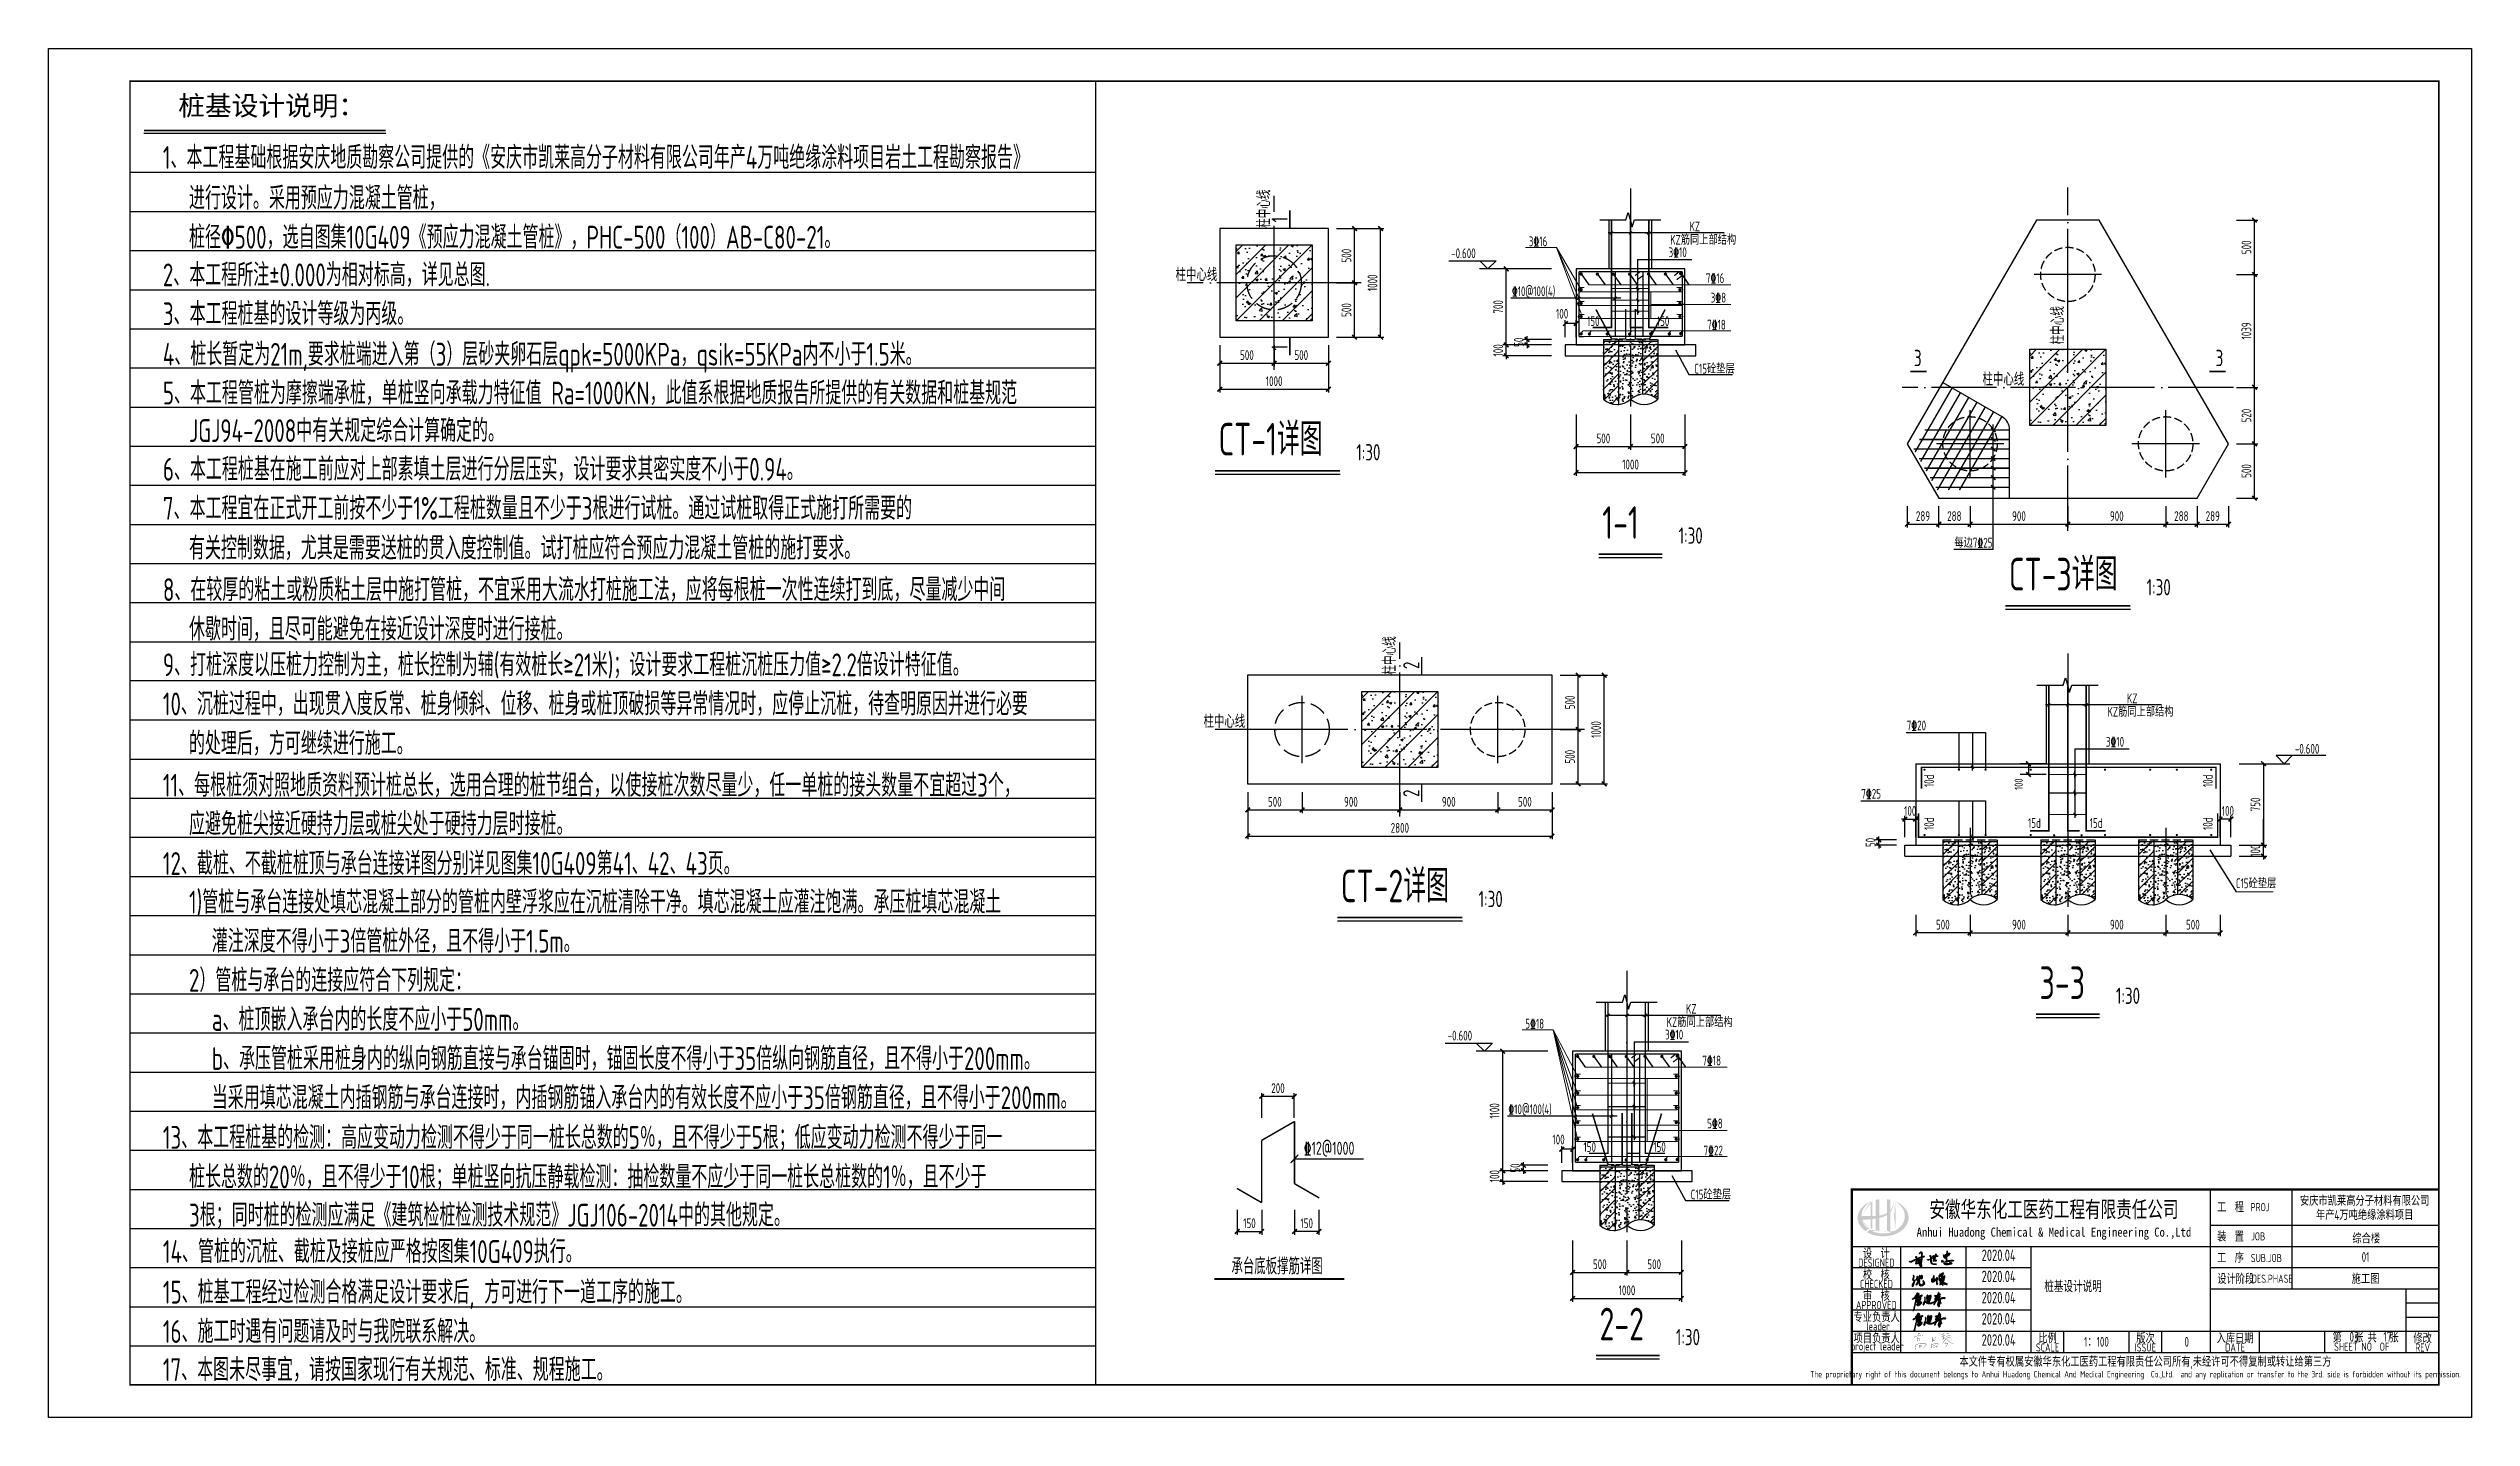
# Model space of a CAD drawing. Extents: x 9732137 to 18866768, y -962146 to 246094.
# Drawn here: x 9777057 to 9851357, y 55294 to 97294 of the extents above; entities that cross this region are included whole.
import ezdxf
from ezdxf.enums import TextEntityAlignment as Align

# ---------------------------------------------------------------- set-up
doc = ezdxf.new("R2010")
doc.units = 0
doc.header["$LTSCALE"] = 1000
doc.linetypes.add('DASH', pattern=[0.35, 0.25, -0.1])
doc.linetypes.add('DOTE', pattern=[2.42, 2, -0.2, 0.02, -0.2])
doc.layers.get('0').update_dxf_attribs({"linetype": 'CONTINUOUS'})
doc.layers.get('Defpoints').update_dxf_attribs({"linetype": 'CONTINUOUS'})
for name, color, linetype, lineweight in [('120', 9, 'CONTINUOUS', 18), ('1530', 3, 'CONTINUOUS', 18), ('rein', 6, 'ByLayer', 18)]:
    doc.layers.add(name, color=color, linetype=linetype, lineweight=lineweight)
for name, color, linetype in [('1506', 2, 'CONTINUOUS'), ('6', 7, 'CONTINUOUS'), ('708', 2, 'CONTINUOUS'), ('AXIS', 1, 'DOTE'), ('BORDER', 7, 'CONTINUOUS'), ('DIM', 3, 'CONTINUOUS'), ('DOTE', 1, 'DOTE'), ('GJ', 1, 'CONTINUOUS'), ('HATCH', 254, 'CONTINUOUS'), ('NUM', 7, 'CONTINUOUS'), ('PUB_DIM', 3, 'CONTINUOUS'), ('PUB_TEXT', 7, 'CONTINUOUS'), ('TEXT', 7, 'CONTINUOUS'), ('THICK', 6, 'CONTINUOUS'), ('THIN', 7, 'CONTINUOUS'), ('文字', 7, 'CONTINUOUS'), ('桩', 3, 'CONTINUOUS'), ('桩中心线', 6, 'CONTINUOUS')]:
    doc.layers.add(name, color=color, linetype=linetype)
doc.styles.add('-黑体', font='simhei.ttf', dxfattribs={"width": 0.8})
doc.styles.add('_HZTXT', font='txt', dxfattribs={"width": 0.8, "bigfont": 'HZTXT'})
doc.styles.add('AHD_TQ_S', font='')
doc.styles.add('DIM_FONT', font='SIMPLEX', dxfattribs={"width": 0.7, "bigfont": 'GBCBIG'})
doc.styles.add('TSSD_Dimension', font='Tssdeng.shx', dxfattribs={"width": 0.7, "bigfont": 'hztxt.shx'})
doc.styles.add('TSSD_Norm', font='Tssdeng.shx', dxfattribs={"width": 0.7, "bigfont": 'hztxt.shx'})
doc.styles.add('TSSD_Rein', font='Tssdeng.shx', dxfattribs={"width": 0.7, "bigfont": 'hztxt.shx'})
doc.styles.get('AHD_TQ_S').set_extended_font_data('SimSun')
doc.dimstyles.new('DIMN', dxfattribs={"dimtxt": 250, "dimasz": 100, "dimexe": 250, "dimexo": 300, "dimgap": 150, "dimtad": 1, "dimdec": 0, "dimzin": 0, "dimdsep": 46, "dimtxsty": 'DIM_FONT', "dimblk": 'ARCHTICK', "dimcen": 0.09, "dimclrt": 7, "dimazin": 2, "dimtfac": 1, "dimtdec": 0, "dimtix": 1, "dimtmove": 2, "dimatfit": 3, "dimldrblk": 'ARCHTICK', "dimfxl": 1, "dimtolj": 1, "dimtzin": 0, "dimarcsym": 0})
doc.dimstyles.new('TSSD_30_100', dxfattribs={"dimtxt": 300, "dimasz": 100, "dimexe": 100, "dimexo": 250, "dimgap": 100, "dimtad": 1, "dimdec": 0, "dimlfac": 0.3, "dimzin": 0, "dimdsep": 46, "dimtxsty": 'TSSD_Dimension', "dimblk": 'ARCHTICK', "dimcen": 0, "dimclrt": 7, "dimadec": 0, "dimazin": 0, "dimtfac": 1, "dimtdec": 0, "dimtix": 1, "dimtmove": 2, "dimatfit": 3, "dimfxl": 1, "dimtolj": 1, "dimtzin": 0, "dimarcsym": 0})
pattern_1 = [(50, (7773912.56, -1301421.8), (358.63009, -31.376067), [37.5, -412.5]), (355, (7773912.56, -1301421.8), (-69.375667, 376.096067), [30, -330]), (100.4514, (7773942.45, -1301424.4), (289.25469, 344.71977), [31.870095, -350.571056]), (46.1842, (7773912.56, -1301321.8), (533.620524, -82.75951), [56.25, -618.75]), (96.6356, (7773957.03, -1301328.7), (467.33135, 487.05894), [47.80514, -525.8565]), (351.1842, (7773912.56, -1301321.8), (467.33097, 487.0593), [45, -495]), (21, (7773962.56, -1301346.8), (298.453526, -201.309445), [37.5, -412.5]), (326, (7773962.56, -1301346.8), (121.657666, 362.57502), [30, -330]), (71.4514, (7773987.43, -1301363.58), (420.111314, 161.26525), [31.870095, -350.571056]), (37.5, (7773912.56, -1301421.8), (6.0799277, 166.446927), [0, -326, 0, -335, 0, -331.25]), (7.5, (7773912.56, -1301421.8), (131.534769, 197.205856), [0, -191, 0, -318.5, 0, -126.25]), (327.5, (7773801.06, -1301421.8), (266.911218, -11.277436), [0, -125, 0, -390, 0, -517.5]), (317.5, (7773751.06, -1301421.8), (291.593085, 50.052491), [0, -162.5, 0, -259, 0, -367.5]), (45, (7773912.56, -1301421.8), (-176.776695, 176.776695), [])]
pattern_2 = [(50, (7773803.82, -1326755.1), (358.63009, -31.376067), [37.5, -412.5]), (355, (7773803.82, -1326755.1), (-69.375667, 376.096067), [30, -330]), (100.4514, (7773833.7, -1326757.72), (289.25469, 344.71977), [31.870095, -350.571056]), (46.1842, (7773803.82, -1326655.1), (533.620524, -82.75951), [56.25, -618.75]), (96.6356, (7773848.3, -1326662), (467.33135, 487.05894), [47.80514, -525.8565]), (351.1842, (7773803.8, -1326655.1), (467.33097, 487.0593), [45, -495]), (21, (7773853.82, -1326680.1), (298.453526, -201.309445), [37.5, -412.5]), (326, (7773853.82, -1326680.1), (121.657666, 362.57502), [30, -330]), (71.4514, (7773878.7, -1326696.9), (420.111314, 161.26525), [31.870095, -350.571056]), (37.5, (7773803.82, -1326755.11), (6.0799277, 166.446927), [0, -326, 0, -335, 0, -331.25]), (7.5, (7773803.82, -1326755.1), (131.534769, 197.205856), [0, -191, 0, -318.5, 0, -126.25]), (327.5, (7773692.32, -1326755.11), (266.911218, -11.277436), [0, -125, 0, -390, 0, -517.5]), (317.5, (7773642.32, -1326755.1), (291.593085, 50.052491), [0, -162.5, 0, -259, 0, -367.5]), (45, (7773803.82, -1326755.1), (-176.776695, 176.776695), [])]
pattern_3 = [(45, (0, 0), (-0.0008838835, 0.0008838835), [])]
pattern_4 = [(50, (7784322.38, -1316769.26), (358.63009, -31.376067), [37.5, -412.5]), (355, (7784322.4, -1316769.26), (-69.375667, 376.096067), [30, -330]), (100.4514, (7784352.27, -1316771.88), (289.25469, 344.71977), [31.870095, -350.571056]), (46.1842, (7784322.4, -1316669.26), (533.620524, -82.75951), [56.25, -618.75]), (96.6356, (7784366.85, -1316676.16), (467.33135, 487.05894), [47.80514, -525.8565]), (351.1842, (7784322.4, -1316669.26), (467.33097, 487.0593), [45, -495]), (21, (7784372.38, -1316694.26), (298.453526, -201.309445), [37.5, -412.5]), (326, (7784372.4, -1316694.26), (121.657666, 362.57502), [30, -330]), (71.4514, (7784397.25, -1316711.04), (420.111314, 161.26525), [31.870095, -350.571056]), (37.5, (7784322.38, -1316769.26), (6.0799277, 166.446927), [0, -326, 0, -335, 0, -331.25]), (7.5, (7784322.38, -1316769.26), (131.534769, 197.205856), [0, -191, 0, -318.5, 0, -126.25]), (327.5, (7784210.88, -1316769.26), (266.911218, -11.277436), [0, -125, 0, -390, 0, -517.5]), (317.5, (7784160.88, -1316769.26), (291.593085, 50.052491), [0, -162.5, 0, -259, 0, -367.5]), (45, (7784322.38, -1316769.26), (-176.776695, 176.776695), [])]
pattern_5 = [(50, (7787322.38, -1316769.26), (358.63009, -31.376067), [37.5, -412.5]), (355, (7787322.4, -1316769.26), (-69.375667, 376.096067), [30, -330]), (100.4514, (7787352.27, -1316771.88), (289.25469, 344.71977), [31.870095, -350.571056]), (46.1842, (7787322.4, -1316669.26), (533.620524, -82.75951), [56.25, -618.75]), (96.6356, (7787366.85, -1316676.16), (467.33135, 487.05894), [47.80514, -525.8565]), (351.1842, (7787322.4, -1316669.26), (467.33097, 487.0593), [45, -495]), (21, (7787372.38, -1316694.26), (298.453526, -201.309445), [37.5, -412.5]), (326, (7787372.4, -1316694.26), (121.657666, 362.57502), [30, -330]), (71.4514, (7787397.25, -1316711.04), (420.111314, 161.26525), [31.870095, -350.571056]), (37.5, (7787322.38, -1316769.26), (6.0799277, 166.446927), [0, -326, 0, -335, 0, -331.25]), (7.5, (7787322.38, -1316769.26), (131.534769, 197.205856), [0, -191, 0, -318.5, 0, -126.25]), (327.5, (7787210.88, -1316769.26), (266.911218, -11.277436), [0, -125, 0, -390, 0, -517.5]), (317.5, (7787160.88, -1316769.26), (291.593085, 50.052491), [0, -162.5, 0, -259, 0, -367.5]), (45, (7787322.38, -1316769.26), (-176.776695, 176.776695), [])]
pattern_6 = [(50, (7790322.38, -1316769.26), (358.63009, -31.376067), [37.5, -412.5]), (355, (7790322.4, -1316769.26), (-69.375667, 376.096067), [30, -330]), (100.4514, (7790352.27, -1316771.88), (289.25469, 344.71977), [31.870095, -350.571056]), (46.1842, (7790322.4, -1316669.26), (533.620524, -82.75951), [56.25, -618.75]), (96.6356, (7790366.85, -1316676.16), (467.33135, 487.05894), [47.80514, -525.8565]), (351.1842, (7790322.4, -1316669.26), (467.33097, 487.0593), [45, -495]), (21, (7790372.38, -1316694.26), (298.453526, -201.309445), [37.5, -412.5]), (326, (7790372.4, -1316694.26), (121.657666, 362.57502), [30, -330]), (71.4514, (7790397.25, -1316711.04), (420.111314, 161.26525), [31.870095, -350.571056]), (37.5, (7790322.38, -1316769.26), (6.0799277, 166.446927), [0, -326, 0, -335, 0, -331.25]), (7.5, (7790322.38, -1316769.26), (131.534769, 197.205856), [0, -191, 0, -318.5, 0, -126.25]), (327.5, (7790210.88, -1316769.26), (266.911218, -11.277436), [0, -125, 0, -390, 0, -517.5]), (317.5, (7790160.88, -1316769.26), (291.593085, 50.052491), [0, -162.5, 0, -259, 0, -367.5]), (45, (7790322.38, -1316769.26), (-176.776695, 176.776695), [])]

msp = doc.modelspace()

# ---------------------------------------------------------------- texts
at = {"style": '-黑体'}
msp.add_text('桩基设计说明：', height=600, dxfattribs=at).set_placement((9781037.5, 95238.5))
at = {"style": 'TSSD_Rein', "width": 0.7}
for s, height, p in [('1、本工程基础根据安庆地质勘察公司提供的《安庆市凯莱高分子材料有限公司年产4万吨绝缘涂料项目岩土工程勘察报告》', 700, (9780565.5, 93598.5)), ('进行设计。采用预应力混凝土管桩，', 700, (9781365.5, 92352.5)), ('桩径%%130500，选自图集10G409《预应力混凝土管桩》，PHC-500（100）AB-C80-21。', 700, (9781365.5, 91152.5)), ('2、本工程所注%%P0.000为相对标高，详见总图.', 700, (9780565.5, 89997.7)), ('3、本工程桩基的设计等级为丙级。', 700, (9780565.5, 88803.4)), ('4、桩长暂定为21m,要求桩端进入第（3）层砂夹卵石层q%%142pk%%143=5000KPa，q%%142sik%%143=55KPa内不小于1.5米。', 700, (9780565.5, 87562.2)), ('5、本工程管桩为摩擦端承桩，单桩竖向承载力特征值 Ra=1000KN，此值系根据地质报告所提供的有关数据和桩基规范 ', 700, (9780565.5, 86372.7)), ('JGJ94-2008中有关规定综合计算确定的。', 700, (9781365.5, 85219.6)), ('6、本工程桩基在施工前应对上部素填土层进行分层压实，设计要求其密实度不小于0.94。', 700, (9780565.5, 84035.9)), ('7、本工程宜在正式开工前按不少于1%%%工程桩数量且不少于3根进行试桩。通过试桩取得正式施打所需要的', 700, (9780565.5, 82835.9)), ('有关控制数据，尤其是需要送桩的贯入度控制值。试打桩应符合预应力混凝土管桩的施打要求。', 700, (9781365.5, 81613.7)), ('8、在较厚的粘土或粉质粘土层中施打管桩，不宜采用大流水打桩施工法，应将每根桩一次性连续打到底，尽量减少中间', 700, (9780565.5, 80341.5)), ('休歇时间，且尽可能避免在接近设计深度时进行接桩。', 700, (9781365.5, 79129.7)), ('9、打桩深度以压桩力控制为主，桩长控制为辅(有效桩长≥21米)；设计要求工程桩沉桩压力值≥2.2倍设计特征值。', 700, (9780565.5, 78035.9)), ('10、沉桩过程中，出现贯入度反常、桩身倾斜、位移、桩身或桩顶破损等异常情况时，应停止沉桩，待查明原因并进行必要', 700, (9780565.5, 76835.9)), ('的处理后，方可继续进行施工。', 700, (9781365.5, 75622.7)), ('11、每根桩须对照地质资料预计桩总长，选用合理的桩节组合，以使接桩次数尽量少，任一单桩的接头数量不宜超过3个，', 700, (9780565.5, 74341.1)), ('应避免桩尖接近硬持力层或桩尖处于硬持力层时接桩。', 700, (9781365.5, 73156.3)), ('12、截桩、不截桩桩顶与承台连接详图分别详见图集10G409第41、42、43页。', 700, (9780565.5, 71941.1)), ('1)管桩与承台连接处填芯混凝土部分的管桩内壁浮浆应在沉桩清除干净。填芯混凝土应灌注饱满。承压桩填芯混凝土', 700, (9781365.5, 70756.3)), ('灌注深度不得小于3倍管桩外径，且不得小于1.5m。', 700, (9782065.5, 69556.3)), ('2）管桩与承台的连接应符合下列规定： ', 700, (9781365.5, 68356.3)), ('a、桩顶嵌入承台内的长度不应小于50mm。 ', 700, (9782065.5, 67156.3)), ('b、承压管桩采用桩身内的纵向钢筋直接与承台锚固时，锚固长度不得小于35倍纵向钢筋直径，且不得小于200mm。', 700, (9782065.5, 65956.3)), ('当采用填芯混凝土内插钢筋与承台连接时，内插钢筋锚入承台内的有效长度不应小于35倍钢筋直径，且不得小于200mm。', 700, (9782065.5, 64756.3)), ('13、本工程桩基的检测：高应变动力检测不得少于同一桩长总数的5％，且不得少于5根；低应变动力检测不得少于同一', 700, (9780565.5, 63537)), ('桩长总数的20％，且不得少于10根；单桩竖向抗压静载检测：抽检数量不应少于同一桩长总桩数的1％，且不少于', 700, (9781365.5, 62326.9)), ('3根；同时桩的检测应满足《建筑检桩检测技术规范》JGJ106-2014中的其他规定。', 700, (9781365.5, 61152.2)), ('工  程 ', 300, (9843556.8, 61593.7)), ('PROJ', 250, (9844581.2, 61623.1)), ('装  置 ', 300, (9843556.8, 60693.7)), ('JOB', 250, (9844599.2, 60726.5)), ('14、管桩的沉桩、截桩及接桩应严格按图集10G409执行。', 700, (9780565.5, 60035.9)), ('承台底板撑筋详图', 500, (9813330.5, 59686.9)), ('工  序 ', 300, (9843556.8, 60043.7)), ('SUB.JOB', 250, (9844587.6, 60063.8)), ('15、桩基工程经过检测合格满足设计要求后, 方可进行下一道工序的施工。', 700, (9780565.5, 58789)), ('设计阶段', 300, (9843556.8, 59393.7)), ('DES.PHASE', 250, (9844614.9, 59427)), ('16、施工时遇有问题请及时与我院联系解决。', 700, (9780565.5, 57583.7)), ('17、本图未尽事宜，请按国家现行有关规范、标准、规程施工。', 700, (9780565.5, 56413.5))]:
    msp.add_text(s, height=height, dxfattribs=at).set_placement(p)
for s, height, style, width, p in [('安徽华东化工医药工程有限责任公司', 500, 'AHD_TQ_S', 0.7, (9838551.7, 61693.7)), ('安庆市凯莱高分子材料有限公司', 300, 'TSSD_Rein', 0.7, (9848080.5, 61963.9)), ('年产4万吨绝缘涂料项目', 300, 'TSSD_Rein', 0.7, (9848080.5, 61528.9)), ('Anhui Huadong Chemical & Medical Engineering Co.,Ltd', 280, 'AHD_TQ_S', 0.85, (9838551.7, 60943.7)), ('综合楼', 300, 'TSSD_Rein', 0.7, (9848128.3, 60807.7)), ('设  计', 300, 'TSSD_Rein', 0.7, (9833106.8, 60343.7)), ('01', 300, 'TSSD_Rein', 0.7, (9848106.8, 60218.7)), ('DESIGNED', 250, 'TSSD_Rein', 0.7, (9833106.8, 60043.7)), ('CHECKED', 250, 'TSSD_Rein', 0.7, (9833106.8, 59393.7)), ('校  核', 300, 'TSSD_Rein', 0.7, (9833106.8, 59693.7)), ('施工图', 300, 'TSSD_Rein', 0.7, (9848106.8, 59568.7)), ('APPROVED', 250, 'TSSD_Rein', 0.7, (9833106.8, 58743.7)), ('审  核', 300, 'TSSD_Rein', 0.7, (9833106.8, 59043.7)), ('专业负责人', 300, 'TSSD_Rein', 0.7, (9833115.1, 58393.7)), ('leader', 250, 'TSSD_Rein', 0.7, (9833158.7, 58093.7)), ('project leader', 250, 'TSSD_Rein', 0.7, (9833132.3, 57443.7)), ('项目负责人', 300, 'TSSD_Rein', 0.7, (9833115.1, 57743.7)), ('SCALE', 250, 'TSSD_Rein', 0.7, (9838356.8, 57443.7)), ('比例', 300, 'TSSD_Rein', 0.7, (9838356.8, 57743.7)), ('ISSUE', 250, 'TSSD_Rein', 0.7, (9841356.8, 57443.7)), ('版次', 300, 'TSSD_Rein', 0.7, (9841356.8, 57743.7)), ('入库日期', 300, 'TSSD_Rein', 0.7, (9844106.8, 57743.7)), ('DATE', 250, 'TSSD_Rein', 0.7, (9844106.8, 57443.7)), ('第   张 共   张', 300, 'TSSD_Rein', 0.7, (9848106.8, 57768.7)), ('SHEET NO  OF  ', 250, 'TSSD_Rein', 0.7, (9848106.8, 57468.7)), ('修改', 300, 'TSSD_Rein', 0.7, (9849856.8, 57743.7)), ('REV', 250, 'TSSD_Rein', 0.7, (9849856.8, 57443.7)), ('The proprietary right of this document belongs to Anhui Huadong Chemical And Medical Engineering  Co.,Ltd.  and any replication or transfer to the 3rd. side is forbidden without its permission. ', 200, 'TSSD_Rein', 0.7, (9841103.2, 56594.4)), ('本文件专有权属安徽华东化工医药工程有限责任公司所有,未经许可不得复制或转让给第三方', 300, 'TSSD_Rein', 0.7, (9841356.8, 56993.7))]:
    msp.add_text(s, height=height, dxfattribs=dict(style=style, width=width)).set_placement(p, align=Align.MIDDLE)
at = {"color": 6, "style": 'TSSD_Rein', "width": 0.7}
for s, p in [('03', (9847754.3, 57772.2)), ('17', (9848775.5, 57772.2))]:
    msp.add_text(s, height=300, dxfattribs=at).set_placement(p, align=Align.MIDDLE)
at = {"style": 'TSSD_Rein', "width": 0.7}
for tag, text, height, p in [('2020.04', '200320-02-040', 350, (9836856.1, 60274)), ('2020.04', '200320-02-040', 350, (9836856.1, 59624)), ('2020.04', '200320-02-040', 350, (9836856.1, 58974)), ('2020.04', '200320-02-040', 350, (9836856.1, 58324)), ('2020.04', '200320-02-040', 350, (9836856.1, 57674)), ('0', '0', 300, (9842623.7, 57618.7))]:
    msp.add_attdef(tag, text=text, height=height, dxfattribs=at).set_placement(p, align=Align.MIDDLE)
at = {"lineweight": -3, "style": 'TSSD_Rein', "width": 0.7}
for tag, text, p in [('1：100', '1:100', (9839856.8, 57618.7)), ('0', '0', (9842623.7, 57618.7))]:
    msp.add_attdef(tag, text=text, height=300, dxfattribs=at).set_placement(p, align=Align.MIDDLE)
at = {"layer": '120', "style": 'TSSD_Rein', "width": 0.7}
for s, p in [('3%%13216', (9822449.5, 91225.3)), ('3%%13210', (9826735.3, 90891.4)), ('%%13210@100(4)', (9821929.5, 89693.7)), ('7%%13216', (9827879.7, 90096.8)), ('3%%1328', (9828026.2, 89498.4)), ('7%%13218', (9827916.3, 88669.4)), ('C15砼垫层', (9827523.3, 87320.6)), ('每边7%%13225', (9835498.3, 81982.9)), ('7%%13220', (9834037.2, 76375.5)), ('3%%13210', (9840145.1, 75874.4)), ('7%%13225', (9832645.3, 74279.1)), ('5%%13218', (9822340.8, 67225.4)), ('3%%13210', (9826626.5, 66891.4)), ('7%%13218', (9827770.9, 66096.9)), ('%%13210@100(4)', (9821820.8, 64600.7)), ('5%%1328', (9827917.5, 64165.1)), ('7%%13222', (9827807.5, 63336.1)), ('C15砼垫层', (9827414.5, 61987.3))]:
    msp.add_text(s, height=300, dxfattribs=at).set_placement(p)
at = {"layer": 'BORDER', "lineweight": -3, "insert": (9838254.2, 59490.1), "char_height": 350, "width": 4985.785, "attachment_point": 1, "style": 'TSSD_Rein'}
msp.add_mtext('桩基设计说明', dxfattribs=at)
at = {"layer": 'NUM', "style": 'TSSD_Norm', "width": 0.7}
for s, height, p in [('CT-1详图', 1000, (9812933.9, 84505.5, -28.5)), ('1:30', 500, (9817160.2, 84505.5, -28.5)), ('1-1', 1000, (9824700.5, 81949.3, -28.5)), ('1:30', 500, (9827043.7, 81949.3, -28.5)), ('CT-3详图', 1000, (9837168.7, 80366, -28.5)), ('1:30', 500, (9841395, 80366, -28.5)), ('CT-2详图', 1000, (9816685.2, 70801.8, -57.1)), ('1:30', 500, (9820911.5, 70801.8, -57.1)), ('3-3', 1000, (9838110.3, 67832.5, -28.5)), ('1:30', 500, (9840453.5, 67832.5, -28.5)), ('2-2', 1000, (9824616.7, 57362.3, -28.5)), ('1:30', 500, (9826959.8, 57362.3, -28.5))]:
    msp.add_text(s, height=height, dxfattribs=at).set_placement(p, align=Align.BOTTOM_LEFT)
at = {"layer": 'PUB_DIM', "style": 'TSSD_Rein', "width": 0.7}
for p in [(9820068.6, 90859.6), (9845939.6, 75659.8), (9819959.8, 66859.7)]:
    msp.add_text('-0.600', height=300, dxfattribs=at).set_placement(p)
at = {"layer": 'PUB_TEXT', "style": 'TSSD_Rein', "width": 0.7}
for p in [(9814523.5, 91789, 28.5), (9838862.5, 88212.1), (9818379, 78085.3, -28.5)]:
    msp.add_text('柱中心线', height=400, rotation=90, dxfattribs=at).set_placement(p)
at = {"layer": 'PUB_TEXT', "style": '_HZTXT', "width": 0.8}
for p in [(9811618.1, 90153.3), (9836360.8, 86946.8), (9812473.5, 76449.6, -28.5)]:
    msp.add_text('柱中心线', height=400, dxfattribs=at).set_placement(p)
at = {"layer": 'TEXT', "style": 'TSSD_Rein', "width": 0.7}
msp.add_text('%%13212@1000', height=400, dxfattribs=at).set_placement((9815547.4, 63355.2))
at = {"layer": 'THICK', "style": 'TSSD_Rein', "width": 0.7}
for s, p in [('1', (9815059.9, 91958.7, 28.5)), ('1', (9815059.9, 88033.2, 28.5)), ('2', (9819097.4, 78255.1, -28.5)), ('2', (9819097.4, 74329.6, -28.5))]:
    msp.add_text(s, height=500, rotation=90, dxfattribs=at).set_placement(p)
for p in [(9834259.8, 87546.6), (9843509.2, 87546.6)]:
    msp.add_text('3', height=500, dxfattribs=at).set_placement(p)
at = {"layer": '文字', "style": 'TSSD_Rein', "width": 0.7}
for s, p in [('KZ筋同上部结构', (9826785.2, 91273.5)), ('KZ', (9827377.7, 91682.5)), ('150', (9824235.3, 88776.9)), ('150', (9826374.6, 88776.9)), ('KZ', (9840787.5, 77204.6)), ('KZ筋同上部结构', (9840195, 76795.6)), ('15d', (9837757.2, 73382.8)), ('15d', (9839648.7, 73382.8)), ('C15砼垫层', (9844130.1, 71533.3)), ('KZ', (9827268.9, 67682.5)), ('KZ筋同上部结构', (9826676.4, 67273.5)), ('150', (9824126.5, 63443.5)), ('150', (9826265.9, 63443.5))]:
    msp.add_text(s, height=300, dxfattribs=at).set_placement(p)
for p in [(9834872.5, 74634.9), (9843422.2, 74634.9), (9834872.5, 73318.1), (9843422.2, 73318.1)]:
    msp.add_text('10d', height=300, rotation=90, dxfattribs=at).set_placement(p)

# ---------------------------------------------------------------- blocks, each defined once
blk = doc.blocks.new('_ArchTick')
at = {"color": 0, "linetype": 'ByBlock', "const_width": 0.5}
blk.add_lwpolyline([(-0.71, -0.71), (0.71, 0.71)], dxfattribs=at)
blk = doc.blocks.new('*D922')
at = {"layer": 'Defpoints', "color": 0}
for p in [(9815258, 65148), (9814258, 64238), (9815258, 64238)]:
    blk.add_point(p, dxfattribs=at)
at = {"layer": 'DIM', "color": 0, "lineweight": -2}
for p, q in [((9814258, 64488), (9814258, 65248)), ((9814258, 65148), (9815258, 65148)), ((9815258, 64488), (9815258, 65248))]:
    blk.add_line(p, q, dxfattribs=at)
at = {"layer": 'DIM', "color": 0, "lineweight": -2, "xscale": 100, "yscale": 100, "zscale": 100, "rotation": 180}
blk.add_blockref('_ArchTick', (9814258, 65148), dxfattribs=at)
at = {"layer": 'DIM', "color": 0, "lineweight": -2, "xscale": 100, "yscale": 100, "zscale": 100}
blk.add_blockref('_ArchTick', (9815258, 65148), dxfattribs=at)
at = {"layer": 'DIM', "color": 7, "insert": (9814758, 65398), "char_height": 300, "attachment_point": 5, "style": 'TSSD_Dimension'}
blk.add_mtext('\\A1;200', dxfattribs=at)
blk = doc.blocks.new('*D923')
at = {"layer": 'Defpoints', "color": 0}
for p in [(9813508, 61914), (9814258, 61914), (9814258, 61004)]:
    blk.add_point(p, dxfattribs=at)
at = {"layer": 'DIM', "color": 0, "lineweight": -2}
for p, q in [((9813508, 61664), (9813508, 60904)), ((9813508, 61004), (9814258, 61004)), ((9814258, 61664), (9814258, 60904))]:
    blk.add_line(p, q, dxfattribs=at)
at = {"layer": 'DIM', "color": 0, "lineweight": -2, "xscale": 100, "yscale": 100, "zscale": 100, "rotation": 180}
blk.add_blockref('_ArchTick', (9813508, 61004), dxfattribs=at)
at = {"layer": 'DIM', "color": 0, "lineweight": -2, "xscale": 100, "yscale": 100, "zscale": 100}
blk.add_blockref('_ArchTick', (9814258, 61004), dxfattribs=at)
at = {"layer": 'DIM', "color": 7, "insert": (9813883, 61254), "char_height": 300, "attachment_point": 5, "style": 'TSSD_Dimension'}
blk.add_mtext('\\A1;150', dxfattribs=at)
blk = doc.blocks.new('*D924')
at = {"layer": 'Defpoints', "color": 0}
for p in [(9815265, 61914), (9816015, 61914), (9815265, 61004)]:
    blk.add_point(p, dxfattribs=at)
at = {"layer": 'DIM', "color": 0, "lineweight": -2}
for p, q in [((9815265, 61664), (9815265, 60904)), ((9816015, 61004), (9815265, 61004)), ((9816015, 61664), (9816015, 60904))]:
    blk.add_line(p, q, dxfattribs=at)
at = {"layer": 'DIM', "color": 0, "lineweight": -2, "xscale": 100, "yscale": 100, "zscale": 100, "rotation": 180}
blk.add_blockref('_ArchTick', (9815265, 61004), dxfattribs=at)
at = {"layer": 'DIM', "color": 0, "lineweight": -2, "xscale": 100, "yscale": 100, "zscale": 100}
blk.add_blockref('_ArchTick', (9816015, 61004), dxfattribs=at)
at = {"layer": 'DIM', "color": 7, "insert": (9815640, 61254), "char_height": 300, "attachment_point": 5, "style": 'TSSD_Dimension'}
blk.add_mtext('\\A1;150', dxfattribs=at)
blk = doc.blocks.new('*D925')
at = {"layer": 'Defpoints', "color": 0}
for p in [(9812973, 88437, 29), (9814640, 88437), (9814640, 87637)]:
    blk.add_point(p, dxfattribs=at)
at = {"layer": 'DIM', "color": 0, "lineweight": -2}
for p, q in [((9812973, 88187), (9812973, 87537)), ((9814640, 88187), (9814640, 87537)), ((9812973, 87637), (9814640, 87637))]:
    blk.add_line(p, q, dxfattribs=at)
at = {"layer": 'DIM', "color": 0, "lineweight": -2, "xscale": 100, "yscale": 100, "zscale": 100, "rotation": 180}
blk.add_blockref('_ArchTick', (9812973, 87637), dxfattribs=at)
at = {"layer": 'DIM', "color": 0, "lineweight": -2, "xscale": 100, "yscale": 100, "zscale": 100}
blk.add_blockref('_ArchTick', (9814640, 87637), dxfattribs=at)
at = {"layer": 'DIM', "color": 7, "insert": (9813806, 87887), "char_height": 300, "attachment_point": 5, "style": 'TSSD_Dimension'}
blk.add_mtext('\\A1;500', dxfattribs=at)
blk = doc.blocks.new('*D926')
at = {"layer": 'Defpoints', "color": 0}
for p in [(9814640, 88437), (9816306, 88437), (9816306, 87637)]:
    blk.add_point(p, dxfattribs=at)
at = {"layer": 'DIM', "color": 0, "lineweight": -2}
for p, q in [((9814640, 88187), (9814640, 87537)), ((9816306, 88187), (9816306, 87537)), ((9814640, 87637), (9816306, 87637))]:
    blk.add_line(p, q, dxfattribs=at)
at = {"layer": 'DIM', "color": 0, "lineweight": -2, "xscale": 100, "yscale": 100, "zscale": 100, "rotation": 180}
blk.add_blockref('_ArchTick', (9814640, 87637), dxfattribs=at)
at = {"layer": 'DIM', "color": 0, "lineweight": -2, "xscale": 100, "yscale": 100, "zscale": 100}
blk.add_blockref('_ArchTick', (9816306, 87637), dxfattribs=at)
at = {"layer": 'DIM', "color": 7, "insert": (9815473, 87887), "char_height": 300, "attachment_point": 5, "style": 'TSSD_Dimension'}
blk.add_mtext('\\A1;500', dxfattribs=at)
blk = doc.blocks.new('*D927')
at = {"layer": 'Defpoints', "color": 0}
for p in [(9816306, 90104), (9817106, 90104), (9816306, 88437)]:
    blk.add_point(p, dxfattribs=at)
at = {"layer": 'DIM', "color": 0, "lineweight": -2}
for p, q in [((9816556, 90104), (9817206, 90104)), ((9817106, 88437), (9817106, 90104)), ((9816556, 88437), (9817206, 88437))]:
    blk.add_line(p, q, dxfattribs=at)
at = {"layer": 'DIM', "color": 0, "lineweight": -2, "xscale": 100, "yscale": 100, "zscale": 100}
for p, rotation in [((9817106, 90104), 90), ((9817106, 88437), 270)]:
    blk.add_blockref('_ArchTick', p, dxfattribs=dict(at, rotation=rotation))
at = {"layer": 'DIM', "color": 7, "insert": (9816856, 89270), "char_height": 300, "attachment_point": 5, "rotation": 90, "style": 'TSSD_Dimension'}
blk.add_mtext('\\A1;500', dxfattribs=at)
blk = doc.blocks.new('*D928')
at = {"layer": 'Defpoints', "color": 0}
for p in [(9816306, 91770), (9817106, 91770), (9816306, 90104)]:
    blk.add_point(p, dxfattribs=at)
at = {"layer": 'DIM', "color": 0, "lineweight": -2}
for p, q in [((9816556, 91770), (9817206, 91770)), ((9817106, 90104), (9817106, 91770)), ((9816556, 90104), (9817206, 90104))]:
    blk.add_line(p, q, dxfattribs=at)
at = {"layer": 'DIM', "color": 0, "lineweight": -2, "xscale": 100, "yscale": 100, "zscale": 100}
for p, rotation in [((9817106, 91770), 90), ((9817106, 90104), 270)]:
    blk.add_blockref('_ArchTick', p, dxfattribs=dict(at, rotation=rotation))
at = {"layer": 'DIM', "color": 7, "insert": (9816856, 90937), "char_height": 300, "attachment_point": 5, "rotation": 90, "style": 'TSSD_Dimension'}
blk.add_mtext('\\A1;500', dxfattribs=at)
blk = doc.blocks.new('*D929')
at = {"layer": 'Defpoints', "color": 0}
for p in [(9812973, 88437, 29), (9816306, 88437), (9816306, 86837)]:
    blk.add_point(p, dxfattribs=at)
at = {"layer": 'DIM', "color": 0, "lineweight": -2}
for p, q in [((9812973, 88187), (9812973, 86737)), ((9816306, 88187), (9816306, 86737)), ((9812973, 86837), (9816306, 86837))]:
    blk.add_line(p, q, dxfattribs=at)
at = {"layer": 'DIM', "color": 0, "lineweight": -2, "xscale": 100, "yscale": 100, "zscale": 100, "rotation": 180}
blk.add_blockref('_ArchTick', (9812973, 86837), dxfattribs=at)
at = {"layer": 'DIM', "color": 0, "lineweight": -2, "xscale": 100, "yscale": 100, "zscale": 100}
blk.add_blockref('_ArchTick', (9816306, 86837), dxfattribs=at)
at = {"layer": 'DIM', "color": 7, "insert": (9814640, 87087), "char_height": 300, "attachment_point": 5, "style": 'TSSD_Dimension'}
blk.add_mtext('\\A1;1000', dxfattribs=at)
blk = doc.blocks.new('*D930')
at = {"layer": 'Defpoints', "color": 0}
for p in [(9816306, 91770), (9817906, 91770), (9816306, 88437)]:
    blk.add_point(p, dxfattribs=at)
at = {"layer": 'DIM', "color": 0, "lineweight": -2}
for p, q in [((9816556, 91770), (9818006, 91770)), ((9817906, 88437), (9817906, 91770)), ((9816556, 88437), (9818006, 88437))]:
    blk.add_line(p, q, dxfattribs=at)
at = {"layer": 'DIM', "color": 0, "lineweight": -2, "xscale": 100, "yscale": 100, "zscale": 100}
for p, rotation in [((9817906, 91770), 90), ((9817906, 88437), 270)]:
    blk.add_blockref('_ArchTick', p, dxfattribs=dict(at, rotation=rotation))
at = {"layer": 'DIM', "color": 7, "insert": (9817656, 90104), "char_height": 300, "attachment_point": 5, "rotation": 90, "style": 'TSSD_Dimension'}
blk.add_mtext('\\A1;1000', dxfattribs=at)
blk = doc.blocks.new('*D931')
at = {"layer": 'Defpoints', "color": 0}
for p in [(9825569, 86311), (9827236, 86311), (9827236, 85081)]:
    blk.add_point(p, dxfattribs=at)
at = {"layer": 'PUB_DIM', "color": 0, "lineweight": -2}
for p, q in [((9825569, 86061), (9825569, 84981)), ((9827236, 86061), (9827236, 84981)), ((9825569, 85081), (9827236, 85081))]:
    blk.add_line(p, q, dxfattribs=at)
at = {"layer": 'PUB_DIM', "color": 0, "lineweight": -2, "xscale": 100, "yscale": 100, "zscale": 100, "rotation": 180}
blk.add_blockref('_ArchTick', (9825569, 85081), dxfattribs=at)
at = {"layer": 'PUB_DIM', "color": 0, "lineweight": -2, "xscale": 100, "yscale": 100, "zscale": 100}
blk.add_blockref('_ArchTick', (9827236, 85081), dxfattribs=at)
at = {"layer": 'PUB_DIM', "color": 7, "insert": (9826402, 85331), "char_height": 300, "attachment_point": 5, "style": 'TSSD_Rein'}
blk.add_mtext('\\A1;500', dxfattribs=at)
blk = doc.blocks.new('*D932')
at = {"layer": 'Defpoints', "color": 0}
for p in [(9823902, 86311), (9825569, 86311), (9825569, 85081)]:
    blk.add_point(p, dxfattribs=at)
at = {"layer": 'PUB_DIM', "color": 0, "lineweight": -2}
for p, q in [((9823902, 86061), (9823902, 84981)), ((9825569, 86061), (9825569, 84981)), ((9823902, 85081), (9825569, 85081))]:
    blk.add_line(p, q, dxfattribs=at)
at = {"layer": 'PUB_DIM', "color": 0, "lineweight": -2, "xscale": 100, "yscale": 100, "zscale": 100, "rotation": 180}
blk.add_blockref('_ArchTick', (9823902, 85081), dxfattribs=at)
at = {"layer": 'PUB_DIM', "color": 0, "lineweight": -2, "xscale": 100, "yscale": 100, "zscale": 100}
blk.add_blockref('_ArchTick', (9825569, 85081), dxfattribs=at)
at = {"layer": 'PUB_DIM', "color": 7, "insert": (9824736, 85331), "char_height": 300, "attachment_point": 5, "style": 'TSSD_Rein'}
blk.add_mtext('\\A1;500', dxfattribs=at)
blk = doc.blocks.new('*D933')
at = {"layer": 'Defpoints', "color": 0}
for p in [(9823902, 86311), (9827236, 86311), (9827236, 84281)]:
    blk.add_point(p, dxfattribs=at)
at = {"layer": 'PUB_DIM', "color": 0, "lineweight": -2}
for p, q in [((9823902, 86061), (9823902, 84181)), ((9827236, 86061), (9827236, 84181)), ((9823902, 84281), (9827236, 84281))]:
    blk.add_line(p, q, dxfattribs=at)
at = {"layer": 'PUB_DIM', "color": 0, "lineweight": -2, "xscale": 100, "yscale": 100, "zscale": 100, "rotation": 180}
blk.add_blockref('_ArchTick', (9823902, 84281), dxfattribs=at)
at = {"layer": 'PUB_DIM', "color": 0, "lineweight": -2, "xscale": 100, "yscale": 100, "zscale": 100}
blk.add_blockref('_ArchTick', (9827236, 84281), dxfattribs=at)
at = {"layer": 'PUB_DIM', "color": 7, "insert": (9825569, 84531), "char_height": 300, "attachment_point": 5, "style": 'TSSD_Rein'}
blk.add_mtext('\\A1;1000', dxfattribs=at)
blk = doc.blocks.new('*D934')
at = {"layer": 'Defpoints', "color": 0}
for p in [(9821758, 88199), (9823391, 88199), (9823391, 87866)]:
    blk.add_point(p, dxfattribs=at)
at = {"layer": 'PUB_DIM', "color": 0, "lineweight": -2}
for p, q in [((9823141, 88199), (9821658, 88199)), ((9823141, 87866), (9821658, 87866)), ((9821758, 88199), (9821758, 88299)), ((9821758, 87866), (9821758, 88199)), ((9821758, 87866), (9821758, 87766))]:
    blk.add_line(p, q, dxfattribs=at)
at = {"layer": 'PUB_DIM', "color": 0, "lineweight": -2, "xscale": 100, "yscale": 100, "zscale": 100}
for p, rotation in [((9821758, 88199), 270), ((9821758, 87866), 90)]:
    blk.add_blockref('_ArchTick', p, dxfattribs=dict(at, rotation=rotation))
at = {"layer": 'PUB_DIM', "color": 7, "insert": (9821508, 88032), "char_height": 300, "attachment_point": 5, "rotation": 90, "style": 'TSSD_Rein'}
blk.add_mtext('\\A1;100', dxfattribs=at)
blk = doc.blocks.new('*D935')
at = {"layer": 'Defpoints', "color": 0}
for p in [(9823569, 88855), (9823569, 88189), (9823902, 88189)]:
    blk.add_point(p, dxfattribs=at)
at = {"layer": 'PUB_DIM', "color": 0, "lineweight": -2}
for p, q in [((9823569, 88439), (9823569, 88955)), ((9823902, 88855), (9823569, 88855)), ((9823902, 88439), (9823902, 88955))]:
    blk.add_line(p, q, dxfattribs=at)
at = {"layer": 'PUB_DIM', "color": 0, "lineweight": -2, "xscale": 100, "yscale": 100, "zscale": 100, "rotation": 180}
blk.add_blockref('_ArchTick', (9823569, 88855), dxfattribs=at)
at = {"layer": 'PUB_DIM', "color": 0, "lineweight": -2, "xscale": 100, "yscale": 100, "zscale": 100}
blk.add_blockref('_ArchTick', (9823902, 88855), dxfattribs=at)
at = {"layer": 'PUB_DIM', "color": 7, "insert": (9823471, 89155), "char_height": 300, "attachment_point": 5, "style": 'TSSD_Rein'}
blk.add_mtext('\\A1;100', dxfattribs=at)
blk = doc.blocks.new('*D936')
at = {"layer": 'Defpoints', "color": 0}
for p in [(9822395, 88366), (9823391, 88366), (9823391, 88199)]:
    blk.add_point(p, dxfattribs=at)
at = {"layer": 'PUB_DIM', "color": 0, "lineweight": -2}
for p, q in [((9822395, 88366), (9822395, 88466)), ((9823141, 88366), (9822295, 88366)), ((9823141, 88199), (9822295, 88199)), ((9822395, 88199), (9822395, 88366)), ((9822395, 88199), (9822395, 88099))]:
    blk.add_line(p, q, dxfattribs=at)
at = {"layer": 'PUB_DIM', "color": 0, "lineweight": -2, "xscale": 100, "yscale": 100, "zscale": 100}
for p, rotation in [((9822395, 88366), 270), ((9822395, 88199), 90)]:
    blk.add_blockref('_ArchTick', p, dxfattribs=dict(at, rotation=rotation))
at = {"layer": 'PUB_DIM', "color": 7, "insert": (9822145, 88282), "char_height": 300, "attachment_point": 5, "rotation": 90, "style": 'TSSD_Rein'}
blk.add_mtext('\\A1;50', dxfattribs=at)
blk = doc.blocks.new('_DIMX')
blk.add_line((-150, 0), (150, 0))
at = {"const_width": 50}
blk.add_lwpolyline([(-70, -70), (70, 70)], dxfattribs=at)
blk = doc.blocks.new('*D937')
at = {"layer": 'Defpoints', "color": 0}
for p in [(9821758, 90532), (9823391, 90532), (9823391, 88199)]:
    blk.add_point(p, dxfattribs=at)
at = {"layer": 'PUB_DIM', "color": 0, "lineweight": -2}
for p, q in [((9823141, 90532), (9821658, 90532)), ((9821758, 88199), (9821758, 90532)), ((9823141, 88199), (9821658, 88199))]:
    blk.add_line(p, q, dxfattribs=at)
at = {"layer": 'PUB_DIM', "color": 0, "lineweight": -2, "xscale": 100, "yscale": 100, "zscale": 100}
for p, rotation in [((9821758, 90532), 90), ((9821758, 88199), 270)]:
    blk.add_blockref('_ArchTick', p, dxfattribs=dict(at, rotation=rotation))
at = {"layer": 'PUB_DIM', "color": 7, "insert": (9821508, 89366), "char_height": 300, "attachment_point": 5, "rotation": 90, "style": 'TSSD_Rein'}
blk.add_mtext('\\A1;700', dxfattribs=at)
blk = doc.blocks.new('*D988')
at = {"layer": 'Defpoints', "color": 0}
for p in [(9813829, 74733, 29), (9815495, 74733), (9815495, 73933)]:
    blk.add_point(p, dxfattribs=at)
at = {"layer": 'DIM', "color": 0, "lineweight": -2}
for p, q in [((9813829, 74483), (9813829, 73833)), ((9815495, 74483), (9815495, 73833)), ((9813829, 73933), (9815495, 73933))]:
    blk.add_line(p, q, dxfattribs=at)
at = {"layer": 'DIM', "color": 0, "lineweight": -2, "xscale": 100, "yscale": 100, "zscale": 100, "rotation": 180}
blk.add_blockref('_ArchTick', (9813829, 73933), dxfattribs=at)
at = {"layer": 'DIM', "color": 0, "lineweight": -2, "xscale": 100, "yscale": 100, "zscale": 100}
blk.add_blockref('_ArchTick', (9815495, 73933), dxfattribs=at)
at = {"layer": 'DIM', "color": 7, "insert": (9814662, 74183), "char_height": 300, "attachment_point": 5, "style": 'TSSD_Dimension'}
blk.add_mtext('\\A1;500', dxfattribs=at)
blk = doc.blocks.new('*D989')
at = {"layer": 'Defpoints', "color": 0}
for p in [(9815495, 74733), (9818495, 74733), (9818495, 73933)]:
    blk.add_point(p, dxfattribs=at)
at = {"layer": 'DIM', "color": 0, "lineweight": -2}
for p, q in [((9815495, 74483), (9815495, 73833)), ((9818495, 74483), (9818495, 73833)), ((9815495, 73933), (9818495, 73933))]:
    blk.add_line(p, q, dxfattribs=at)
at = {"layer": 'DIM', "color": 0, "lineweight": -2, "xscale": 100, "yscale": 100, "zscale": 100, "rotation": 180}
blk.add_blockref('_ArchTick', (9815495, 73933), dxfattribs=at)
at = {"layer": 'DIM', "color": 0, "lineweight": -2, "xscale": 100, "yscale": 100, "zscale": 100}
blk.add_blockref('_ArchTick', (9818495, 73933), dxfattribs=at)
at = {"layer": 'DIM', "color": 7, "insert": (9816995, 74183), "char_height": 300, "attachment_point": 5, "style": 'TSSD_Dimension'}
blk.add_mtext('\\A1;900', dxfattribs=at)
blk = doc.blocks.new('*D990')
at = {"layer": 'Defpoints', "color": 0}
for p in [(9818495, 74733), (9821495, 74733), (9821495, 73933)]:
    blk.add_point(p, dxfattribs=at)
at = {"layer": 'DIM', "color": 0, "lineweight": -2}
for p, q in [((9818495, 74483), (9818495, 73833)), ((9821495, 74483), (9821495, 73833)), ((9818495, 73933), (9821495, 73933))]:
    blk.add_line(p, q, dxfattribs=at)
at = {"layer": 'DIM', "color": 0, "lineweight": -2, "xscale": 100, "yscale": 100, "zscale": 100, "rotation": 180}
blk.add_blockref('_ArchTick', (9818495, 73933), dxfattribs=at)
at = {"layer": 'DIM', "color": 0, "lineweight": -2, "xscale": 100, "yscale": 100, "zscale": 100}
blk.add_blockref('_ArchTick', (9821495, 73933), dxfattribs=at)
at = {"layer": 'DIM', "color": 7, "insert": (9819995, 74183), "char_height": 300, "attachment_point": 5, "style": 'TSSD_Dimension'}
blk.add_mtext('\\A1;900', dxfattribs=at)
blk = doc.blocks.new('*D991')
at = {"layer": 'Defpoints', "color": 0}
for p in [(9821495, 74733), (9823162, 74733), (9823162, 73933)]:
    blk.add_point(p, dxfattribs=at)
at = {"layer": 'DIM', "color": 0, "lineweight": -2}
for p, q in [((9821495, 74483), (9821495, 73833)), ((9823162, 74483), (9823162, 73833)), ((9821495, 73933), (9823162, 73933))]:
    blk.add_line(p, q, dxfattribs=at)
at = {"layer": 'DIM', "color": 0, "lineweight": -2, "xscale": 100, "yscale": 100, "zscale": 100, "rotation": 180}
blk.add_blockref('_ArchTick', (9821495, 73933), dxfattribs=at)
at = {"layer": 'DIM', "color": 0, "lineweight": -2, "xscale": 100, "yscale": 100, "zscale": 100}
blk.add_blockref('_ArchTick', (9823162, 73933), dxfattribs=at)
at = {"layer": 'DIM', "color": 7, "insert": (9822329, 74183), "char_height": 300, "attachment_point": 5, "style": 'TSSD_Dimension'}
blk.add_mtext('\\A1;500', dxfattribs=at)
blk = doc.blocks.new('*D992')
at = {"layer": 'Defpoints', "color": 0}
for p in [(9823162, 76400), (9823962, 76400), (9823162, 74733)]:
    blk.add_point(p, dxfattribs=at)
at = {"layer": 'DIM', "color": 0, "lineweight": -2}
for p, q in [((9823412, 76400), (9824062, 76400)), ((9823962, 74733), (9823962, 76400)), ((9823412, 74733), (9824062, 74733))]:
    blk.add_line(p, q, dxfattribs=at)
at = {"layer": 'DIM', "color": 0, "lineweight": -2, "xscale": 100, "yscale": 100, "zscale": 100}
for p, rotation in [((9823962, 76400), 90), ((9823962, 74733), 270)]:
    blk.add_blockref('_ArchTick', p, dxfattribs=dict(at, rotation=rotation))
at = {"layer": 'DIM', "color": 7, "insert": (9823712, 75567), "char_height": 300, "attachment_point": 5, "rotation": 90, "style": 'TSSD_Dimension'}
blk.add_mtext('\\A1;500', dxfattribs=at)
blk = doc.blocks.new('*D993')
at = {"layer": 'Defpoints', "color": 0}
for p in [(9823162, 78067), (9823962, 78067), (9823162, 76400)]:
    blk.add_point(p, dxfattribs=at)
at = {"layer": 'DIM', "color": 0, "lineweight": -2}
for p, q in [((9823412, 78067), (9824062, 78067)), ((9823962, 76400), (9823962, 78067)), ((9823412, 76400), (9824062, 76400))]:
    blk.add_line(p, q, dxfattribs=at)
at = {"layer": 'DIM', "color": 0, "lineweight": -2, "xscale": 100, "yscale": 100, "zscale": 100}
for p, rotation in [((9823962, 78067), 90), ((9823962, 76400), 270)]:
    blk.add_blockref('_ArchTick', p, dxfattribs=dict(at, rotation=rotation))
at = {"layer": 'DIM', "color": 7, "insert": (9823712, 77233), "char_height": 300, "attachment_point": 5, "rotation": 90, "style": 'TSSD_Dimension'}
blk.add_mtext('\\A1;500', dxfattribs=at)
blk = doc.blocks.new('*D994')
at = {"layer": 'Defpoints', "color": 0}
for p in [(9813829, 74733, 29), (9823162, 74733), (9823162, 73133)]:
    blk.add_point(p, dxfattribs=at)
at = {"layer": 'DIM', "color": 0, "lineweight": -2}
for p, q in [((9813829, 74483), (9813829, 73033)), ((9823162, 74483), (9823162, 73033)), ((9813829, 73133), (9823162, 73133))]:
    blk.add_line(p, q, dxfattribs=at)
at = {"layer": 'DIM', "color": 0, "lineweight": -2, "xscale": 100, "yscale": 100, "zscale": 100, "rotation": 180}
blk.add_blockref('_ArchTick', (9813829, 73133), dxfattribs=at)
at = {"layer": 'DIM', "color": 0, "lineweight": -2, "xscale": 100, "yscale": 100, "zscale": 100}
blk.add_blockref('_ArchTick', (9823162, 73133), dxfattribs=at)
at = {"layer": 'DIM', "color": 7, "insert": (9818495, 73383), "char_height": 300, "attachment_point": 5, "style": 'TSSD_Dimension'}
blk.add_mtext('\\A1;2800', dxfattribs=at)
blk = doc.blocks.new('*D995')
at = {"layer": 'Defpoints', "color": 0}
for p in [(9823162, 78067), (9824762, 78067), (9823162, 74733)]:
    blk.add_point(p, dxfattribs=at)
at = {"layer": 'DIM', "color": 0, "lineweight": -2}
for p, q in [((9823412, 78067), (9824862, 78067)), ((9824762, 74733), (9824762, 78067)), ((9823412, 74733), (9824862, 74733))]:
    blk.add_line(p, q, dxfattribs=at)
at = {"layer": 'DIM', "color": 0, "lineweight": -2, "xscale": 100, "yscale": 100, "zscale": 100}
for p, rotation in [((9824762, 78067), 90), ((9824762, 74733), 270)]:
    blk.add_blockref('_ArchTick', p, dxfattribs=dict(at, rotation=rotation))
at = {"layer": 'DIM', "color": 7, "insert": (9824512, 76400), "char_height": 300, "attachment_point": 5, "rotation": 90, "style": 'TSSD_Dimension'}
blk.add_mtext('\\A1;1000', dxfattribs=at)
blk = doc.blocks.new('*D996')
at = {"layer": 'Defpoints', "color": 0}
for p in [(9825460, 60978), (9827127, 60978), (9827127, 59747)]:
    blk.add_point(p, dxfattribs=at)
at = {"layer": 'PUB_DIM', "color": 0, "lineweight": -2}
for p, q in [((9825460, 60728), (9825460, 59647)), ((9827127, 60728), (9827127, 59647)), ((9825460, 59747), (9827127, 59747))]:
    blk.add_line(p, q, dxfattribs=at)
at = {"layer": 'PUB_DIM', "color": 0, "lineweight": -2, "xscale": 100, "yscale": 100, "zscale": 100, "rotation": 180}
blk.add_blockref('_ArchTick', (9825460, 59747), dxfattribs=at)
at = {"layer": 'PUB_DIM', "color": 0, "lineweight": -2, "xscale": 100, "yscale": 100, "zscale": 100}
blk.add_blockref('_ArchTick', (9827127, 59747), dxfattribs=at)
at = {"layer": 'PUB_DIM', "color": 7, "insert": (9826294, 59997), "char_height": 300, "attachment_point": 5, "style": 'TSSD_Rein'}
blk.add_mtext('\\A1;500', dxfattribs=at)
blk = doc.blocks.new('*D997')
at = {"layer": 'Defpoints', "color": 0}
for p in [(9823794, 60978), (9825460, 60978), (9825460, 59747)]:
    blk.add_point(p, dxfattribs=at)
at = {"layer": 'PUB_DIM', "color": 0, "lineweight": -2}
for p, q in [((9823794, 60728), (9823794, 59647)), ((9825460, 60728), (9825460, 59647)), ((9823794, 59747), (9825460, 59747))]:
    blk.add_line(p, q, dxfattribs=at)
at = {"layer": 'PUB_DIM', "color": 0, "lineweight": -2, "xscale": 100, "yscale": 100, "zscale": 100, "rotation": 180}
blk.add_blockref('_ArchTick', (9823794, 59747), dxfattribs=at)
at = {"layer": 'PUB_DIM', "color": 0, "lineweight": -2, "xscale": 100, "yscale": 100, "zscale": 100}
blk.add_blockref('_ArchTick', (9825460, 59747), dxfattribs=at)
at = {"layer": 'PUB_DIM', "color": 7, "insert": (9824627, 59997), "char_height": 300, "attachment_point": 5, "style": 'TSSD_Rein'}
blk.add_mtext('\\A1;500', dxfattribs=at)
blk = doc.blocks.new('*D998')
at = {"layer": 'Defpoints', "color": 0}
for p in [(9823794, 60978), (9827127, 60978), (9827127, 58947)]:
    blk.add_point(p, dxfattribs=at)
at = {"layer": 'PUB_DIM', "color": 0, "lineweight": -2}
for p, q in [((9823794, 60728), (9823794, 58847)), ((9827127, 60728), (9827127, 58847)), ((9823794, 58947), (9827127, 58947))]:
    blk.add_line(p, q, dxfattribs=at)
at = {"layer": 'PUB_DIM', "color": 0, "lineweight": -2, "xscale": 100, "yscale": 100, "zscale": 100, "rotation": 180}
blk.add_blockref('_ArchTick', (9823794, 58947), dxfattribs=at)
at = {"layer": 'PUB_DIM', "color": 0, "lineweight": -2, "xscale": 100, "yscale": 100, "zscale": 100}
blk.add_blockref('_ArchTick', (9827127, 58947), dxfattribs=at)
at = {"layer": 'PUB_DIM', "color": 7, "insert": (9825460, 59197), "char_height": 300, "attachment_point": 5, "style": 'TSSD_Rein'}
blk.add_mtext('\\A1;1000', dxfattribs=at)
blk = doc.blocks.new('*D999')
at = {"layer": 'Defpoints', "color": 0}
for p in [(9821649, 62866), (9823282, 62866), (9823282, 62532)]:
    blk.add_point(p, dxfattribs=at)
at = {"layer": 'PUB_DIM', "color": 0, "lineweight": -2}
for p, q in [((9823032, 62866), (9821549, 62866)), ((9823032, 62532), (9821549, 62532)), ((9821649, 62866), (9821649, 62966)), ((9821649, 62532), (9821649, 62866)), ((9821649, 62532), (9821649, 62432))]:
    blk.add_line(p, q, dxfattribs=at)
at = {"layer": 'PUB_DIM', "color": 0, "lineweight": -2, "xscale": 100, "yscale": 100, "zscale": 100}
for p, rotation in [((9821649, 62866), 270), ((9821649, 62532), 90)]:
    blk.add_blockref('_ArchTick', p, dxfattribs=dict(at, rotation=rotation))
at = {"layer": 'PUB_DIM', "color": 7, "insert": (9821399, 62699), "char_height": 300, "attachment_point": 5, "rotation": 90, "style": 'TSSD_Rein'}
blk.add_mtext('\\A1;100', dxfattribs=at)
blk = doc.blocks.new('*D1000')
at = {"layer": 'Defpoints', "color": 0}
for p in [(9823460, 63522), (9823460, 62855), (9823794, 62855)]:
    blk.add_point(p, dxfattribs=at)
at = {"layer": 'PUB_DIM', "color": 0, "lineweight": -2}
for p, q in [((9823460, 63105), (9823460, 63622)), ((9823794, 63522), (9823460, 63522)), ((9823794, 63105), (9823794, 63622))]:
    blk.add_line(p, q, dxfattribs=at)
at = {"layer": 'PUB_DIM', "color": 0, "lineweight": -2, "xscale": 100, "yscale": 100, "zscale": 100, "rotation": 180}
blk.add_blockref('_ArchTick', (9823460, 63522), dxfattribs=at)
at = {"layer": 'PUB_DIM', "color": 0, "lineweight": -2, "xscale": 100, "yscale": 100, "zscale": 100}
blk.add_blockref('_ArchTick', (9823794, 63522), dxfattribs=at)
at = {"layer": 'PUB_DIM', "color": 7, "insert": (9823362, 63822), "char_height": 300, "attachment_point": 5, "style": 'TSSD_Rein'}
blk.add_mtext('\\A1;100', dxfattribs=at)
blk = doc.blocks.new('*D1001')
at = {"layer": 'Defpoints', "color": 0}
for p in [(9822286, 63032), (9823282, 63032), (9823282, 62866)]:
    blk.add_point(p, dxfattribs=at)
at = {"layer": 'PUB_DIM', "color": 0, "lineweight": -2}
for p, q in [((9823032, 63032), (9822186, 63032)), ((9823032, 62866), (9822186, 62866)), ((9822286, 63032), (9822286, 63132)), ((9822286, 62866), (9822286, 63032)), ((9822286, 62866), (9822286, 62766))]:
    blk.add_line(p, q, dxfattribs=at)
at = {"layer": 'PUB_DIM', "color": 0, "lineweight": -2, "xscale": 100, "yscale": 100, "zscale": 100}
for p, rotation in [((9822286, 63032), 270), ((9822286, 62866), 90)]:
    blk.add_blockref('_ArchTick', p, dxfattribs=dict(at, rotation=rotation))
at = {"layer": 'PUB_DIM', "color": 7, "insert": (9822036, 62949), "char_height": 300, "attachment_point": 5, "rotation": 90, "style": 'TSSD_Rein'}
blk.add_mtext('\\A1;50', dxfattribs=at)
blk = doc.blocks.new('*D1002')
at = {"layer": 'Defpoints', "color": 0}
for p in [(9821649, 66532), (9823282, 66532), (9823282, 62866)]:
    blk.add_point(p, dxfattribs=at)
at = {"layer": 'PUB_DIM', "color": 0, "lineweight": -2}
for p, q in [((9823032, 66532), (9821549, 66532)), ((9821649, 62866), (9821649, 66532)), ((9823032, 62866), (9821549, 62866))]:
    blk.add_line(p, q, dxfattribs=at)
at = {"layer": 'PUB_DIM', "color": 0, "lineweight": -2, "xscale": 100, "yscale": 100, "zscale": 100}
for p, rotation in [((9821649, 66532), 90), ((9821649, 62866), 270)]:
    blk.add_blockref('_ArchTick', p, dxfattribs=dict(at, rotation=rotation))
at = {"layer": 'PUB_DIM', "color": 7, "insert": (9821399, 64699), "char_height": 300, "attachment_point": 5, "rotation": 90, "style": 'TSSD_Rein'}
blk.add_mtext('\\A1;1100', dxfattribs=at)
blk = doc.blocks.new('A$C744C32FA')
at = {"const_width": 30}
for points in [[(-2326, 582), (-2064, 692), (-1816, 796), (-1490, 848), (-1270, 844)], [(-1936, 1093), (-1737, 1077), (-1648, 1041), (-1810, 905)], [(-1731, 663), (-1881, 583), (-1870, 98)], [(-1827, 396), (-1624, 407), (-1683, 178), (-1785, 172)], [(-164, 18), (-164, 609), (181, 609), (259, 574), (264, 359)], [(-164, 314), (-7, 353), (104, 403)], [(-134, 116), (-29, 188), (93, 237), (170, 221), (209, 331), (264, 359)], [(942, 898), (1107, 926), (1169, 977), (1294, 1000)], [(948, 580), (1073, 676), (1203, 739), (1357, 744), (1391, 773)], [(1507, 561), (1490, 391), (1400, 274), (1309, 157), (1214, 34), (1126, -80), (1076, -119)], [(1096, 313), (1232, 433), (1357, 563), (1402, 586)], [(1192, 881), (1164, 478), (1155, 349)], [(1369, -2), (1421, -24), (1477, -51)], [(1510, 451), (1603, 321), (1697, 211), (1854, 88), (1967, -1), (2044, -62), (2137, -96), (2323, -163), (2364, -162), (2404, -149), (2384, -156)], [(1530, 654), (1647, 720), (1785, 749), (1891, 785), (2007, 796)], [(1541, 978), (1734, 989), (1818, 1000), (1872, 989)], [(1603, 465), (1698, 528), (1794, 557), (1966, 568), (2003, 590)], [(1706, 987), (1698, 528)], [(-2108, -913), (-2158, -364), (-1863, -238), (-1491, -154), (-1069, -179), (-858, -255), (-909, -331), (-1198, -765)], [(-1677, -676), (-1677, -347)], [(-1677, -415), (-1452, -396), (-1441, -504), (-1677, -676)], [(-238, -177), (-238, -696)], [(-193, -327), (-59, -250), (154, -178), (450, -162), (558, -210), (534, -366), (450, -489), (346, -609)], [(-47, -485), (45, -414), (178, -350), (322, -338)], [(-3, -681), (142, -597), (326, -529), (398, -549)], [(1332, -239), (1431, -185), (1526, -163), (1671, -155), (1722, -174), (1703, -260), (1445, -564)]]:
    blk.add_lwpolyline(points, dxfattribs=at)
blk = doc.blocks.new('ZYC')
h = blk.add_hatch()
h.set_pattern_fill('ANSI31', color=256, scale=0.01, style=0)
h.set_pattern_definition(pattern_3)
h.paths.add_polyline_path([(0.191716, 0.193383), (0.190548, 0.202253), (0.193921, 0.209), (0.201718, 0.213388), (0.217472, 0.22272), (0.225169, 0.22774), (0.240061, 0.238394), (0.258667, 0.248519), (0.268004, 0.25352), (0.28674, 0.263401), (0.294628, 0.264902), (0.298717, 0.265243), (0.306745, 0.265068), (0.308789, 0.264548), (0.309735, 0.261709), (0.308412, 0.260067), (0.297475, 0.244701), (0.290436, 0.237662), (0.27507, 0.226725), (0.252355, 0.212968), (0.241647, 0.204333), (0.223391, 0.185047), (0.223622, 0.181464), (0.224421, 0.179466), (0.226725, 0.176712), (0.25062, 0.191577), (0.262092, 0.200013), (0.283406, 0.218389), (0.297409, 0.232393), (0.304411, 0.239395), (0.318415, 0.253398), (0.320906, 0.2583), (0.321641, 0.261237), (0.321749, 0.266735), (0.319516, 0.270611), (0.318508, 0.272625), (0.316748, 0.276738), (0.301969, 0.277631), (0.294072, 0.276555), (0.280072, 0.271736), (0.264068, 0.263734), (0.256066, 0.259733), (0.240061, 0.251731), (0.233868, 0.248283), (0.230965, 0.245742), (0.226725, 0.240061), (0.214987, 0.236586), (0.209117, 0.233284), (0.200051, 0.225058), (0.192716, 0.217722), (0.189048, 0.214055), (0.181713, 0.20672), (0.175712, 0.20672), (0.172711, 0.20672), (0.166709, 0.20672), (0.172241, 0.193666), (0.177845, 0.187261), (0.190049, 0.180046), (0.195383, 0.177379), (0.198051, 0.176045), (0.203385, 0.173378), (0.207386, 0.173378), (0.209387, 0.173378), (0.213388, 0.173378), (0.213388, 0.177379), (0.213388, 0.179379), (0.213388, 0.18338), (0.203895, 0.184399), (0.19865, 0.18682)], flags=17)
h.paths.add_polyline_path([(0.260067, 0.325083), (0.264264, 0.330433), (0.265218, 0.335201), (0.263401, 0.341754), (0.273403, 0.351757), (0.278405, 0.356758), (0.288407, 0.366761), (0.291736, 0.3701), (0.290871, 0.376157), (0.28674, 0.37843), (0.278712, 0.378605), (0.274623, 0.378265), (0.266735, 0.376763), (0.252423, 0.368751), (0.245056, 0.365067), (0.230059, 0.358425), (0.229248, 0.364334), (0.231514, 0.368865), (0.236727, 0.371762), (0.24131, 0.378456), (0.242225, 0.383948), (0.240061, 0.391767), (0.237394, 0.394434), (0.23606, 0.395768), (0.233393, 0.398435), (0.230812, 0.400649), (0.226589, 0.399804), (0.225058, 0.396768), (0.223796, 0.391416), (0.22476, 0.38756), (0.228392, 0.383431), (0.228282, 0.380033), (0.227931, 0.378275), (0.226725, 0.375096), (0.210128, 0.354559), (0.200583, 0.345014), (0.180046, 0.328417), (0.176798, 0.323736), (0.172234, 0.322025), (0.166709, 0.323416), (0.178469, 0.342442), (0.183551, 0.352606), (0.191716, 0.373429), (0.201873, 0.398707), (0.206875, 0.411378), (0.216722, 0.436778), (0.22205, 0.441004), (0.226849, 0.441964), (0.233393, 0.440113), (0.248453, 0.432139), (0.25582, 0.427786), (0.270069, 0.41844), (0.272101, 0.414456), (0.275664, 0.412674), (0.280072, 0.413439), (0.283545, 0.409176), (0.284465, 0.405498), (0.283406, 0.400102), (0.280739, 0.400102), (0.279405, 0.400102), (0.276738, 0.400102), (0.276738, 0.396101), (0.276738, 0.394101), (0.276738, 0.3901), (0.28136, 0.388617), (0.285266, 0.389733), (0.288407, 0.393434), (0.294513, 0.396574), (0.297302, 0.401595), (0.296743, 0.408438), (0.288829, 0.417849), (0.283914, 0.422062), (0.273403, 0.428443), (0.271371, 0.432428), (0.267808, 0.434209), (0.263401, 0.433444), (0.255242, 0.439075), (0.251443, 0.442528), (0.245063, 0.450115), (0.250169, 0.45385), (0.253741, 0.455041), (0.260067, 0.455117), (0.278071, 0.461118), (0.287073, 0.464119), (0.305078, 0.47012), (0.307079, 0.469454), (0.308079, 0.46912), (0.310079, 0.468453), (0.308047, 0.464468), (0.304484, 0.462687), (0.300077, 0.463452), (0.298029, 0.461617), (0.297467, 0.459366), (0.29841, 0.456784), (0.29992, 0.453737), (0.30418, 0.452885), (0.306745, 0.455117), (0.317554, 0.46467), (0.323777, 0.468819), (0.336753, 0.475122), (0.340537, 0.478163), (0.341693, 0.48221), (0.340087, 0.486791), (0.336555, 0.489096), (0.331527, 0.48742), (0.330085, 0.483457), (0.321138, 0.480474), (0.316169, 0.479764), (0.306745, 0.480123), (0.280007, 0.473028), (0.266668, 0.46936), (0.240061, 0.461785), (0.207415, 0.451644), (0.191305, 0.445603), (0.160041, 0.431777), (0.160041, 0.434445), (0.160041, 0.435778), (0.160041, 0.438446), (0.175951, 0.452059), (0.184342, 0.458436), (0.201718, 0.47012), (0.208786, 0.474159), (0.212013, 0.478769), (0.213388, 0.486791), (0.216455, 0.489686), (0.2192, 0.490602), (0.223391, 0.490125), (0.229399, 0.500791), (0.2324, 0.506125), (0.238394, 0.516799), (0.240292, 0.524601), (0.23989, 0.529424), (0.236727, 0.536804), (0.23122, 0.540793), (0.226675, 0.541702), (0.220056, 0.540138), (0.210721, 0.53547), (0.206053, 0.533136), (0.196717, 0.528469), (0.198138, 0.538459), (0.198805, 0.543461), (0.200051, 0.553475), (0.196461, 0.554633), (0.193383, 0.556809), (0.184756, 0.554008), (0.180368, 0.550816), (0.175045, 0.543472), (0.17106, 0.54144), (0.169278, 0.537877), (0.170044, 0.53347), (0.172586, 0.532424), (0.174961, 0.533017), (0.176712, 0.535137), (0.179281, 0.539518), (0.183438, 0.541299), (0.188382, 0.540138), (0.181593, 0.526145), (0.177529, 0.519371), (0.168376, 0.506796), (0.153706, 0.492126), (0.146371, 0.484791), (0.1317, 0.47012), (0.128502, 0.463222), (0.125929, 0.459914), (0.120031, 0.455117), (0.119718, 0.451241), (0.121465, 0.448329), (0.125032, 0.446781), (0.14237, 0.464119), (0.151039, 0.472788), (0.168376, 0.490125), (0.176855, 0.50538), (0.184361, 0.512491), (0.200051, 0.520133), (0.209619, 0.525556), (0.215731, 0.527084), (0.226725, 0.526802), (0.227399, 0.518581), (0.226187, 0.513733), (0.221723, 0.506796), (0.205052, 0.490125), (0.196717, 0.48179), (0.180046, 0.465119), (0.164681, 0.45382), (0.157012, 0.448152), (0.141703, 0.436778), (0.125543, 0.421827), (0.116221, 0.415266), (0.096691, 0.405104), (0.075353, 0.394434), (0.064683, 0.3891), (0.043344, 0.37843), (0.039561, 0.375389), (0.038404, 0.371342), (0.04001, 0.366761), (0.044025, 0.366183), (0.046402, 0.366579), (0.050013, 0.368428), (0.072366, 0.379063), (0.083391, 0.384742), (0.105027, 0.396768), (0.108068, 0.400552), (0.112115, 0.401708), (0.116697, 0.400102), (0.119301, 0.403486), (0.121159, 0.404972), (0.125032, 0.406771), (0.129622, 0.401536), (0.130984, 0.396997), (0.130033, 0.3901), (0.132416, 0.389778), (0.133821, 0.388841), (0.135035, 0.386766), (0.137361, 0.391613), (0.137763, 0.394832), (0.136702, 0.400102), (0.139084, 0.400424), (0.14049, 0.401361), (0.141703, 0.403437), (0.142311, 0.400158), (0.143727, 0.39827), (0.146704, 0.396768), (0.146704, 0.383431), (0.146704, 0.376763), (0.146704, 0.363426), (0.140696, 0.341072), (0.138346, 0.329655), (0.135035, 0.306745), (0.132367, 0.293408), (0.131034, 0.28674), (0.128366, 0.273403), (0.127033, 0.268069), (0.126366, 0.265401), (0.125032, 0.260067), (0.122365, 0.24673), (0.121031, 0.240061), (0.118364, 0.226725), (0.11356, 0.208243), (0.111552, 0.198873), (0.108361, 0.180046), (0.102725, 0.164542), (0.100682, 0.156368), (0.098359, 0.140036), (0.09169, 0.113362), (0.088356, 0.100026), (0.081688, 0.073352), (0.078954, 0.060999), (0.07691, 0.054867), (0.071685, 0.043344), (0.0677, 0.041312), (0.065919, 0.037749), (0.066684, 0.033342), (0.064309, 0.030053), (0.059994, 0.029334), (0.056681, 0.031675), (0.055039, 0.032998), (0.0522, 0.032051), (0.05168, 0.030008), (0.050619, 0.024737), (0.051021, 0.021518), (0.053347, 0.016671), (0.058015, 0.016671), (0.060349, 0.016671), (0.065017, 0.016671), (0.072748, 0.023017), (0.076093, 0.027477), (0.08002, 0.036676), (0.096852, 0.082021), (0.10329, 0.105741), (0.111695, 0.153373), (0.123489, 0.195437), (0.128188, 0.21692), (0.135035, 0.260067), (0.139151, 0.267954), (0.14028, 0.272845), (0.140036, 0.281739), (0.142036, 0.283739), (0.143037, 0.28474), (0.145037, 0.28674), (0.143542, 0.294629), (0.143202, 0.298717), (0.14337, 0.306745), (0.145753, 0.307067), (0.147158, 0.308004), (0.148371, 0.310079), (0.151852, 0.30332), (0.152939, 0.299332), (0.153373, 0.291741), (0.1596, 0.295381), (0.16241, 0.299597), (0.163375, 0.306745), (0.166043, 0.306745), (0.167376, 0.306745), (0.170044, 0.306745), (0.175842, 0.313591), (0.179298, 0.316701), (0.186714, 0.321749), (0.209947, 0.339025), (0.223075, 0.346279), (0.250064, 0.356758), (0.256309, 0.362147), (0.262023, 0.363575), (0.270069, 0.361759), (0.258066, 0.349756), (0.252065, 0.343755), (0.240061, 0.331752), (0.221278, 0.318573), (0.211941, 0.311904), (0.193383, 0.29841), (0.19135, 0.294425), (0.187788, 0.292643), (0.18338, 0.293408), (0.182047, 0.288074), (0.18138, 0.285406), (0.180046, 0.280072), (0.184714, 0.280072), (0.187048, 0.280072), (0.191716, 0.280072), (0.206195, 0.295761), (0.214909, 0.302731), (0.233393, 0.313414), (0.233393, 0.310079), (0.233393, 0.308412), (0.233393, 0.305078), (0.218728, 0.293893), (0.212196, 0.286272), (0.203385, 0.270069), (0.200631, 0.267765), (0.198634, 0.266966), (0.19505, 0.266735), (0.189666, 0.263481), (0.18728, 0.259664), (0.186714, 0.253398), (0.189781, 0.250503), (0.192527, 0.249588), (0.196717, 0.250064), (0.210088, 0.262029), (0.216756, 0.268031), (0.230059, 0.280072), (0.233393, 0.280072), (0.233393, 0.283406), (0.241741, 0.284611), (0.245996, 0.286029), (0.253398, 0.290074), (0.253398, 0.288741), (0.253398, 0.28674), (0.260067, 0.28674), (0.263401, 0.28674), (0.263401, 0.289407), (0.263401, 0.290741), (0.263401, 0.293408), (0.268765, 0.293057), (0.27265, 0.295276), (0.27507, 0.300077), (0.276013, 0.302659), (0.275451, 0.30491), (0.273403, 0.306745), (0.262225, 0.306789), (0.255894, 0.30481), (0.24673, 0.29841), (0.245088, 0.297087), (0.242248, 0.298033), (0.241729, 0.300077), (0.247981, 0.31079), (0.251728, 0.3159)])
h.paths.add_polyline_path([(0.172311, 0.351862), (0.151706, 0.320082), (0.148813, 0.335949), (0.149997, 0.345425), (0.156707, 0.360092), (0.156707, 0.372762), (0.156707, 0.379097), (0.156707, 0.391767), (0.151817, 0.400719), (0.150635, 0.406629), (0.151706, 0.416773), (0.165234, 0.42378), (0.172311, 0.426813), (0.186714, 0.431777), (0.191949, 0.436367), (0.196489, 0.437729), (0.203385, 0.436778), (0.200919, 0.423723), (0.198862, 0.417208), (0.193383, 0.405104), (0.180884, 0.369351)], flags=16)
h = blk.add_hatch()
h.set_pattern_fill('ANSI31', color=256, scale=0.01, style=0)
h.set_pattern_definition(pattern_3)
h.paths.add_polyline_path([(0.43011, 0.364093), (0.43011, 0.382765), (0.43011, 0.420108), (0.42674, 0.42542), (0.425073, 0.428087), (0.421775, 0.433444), (0.420561, 0.431369), (0.419156, 0.430432), (0.416773, 0.43011), (0.418678, 0.415427), (0.419679, 0.408091), (0.421775, 0.393434), (0.419006, 0.369579), (0.418668, 0.357391), (0.420108, 0.333419), (0.41744, 0.328084), (0.416107, 0.325417), (0.413439, 0.320082), (0.414054, 0.309347), (0.413343, 0.303662), (0.410105, 0.293408), (0.399991, 0.290918), (0.394373, 0.286237), (0.3901, 0.276738), (0.380676, 0.253935), (0.376645, 0.242177), (0.370095, 0.218389), (0.370095, 0.208387), (0.370095, 0.203385), (0.370095, 0.193383), (0.375842, 0.191199), (0.380817, 0.192305), (0.385099, 0.196717), (0.391767, 0.210054), (0.395101, 0.216722), (0.40177, 0.230059), (0.408931, 0.250792), (0.412599, 0.261129), (0.420108, 0.281739), (0.437767, 0.278859), (0.447218, 0.274133), (0.460118, 0.261734), (0.478724, 0.251609), (0.48806, 0.246608), (0.506796, 0.236727), (0.514554, 0.239101), (0.520234, 0.238155), (0.526802, 0.233393), (0.553475, 0.233393), (0.566812, 0.233393), (0.593485, 0.233393), (0.62211, 0.240615), (0.63627, 0.245335), (0.663503, 0.256732), (0.667504, 0.258733), (0.669505, 0.259733), (0.673506, 0.261734), (0.673506, 0.265068), (0.673506, 0.266735), (0.673506, 0.270069), (0.65194, 0.26343), (0.641248, 0.259755), (0.620159, 0.251731), (0.606822, 0.249064), (0.600154, 0.24773), (0.586817, 0.245063), (0.583483, 0.244396), (0.581816, 0.244062), (0.578481, 0.243396), (0.555142, 0.243396), (0.543472, 0.243396), (0.520133, 0.243396), (0.507672, 0.251585), (0.500819, 0.255011), (0.486791, 0.260067), (0.482384, 0.259302), (0.478821, 0.261083), (0.476789, 0.265068), (0.468212, 0.269419), (0.464099, 0.272162), (0.456784, 0.278405), (0.44933, 0.281676), (0.445738, 0.284191), (0.440113, 0.290074), (0.434588, 0.288683), (0.430024, 0.290394), (0.426776, 0.295076), (0.421963, 0.300651), (0.42138, 0.307062), (0.425109, 0.313414), (0.425389, 0.319104), (0.426579, 0.322279), (0.43011, 0.32675)])
h.paths.add_polyline_path([(0.403437, 0.278405), (0.406483, 0.276895), (0.407335, 0.272635), (0.405104, 0.270069), (0.400789, 0.261552), (0.399657, 0.256267), (0.400102, 0.24673), (0.39271, 0.233425), (0.389042, 0.226756), (0.381764, 0.213388), (0.381342, 0.220741), (0.38169, 0.224569), (0.383431, 0.231726), (0.387336, 0.251661), (0.391694, 0.261829)], flags=16)
h.paths.add_polyline_path([(0.588484, 0.380097), (0.597359, 0.395706), (0.599993, 0.405487), (0.600154, 0.423442), (0.602821, 0.427443), (0.604155, 0.429443), (0.606822, 0.433444), (0.609698, 0.450594), (0.610376, 0.459401), (0.610156, 0.476789), (0.598944, 0.481275), (0.592073, 0.482039), (0.580149, 0.480123), (0.570106, 0.473686), (0.564651, 0.470958), (0.553475, 0.466786), (0.532919, 0.449159), (0.522205, 0.440789), (0.500128, 0.425109), (0.49688, 0.420428), (0.492316, 0.418716), (0.486791, 0.420108), (0.491278, 0.43132), (0.492041, 0.438191), (0.490125, 0.450115), (0.494812, 0.458618), (0.496281, 0.463759), (0.496794, 0.473455), (0.499861, 0.47635), (0.502606, 0.477265), (0.506796, 0.476789), (0.506796, 0.471454), (0.506796, 0.468787), (0.506796, 0.463452), (0.509464, 0.463452), (0.510797, 0.463452), (0.513465, 0.463452), (0.515512, 0.465287), (0.516075, 0.467538), (0.515132, 0.47012), (0.510092, 0.473944), (0.508393, 0.479041), (0.510131, 0.485124), (0.507303, 0.490115), (0.504099, 0.492404), (0.498461, 0.49346), (0.488222, 0.480646), (0.484231, 0.472663), (0.480123, 0.456784), (0.480123, 0.446114), (0.480123, 0.44078), (0.480123, 0.43011), (0.479456, 0.426109), (0.479123, 0.424109), (0.478456, 0.420108), (0.476455, 0.408104), (0.475455, 0.402103), (0.473455, 0.3901), (0.476237, 0.379607), (0.477248, 0.374214), (0.478456, 0.363426), (0.481123, 0.342088), (0.482457, 0.331418), (0.485124, 0.310079), (0.485298, 0.298264), (0.487209, 0.291767), (0.49346, 0.281739), (0.496025, 0.279507), (0.500285, 0.280359), (0.501795, 0.283406), (0.503893, 0.285053), (0.503893, 0.288427), (0.501795, 0.290074), (0.499128, 0.306078), (0.497794, 0.31408), (0.495127, 0.330085), (0.489921, 0.35095), (0.488548, 0.361927), (0.488458, 0.383431), (0.486111, 0.392492), (0.486514, 0.398136), (0.490125, 0.406771), (0.501156, 0.411552), (0.506476, 0.415099), (0.515132, 0.423442), (0.518173, 0.427226), (0.52222, 0.428382), (0.526802, 0.426776), (0.528325, 0.424212), (0.526432, 0.420426), (0.523467, 0.420108), (0.523467, 0.406771), (0.526802, 0.406771), (0.526802, 0.410105), (0.528135, 0.410105), (0.528802, 0.410105), (0.530136, 0.410105), (0.530136, 0.3901), (0.530136, 0.380097), (0.530136, 0.360092), (0.528293, 0.359691), (0.5264, 0.361584), (0.526802, 0.363426), (0.523467, 0.363426), (0.523467, 0.336753), (0.528881, 0.328693), (0.530475, 0.323117), (0.530136, 0.313414), (0.528802, 0.313414), (0.526802, 0.313414), (0.526802, 0.283406), (0.526802, 0.270069), (0.524959, 0.270471), (0.523066, 0.268578), (0.523467, 0.266735), (0.520133, 0.266735), (0.520133, 0.253398), (0.522801, 0.253398), (0.524134, 0.253398), (0.526802, 0.253398), (0.525278, 0.250835), (0.527171, 0.247049), (0.530136, 0.24673), (0.530136, 0.249397), (0.530136, 0.250731), (0.530136, 0.253398), (0.532803, 0.253398), (0.534137, 0.253398), (0.536804, 0.253398), (0.536804, 0.283406), (0.536804, 0.303411), (0.543701, 0.304362), (0.54824, 0.303), (0.553475, 0.29841), (0.555117, 0.297087), (0.557957, 0.298033), (0.558476, 0.300077), (0.574642, 0.330198), (0.580858, 0.346774)])
h.paths.add_polyline_path([(0.540138, 0.37943), (0.540138, 0.400769), (0.540138, 0.443447), (0.544251, 0.445207), (0.546265, 0.446215), (0.550141, 0.448448), (0.558596, 0.455637), (0.56343, 0.458745), (0.57348, 0.463452), (0.582783, 0.469318), (0.589185, 0.470919), (0.600154, 0.47012), (0.600154, 0.462118), (0.600154, 0.458117), (0.600154, 0.450115), (0.591126, 0.428275), (0.587717, 0.416684), (0.583483, 0.393434), (0.583483, 0.395435), (0.583483, 0.396435), (0.583483, 0.398435), (0.582816, 0.396435), (0.582482, 0.395435), (0.581816, 0.393434), (0.576481, 0.37743), (0.573814, 0.369428), (0.568479, 0.353424), (0.563693, 0.335475), (0.560283, 0.326609), (0.551808, 0.310079), (0.549387, 0.31488), (0.545503, 0.317099), (0.540138, 0.316748), (0.541325, 0.320626), (0.540852, 0.323466), (0.538471, 0.32675), (0.535708, 0.32972), (0.536562, 0.33484), (0.540138, 0.336753)], flags=16)
h.paths.add_polyline_path([(0.526802, 0.393434), (0.520133, 0.393434), (0.520133, 0.383431), (0.518799, 0.383431), (0.518133, 0.383431), (0.516799, 0.383431), (0.515643, 0.375402), (0.516436, 0.370647), (0.520133, 0.363426), (0.523467, 0.363426), (0.523467, 0.366761), (0.524801, 0.366761), (0.525468, 0.366761), (0.526802, 0.366761)], flags=17)
h.paths.add_polyline_path([(0.526802, 0.406771), (0.523467, 0.406771), (0.523467, 0.410105), (0.520133, 0.410105), (0.518021, 0.403641), (0.517335, 0.400213), (0.516799, 0.393434), (0.526802, 0.393434)], flags=17)
h.paths.add_polyline_path([(0.520133, 0.273403), (0.517168, 0.273722), (0.515275, 0.277508), (0.516799, 0.280072), (0.515322, 0.280274), (0.514189, 0.279708), (0.513465, 0.278405), (0.509053, 0.274123), (0.507947, 0.269148), (0.510131, 0.263401), (0.5139, 0.263267), (0.516665, 0.260502), (0.516799, 0.256732), (0.520133, 0.256732)], flags=17)
h = blk.add_hatch()
h.set_pattern_fill('ANSI31', color=256, scale=0.01, style=0)
h.set_pattern_definition(pattern_3)
h.paths.add_polyline_path([(0.871345, 0.42887), (0.877014, 0.441542), (0.888561, 0.466786), (0.887043, 0.470041), (0.883569, 0.471431), (0.880225, 0.47012), (0.880225, 0.474121), (0.880225, 0.476122), (0.880225, 0.480123), (0.876842, 0.482728), (0.875355, 0.484586), (0.873557, 0.488458), (0.879788, 0.497952), (0.883563, 0.502415), (0.891895, 0.510131), (0.894109, 0.512712), (0.893264, 0.516935), (0.890228, 0.518466), (0.882117, 0.518604), (0.877851, 0.517893), (0.870223, 0.515132), (0.864821, 0.52111), (0.862839, 0.525469), (0.861887, 0.53347), (0.856662, 0.54685), (0.853994, 0.553519), (0.848551, 0.566812), (0.84612, 0.570258), (0.84256, 0.571445), (0.838548, 0.570146), (0.834376, 0.55897), (0.831649, 0.553515), (0.825211, 0.543472), (0.818543, 0.523467), (0.815209, 0.513465), (0.80854, 0.49346), (0.80654, 0.491459), (0.80554, 0.490459), (0.803539, 0.488458), (0.781826, 0.478132), (0.770242, 0.474043), (0.746858, 0.468453), (0.740671, 0.46563), (0.734812, 0.466802), (0.730187, 0.471787), (0.727621, 0.474019), (0.723362, 0.473167), (0.721851, 0.47012), (0.719419, 0.466675), (0.721173, 0.461415), (0.725186, 0.460118), (0.733628, 0.455915), (0.739244, 0.455113), (0.748525, 0.456784), (0.758528, 0.460118), (0.763529, 0.461785), (0.773531, 0.465119), (0.784076, 0.470453), (0.790119, 0.47223), (0.801872, 0.473455), (0.796442, 0.457016), (0.794098, 0.448645), (0.790202, 0.431777), (0.761914, 0.411004), (0.748191, 0.399958), (0.721851, 0.376763), (0.719546, 0.373426), (0.720255, 0.369169), (0.723519, 0.366761), (0.746674, 0.380799), (0.757642, 0.389367), (0.776866, 0.408438), (0.766118, 0.376456), (0.760783, 0.360452), (0.750192, 0.328417), (0.732723, 0.310244), (0.722265, 0.302226), (0.700179, 0.290074), (0.697284, 0.287008), (0.696369, 0.284262), (0.696845, 0.280072), (0.699684, 0.279157), (0.701079, 0.278459), (0.703513, 0.276738), (0.712713, 0.280665), (0.717172, 0.28401), (0.723519, 0.291741), (0.726659, 0.297847), (0.73168, 0.300636), (0.738522, 0.300077), (0.720634, 0.265553), (0.713177, 0.247249), (0.701846, 0.210054), (0.699024, 0.203867), (0.700195, 0.198008), (0.705181, 0.193383), (0.717185, 0.221389), (0.723187, 0.235393), (0.735188, 0.263401), (0.750469, 0.286767), (0.759738, 0.297752), (0.7802, 0.316748), (0.7802, 0.32675), (0.776866, 0.32675), (0.763667, 0.311956), (0.756997, 0.304619), (0.743524, 0.290074), (0.744225, 0.299963), (0.746137, 0.305318), (0.751859, 0.313414), (0.758927, 0.317452), (0.762153, 0.322062), (0.763529, 0.330085), (0.767936, 0.329319), (0.771499, 0.331101), (0.773531, 0.335086), (0.781822, 0.339679), (0.785726, 0.342873), (0.791869, 0.35009), (0.796661, 0.349308), (0.799884, 0.350229), (0.803539, 0.353424), (0.803539, 0.356091), (0.803539, 0.357425), (0.803539, 0.360092), (0.807755, 0.360184), (0.810113, 0.36097), (0.813542, 0.363426), (0.813542, 0.366761), (0.810207, 0.366761), (0.810207, 0.369428), (0.810207, 0.370762), (0.810207, 0.373429), (0.812875, 0.373429), (0.814208, 0.373429), (0.816876, 0.373429), (0.815817, 0.378825), (0.816736, 0.382503), (0.82021, 0.386766), (0.822877, 0.386766), (0.824211, 0.386766), (0.826878, 0.386766), (0.825691, 0.390644), (0.826165, 0.393484), (0.828545, 0.396768), (0.829759, 0.394693), (0.831164, 0.393756), (0.833547, 0.393434), (0.833547, 0.396101), (0.833547, 0.397435), (0.833547, 0.400102), (0.836881, 0.400102), (0.836881, 0.396768), (0.838724, 0.396367), (0.840617, 0.39826), (0.840215, 0.400102), (0.843549, 0.400102), (0.843549, 0.396768), (0.847321, 0.396775), (0.850211, 0.399664), (0.850218, 0.403437), (0.856886, 0.403437), (0.86022, 0.403437)])
h.paths.add_polyline_path([(0.81766, 0.430826), (0.832668, 0.439013), (0.863554, 0.451782), (0.86659, 0.450251), (0.867435, 0.446028), (0.865221, 0.443447), (0.850551, 0.428776), (0.843216, 0.421441), (0.828545, 0.406771), (0.817133, 0.39283), (0.811464, 0.385827), (0.800205, 0.371762), (0.78972, 0.357746), (0.782385, 0.351511), (0.766863, 0.343421), (0.775929, 0.370852), (0.780598, 0.384525), (0.790202, 0.411772)], flags=16)
h.paths.add_polyline_path([(0.80854, 0.446781), (0.805425, 0.451112), (0.805425, 0.455787), (0.80854, 0.460118), (0.813699, 0.466554), (0.815065, 0.472016), (0.813542, 0.480123), (0.834155, 0.487227), (0.844276, 0.491612), (0.863554, 0.501795), (0.863554, 0.499128), (0.863554, 0.497794), (0.863554, 0.495127), (0.841589, 0.475743), (0.830586, 0.466074)], flags=16)
h.paths.add_polyline_path([(0.816876, 0.44178), (0.828552, 0.450587), (0.834008, 0.455702), (0.843549, 0.466786), (0.846883, 0.466786), (0.846883, 0.47012), (0.852237, 0.469623), (0.856263, 0.471924), (0.858553, 0.476789), (0.859871, 0.479923), (0.864466, 0.480842), (0.866889, 0.478456), (0.871025, 0.476192), (0.871893, 0.470117), (0.868556, 0.466786), (0.863539, 0.464853), (0.861098, 0.463458), (0.856886, 0.460118), (0.850218, 0.460118), (0.850218, 0.456784), (0.838559, 0.447954), (0.831216, 0.444649)], flags=16)
h.paths.add_polyline_path([(0.82021, 0.496794), (0.828392, 0.518733), (0.832394, 0.529737), (0.840215, 0.551808), (0.840995, 0.55289), (0.84277, 0.55289), (0.843549, 0.551808), (0.850321, 0.534079), (0.853333, 0.525043), (0.858553, 0.506796), (0.843346, 0.502328), (0.835663, 0.500323)], flags=16)
h.paths.add_polyline_path([(0.862059, 0.375253), (0.873557, 0.37843), (0.875557, 0.37643), (0.876558, 0.375429), (0.878558, 0.373429), (0.871716, 0.373988), (0.866694, 0.371199), (0.863554, 0.365093), (0.861382, 0.361183), (0.857984, 0.359484), (0.853552, 0.360092), (0.846069, 0.318055), (0.840672, 0.297141), (0.826878, 0.256732), (0.826878, 0.250064), (0.826878, 0.24673), (0.825545, 0.24673), (0.824878, 0.24673), (0.823544, 0.24673), (0.823031, 0.237034), (0.821563, 0.231894), (0.816876, 0.223391), (0.816876, 0.213388), (0.816876, 0.200051), (0.815542, 0.200051), (0.814875, 0.200051), (0.813542, 0.200051), (0.817543, 0.186714), (0.819543, 0.180046), (0.823544, 0.166709), (0.827791, 0.155463), (0.831467, 0.149949), (0.840215, 0.141703), (0.84657, 0.13798), (0.852974, 0.138562), (0.858553, 0.14337), (0.864559, 0.153054), (0.866713, 0.158799), (0.868556, 0.170044), (0.871223, 0.18338), (0.872557, 0.190049), (0.875224, 0.203385), (0.875891, 0.206053), (0.876224, 0.207386), (0.876891, 0.210054), (0.879889, 0.229889), (0.882632, 0.239833), (0.890228, 0.258399), (0.89558, 0.259661), (0.899436, 0.258697), (0.903565, 0.255065), (0.907812, 0.254625), (0.910735, 0.25097), (0.910233, 0.24673), (0.914234, 0.24673), (0.916235, 0.24673), (0.920236, 0.24673), (0.920236, 0.250064), (0.920236, 0.251731), (0.920236, 0.255065), (0.90998, 0.263848), (0.904109, 0.267647), (0.891895, 0.273403), (0.893648, 0.295176), (0.896067, 0.306234), (0.903565, 0.32675), (0.903565, 0.344755), (0.903565, 0.353757), (0.903565, 0.371762), (0.900897, 0.374429), (0.899564, 0.375763), (0.896896, 0.37843), (0.901245, 0.382512), (0.904358, 0.384068), (0.910233, 0.385099), (0.925477, 0.390367), (0.934172, 0.391453), (0.950243, 0.3901), (0.956912, 0.392767), (0.960246, 0.394101), (0.966914, 0.396768), (0.980251, 0.396768), (0.986919, 0.396768), (1.000256, 0.396768), (1.001698, 0.400731), (1.006727, 0.402408), (1.010259, 0.400102), (1.010867, 0.395671), (1.009168, 0.392272), (1.005257, 0.3901), (1.003934, 0.388458), (1.004881, 0.385618), (1.006924, 0.385099), (1.012888, 0.385026), (1.016741, 0.386953), (1.020261, 0.391767), (1.026697, 0.396926), (1.03216, 0.398291), (1.040266, 0.396768), (1.04374, 0.401031), (1.044659, 0.404709), (1.0436, 0.410105), (1.033059, 0.40833), (1.027608, 0.407989), (1.016927, 0.408438), (1.011661, 0.412583), (1.004597, 0.411877), (1.000256, 0.406771), (0.985586, 0.406771), (0.97825, 0.406771), (0.96358, 0.406771), (0.945524, 0.400963), (0.935851, 0.399236), (0.916901, 0.398435), (0.916329, 0.395509), (0.912918, 0.393803), (0.910233, 0.395101), (0.896896, 0.392434), (0.890228, 0.3911), (0.876891, 0.388433), (0.872698, 0.388881), (0.869975, 0.387973), (0.866889, 0.385099), (0.861654, 0.380508), (0.857114, 0.379147), (0.850218, 0.380097), (0.836856, 0.368404), (0.829308, 0.363258), (0.813542, 0.355091), (0.803942, 0.346403), (0.798418, 0.342605), (0.786868, 0.336753), (0.786868, 0.333419), (0.796871, 0.333419), (0.800205, 0.333419), (0.814842, 0.344134), (0.822177, 0.349469), (0.836881, 0.360092), (0.841288, 0.359327), (0.844851, 0.361109), (0.846883, 0.365093), (0.856324, 0.372385)])
h.paths.add_polyline_path([(0.870971, 0.356805), (0.874427, 0.359915), (0.880225, 0.366761), (0.884191, 0.367611), (0.8862, 0.367945), (0.890228, 0.368428), (0.890952, 0.367124), (0.892085, 0.366558), (0.893562, 0.366761), (0.893562, 0.35209), (0.893562, 0.344755), (0.893562, 0.330085), (0.889936, 0.317963), (0.887932, 0.31195), (0.88356, 0.300077), (0.884483, 0.289261), (0.883338, 0.28315), (0.878558, 0.273403), (0.874686, 0.271605), (0.872827, 0.270118), (0.870223, 0.266735), (0.865641, 0.268341), (0.861595, 0.267185), (0.858553, 0.263401), (0.857036, 0.260146), (0.853561, 0.258756), (0.850218, 0.260067), (0.850218, 0.256732), (0.843549, 0.256732), (0.843549, 0.273403), (0.850246, 0.296067), (0.85358, 0.307404), (0.86022, 0.330085), (0.859447, 0.338821), (0.860191, 0.343656), (0.863554, 0.351757)], flags=16)
h.paths.add_polyline_path([(0.869994, 0.257683), (0.876891, 0.256732), (0.875505, 0.248601), (0.874493, 0.244554), (0.87189, 0.236727), (0.866414, 0.212753), (0.863747, 0.200749), (0.858553, 0.176712), (0.854239, 0.168195), (0.853106, 0.16291), (0.853552, 0.153373), (0.851169, 0.153051), (0.849764, 0.152114), (0.848551, 0.150038), (0.839476, 0.160787), (0.835638, 0.167068), (0.830213, 0.180046), (0.830213, 0.216722), (0.835992, 0.226633), (0.839383, 0.23138), (0.850218, 0.243396), (0.853788, 0.247187), (0.855847, 0.248903), (0.86022, 0.251731), (0.865455, 0.256321)], flags=16)
for p, q in [((0.039561, 0.375389), (0.038404, 0.371342)), ((0.038404, 0.371342), (0.04001, 0.366761)), ((0.043344, 0.37843), (0.039561, 0.375389)), ((0.04001, 0.366761), (0.044025, 0.366183)), ((0.064683, 0.3891), (0.043344, 0.37843)), ((0.044025, 0.366183), (0.046402, 0.366579)), ((0.046402, 0.366579), (0.050013, 0.368428)), ((0.050013, 0.368428), (0.072366, 0.379063)), ((0.05168, 0.030008), (0.050619, 0.024737)), ((0.050619, 0.024737), (0.051021, 0.021518)), ((0.051021, 0.021518), (0.053347, 0.016671)), ((0.0522, 0.032051), (0.05168, 0.030008)), ((0.055039, 0.032998), (0.0522, 0.032051)), ((0.053347, 0.016671), (0.058015, 0.016671)), ((0.056681, 0.031675), (0.055039, 0.032998)), ((0.059994, 0.029334), (0.056681, 0.031675)), ((0.058015, 0.016671), (0.060349, 0.016671)), ((0.064309, 0.030053), (0.059994, 0.029334)), ((0.060349, 0.016671), (0.065017, 0.016671)), ((0.066684, 0.033342), (0.064309, 0.030053)), ((0.075353, 0.394434), (0.064683, 0.3891)), ((0.065017, 0.016671), (0.072748, 0.023017)), ((0.0677, 0.041312), (0.065919, 0.037749)), ((0.065919, 0.037749), (0.066684, 0.033342)), ((0.071685, 0.043344), (0.0677, 0.041312)), ((0.07691, 0.054867), (0.071685, 0.043344)), ((0.072366, 0.379063), (0.083391, 0.384742)), ((0.072748, 0.023017), (0.076093, 0.027477)), ((0.096691, 0.405104), (0.075353, 0.394434)), ((0.076093, 0.027477), (0.08002, 0.036676)), ((0.078954, 0.060999), (0.07691, 0.054867)), ((0.081688, 0.073352), (0.078954, 0.060999)), ((0.08002, 0.036676), (0.096852, 0.082021)), ((0.088356, 0.100026), (0.081688, 0.073352)), ((0.083391, 0.384742), (0.105027, 0.396768)), ((0.09169, 0.113362), (0.088356, 0.100026)), ((0.098359, 0.140036), (0.09169, 0.113362)), ((0.116221, 0.415266), (0.096691, 0.405104)), ((0.096852, 0.082021), (0.10329, 0.105741)), ((0.100682, 0.156368), (0.098359, 0.140036)), ((0.102725, 0.164542), (0.100682, 0.156368)), ((0.108361, 0.180046), (0.102725, 0.164542)), ((0.10329, 0.105741), (0.111695, 0.153373)), ((0.105027, 0.396768), (0.108068, 0.400552)), ((0.108068, 0.400552), (0.112115, 0.401708)), ((0.111552, 0.198873), (0.108361, 0.180046)), ((0.11356, 0.208243), (0.111552, 0.198873)), ((0.111695, 0.153373), (0.123489, 0.195437)), ((0.112115, 0.401708), (0.116697, 0.400102)), ((0.118364, 0.226725), (0.11356, 0.208243)), ((0.125543, 0.421827), (0.116221, 0.415266)), ((0.116697, 0.400102), (0.119301, 0.403486)), ((0.121031, 0.240061), (0.118364, 0.226725)), ((0.119301, 0.403486), (0.121159, 0.404972)), ((0.120031, 0.455117), (0.119718, 0.451241)), ((0.119718, 0.451241), (0.121465, 0.448329)), ((0.125929, 0.459914), (0.120031, 0.455117)), ((0.122365, 0.24673), (0.121031, 0.240061)), ((0.121159, 0.404972), (0.125032, 0.406771)), ((0.121465, 0.448329), (0.125032, 0.446781)), ((0.125032, 0.260067), (0.122365, 0.24673)), ((0.123489, 0.195437), (0.128188, 0.21692)), ((0.125032, 0.446781), (0.14237, 0.464119)), ((0.125032, 0.406771), (0.129622, 0.401536)), ((0.126366, 0.265401), (0.125032, 0.260067)), ((0.141703, 0.436778), (0.125543, 0.421827)), ((0.128502, 0.463222), (0.125929, 0.459914)), ((0.127033, 0.268069), (0.126366, 0.265401)), ((0.128366, 0.273403), (0.127033, 0.268069)), ((0.128188, 0.21692), (0.135035, 0.260067)), ((0.131034, 0.28674), (0.128366, 0.273403)), ((0.1317, 0.47012), (0.128502, 0.463222)), ((0.129622, 0.401536), (0.130984, 0.396997)), ((0.130984, 0.396997), (0.130033, 0.3901)), ((0.130033, 0.3901), (0.132416, 0.389778)), ((0.132367, 0.293408), (0.131034, 0.28674)), ((0.146371, 0.484791), (0.1317, 0.47012)), ((0.135035, 0.306745), (0.132367, 0.293408)), ((0.132416, 0.389778), (0.133821, 0.388841)), ((0.133821, 0.388841), (0.135035, 0.386766)), ((0.135035, 0.386766), (0.137361, 0.391613)), ((0.138346, 0.329655), (0.135035, 0.306745)), ((0.135035, 0.260067), (0.139151, 0.267954)), ((0.136702, 0.400102), (0.139084, 0.400424)), ((0.137763, 0.394832), (0.136702, 0.400102)), ((0.137361, 0.391613), (0.137763, 0.394832)), ((0.140696, 0.341072), (0.138346, 0.329655)), ((0.139084, 0.400424), (0.14049, 0.401361)), ((0.139151, 0.267954), (0.14028, 0.272845)), ((0.140036, 0.281739), (0.142036, 0.283739)), ((0.14028, 0.272845), (0.140036, 0.281739)), ((0.14049, 0.401361), (0.141703, 0.403437)), ((0.146704, 0.363426), (0.140696, 0.341072)), ((0.157012, 0.448152), (0.141703, 0.436778)), ((0.141703, 0.403437), (0.142311, 0.400158)), ((0.142036, 0.283739), (0.143037, 0.28474)), ((0.142311, 0.400158), (0.143727, 0.39827)), ((0.14237, 0.464119), (0.151039, 0.472788)), ((0.143037, 0.28474), (0.145037, 0.28674)), ((0.143202, 0.298717), (0.14337, 0.306745)), ((0.143542, 0.294629), (0.143202, 0.298717)), ((0.14337, 0.306745), (0.145753, 0.307067)), ((0.145037, 0.28674), (0.143542, 0.294629)), ((0.143727, 0.39827), (0.146704, 0.396768)), ((0.145753, 0.307067), (0.147158, 0.308004)), ((0.153706, 0.492126), (0.146371, 0.484791)), ((0.146704, 0.396768), (0.146704, 0.383431)), ((0.146704, 0.383431), (0.146704, 0.376763)), ((0.146704, 0.376763), (0.146704, 0.363426)), ((0.147158, 0.308004), (0.148371, 0.310079)), ((0.148371, 0.310079), (0.151852, 0.30332)), ((0.149997, 0.345425), (0.148813, 0.335949)), ((0.148813, 0.335949), (0.151706, 0.320082)), ((0.156707, 0.360092), (0.149997, 0.345425)), ((0.151706, 0.416773), (0.150635, 0.406629)), ((0.150635, 0.406629), (0.151817, 0.400719)), ((0.151039, 0.472788), (0.168376, 0.490125)), ((0.165234, 0.42378), (0.151706, 0.416773)), ((0.151706, 0.320082), (0.172311, 0.351862)), ((0.151817, 0.400719), (0.156707, 0.391767)), ((0.151852, 0.30332), (0.152939, 0.299332)), ((0.152939, 0.299332), (0.153373, 0.291741)), ((0.153373, 0.291741), (0.1596, 0.295381)), ((0.168376, 0.506796), (0.153706, 0.492126)), ((0.156707, 0.391767), (0.156707, 0.379097)), ((0.156707, 0.379097), (0.156707, 0.372762)), ((0.156707, 0.372762), (0.156707, 0.360092)), ((0.164681, 0.45382), (0.157012, 0.448152)), ((0.1596, 0.295381), (0.16241, 0.299597)), ((0.160041, 0.438446), (0.175951, 0.452059)), ((0.191305, 0.445603), (0.160041, 0.431777)), ((0.160041, 0.435778), (0.160041, 0.438446)), ((0.160041, 0.434445), (0.160041, 0.435778)), ((0.160041, 0.431777), (0.160041, 0.434445)), ((0.16241, 0.299597), (0.163375, 0.306745)), ((0.163375, 0.306745), (0.166043, 0.306745)), ((0.180046, 0.465119), (0.164681, 0.45382)), ((0.172311, 0.426813), (0.165234, 0.42378)), ((0.166043, 0.306745), (0.167376, 0.306745)), ((0.166709, 0.323416), (0.178469, 0.342442)), ((0.172234, 0.322025), (0.166709, 0.323416)), ((0.172711, 0.20672), (0.166709, 0.20672)), ((0.166709, 0.20672), (0.172241, 0.193666)), ((0.167376, 0.306745), (0.170044, 0.306745)), ((0.177529, 0.519371), (0.168376, 0.506796)), ((0.168376, 0.490125), (0.176855, 0.50538)), ((0.17106, 0.54144), (0.169278, 0.537877)), ((0.169278, 0.537877), (0.170044, 0.53347)), ((0.170044, 0.53347), (0.172586, 0.532424)), ((0.170044, 0.306745), (0.175842, 0.313591)), ((0.175045, 0.543472), (0.17106, 0.54144)), ((0.176798, 0.323736), (0.172234, 0.322025)), ((0.172241, 0.193666), (0.177845, 0.187261)), ((0.186714, 0.431777), (0.172311, 0.426813)), ((0.172311, 0.351862), (0.180884, 0.369351)), ((0.172586, 0.532424), (0.174961, 0.533017)), ((0.175712, 0.20672), (0.172711, 0.20672)), ((0.174961, 0.533017), (0.176712, 0.535137)), ((0.180368, 0.550816), (0.175045, 0.543472)), ((0.181713, 0.20672), (0.175712, 0.20672)), ((0.175842, 0.313591), (0.179298, 0.316701)), ((0.175951, 0.452059), (0.184342, 0.458436)), ((0.176712, 0.535137), (0.179281, 0.539518)), ((0.180046, 0.328417), (0.176798, 0.323736)), ((0.176855, 0.50538), (0.184361, 0.512491)), ((0.181593, 0.526145), (0.177529, 0.519371)), ((0.177845, 0.187261), (0.190049, 0.180046)), ((0.178469, 0.342442), (0.183551, 0.352606)), ((0.179281, 0.539518), (0.183438, 0.541299)), ((0.179298, 0.316701), (0.186714, 0.321749)), ((0.196717, 0.48179), (0.180046, 0.465119)), ((0.200583, 0.345014), (0.180046, 0.328417)), ((0.18138, 0.285406), (0.180046, 0.280072)), ((0.180046, 0.280072), (0.184714, 0.280072)), ((0.184756, 0.554008), (0.180368, 0.550816)), ((0.180884, 0.369351), (0.193383, 0.405104)), ((0.182047, 0.288074), (0.18138, 0.285406)), ((0.188382, 0.540138), (0.181593, 0.526145)), ((0.189048, 0.214055), (0.181713, 0.20672)), ((0.18338, 0.293408), (0.182047, 0.288074)), ((0.187788, 0.292643), (0.18338, 0.293408)), ((0.183438, 0.541299), (0.188382, 0.540138)), ((0.183551, 0.352606), (0.191716, 0.373429)), ((0.184342, 0.458436), (0.201718, 0.47012)), ((0.184361, 0.512491), (0.200051, 0.520133)), ((0.184714, 0.280072), (0.187048, 0.280072)), ((0.193383, 0.556809), (0.184756, 0.554008)), ((0.191949, 0.436367), (0.186714, 0.431777)), ((0.186714, 0.321749), (0.209947, 0.339025)), ((0.18728, 0.259664), (0.186714, 0.253398)), ((0.186714, 0.253398), (0.189781, 0.250503)), ((0.187048, 0.280072), (0.191716, 0.280072)), ((0.189666, 0.263481), (0.18728, 0.259664)), ((0.19135, 0.294425), (0.187788, 0.292643)), ((0.192716, 0.217722), (0.189048, 0.214055)), ((0.19505, 0.266735), (0.189666, 0.263481)), ((0.189781, 0.250503), (0.192527, 0.249588)), ((0.190049, 0.180046), (0.195383, 0.177379)), ((0.190548, 0.202253), (0.193921, 0.209)), ((0.191716, 0.193383), (0.190548, 0.202253)), ((0.207415, 0.451644), (0.191305, 0.445603)), ((0.193383, 0.29841), (0.19135, 0.294425)), ((0.191716, 0.373429), (0.201873, 0.398707)), ((0.191716, 0.280072), (0.206195, 0.295761)), ((0.19865, 0.18682), (0.191716, 0.193383)), ((0.196489, 0.437729), (0.191949, 0.436367)), ((0.192527, 0.249588), (0.196717, 0.250064)), ((0.200051, 0.225058), (0.192716, 0.217722)), ((0.195818, 0.555087), (0.193383, 0.556809)), ((0.193383, 0.405104), (0.198862, 0.417208)), ((0.211941, 0.311904), (0.193383, 0.29841)), ((0.193921, 0.209), (0.201718, 0.213388)), ((0.198634, 0.266966), (0.19505, 0.266735)), ((0.195383, 0.177379), (0.198051, 0.176045)), ((0.197213, 0.55439), (0.195818, 0.555087)), ((0.203385, 0.436778), (0.196489, 0.437729)), ((0.196717, 0.528469), (0.198138, 0.538459)), ((0.206053, 0.533136), (0.196717, 0.528469)), ((0.205052, 0.490125), (0.196717, 0.48179)), ((0.196717, 0.250064), (0.210088, 0.262029)), ((0.200051, 0.553475), (0.197213, 0.55439)), ((0.198051, 0.176045), (0.203385, 0.173378)), ((0.198138, 0.538459), (0.198805, 0.543461)), ((0.200631, 0.267765), (0.198634, 0.266966)), ((0.203895, 0.184399), (0.19865, 0.18682)), ((0.198805, 0.543461), (0.200051, 0.553475)), ((0.198862, 0.417208), (0.200919, 0.423723)), ((0.200051, 0.520133), (0.209619, 0.525556)), ((0.209117, 0.233284), (0.200051, 0.225058)), ((0.210128, 0.354559), (0.200583, 0.345014)), ((0.203385, 0.270069), (0.200631, 0.267765)), ((0.200919, 0.423723), (0.203385, 0.436778)), ((0.201718, 0.47012), (0.208786, 0.474159)), ((0.201718, 0.213388), (0.217472, 0.22272)), ((0.201873, 0.398707), (0.206875, 0.411378)), ((0.212196, 0.286272), (0.203385, 0.270069)), ((0.203385, 0.173378), (0.207386, 0.173378)), ((0.213388, 0.18338), (0.203895, 0.184399)), ((0.221723, 0.506796), (0.205052, 0.490125)), ((0.210721, 0.53547), (0.206053, 0.533136)), ((0.206195, 0.295761), (0.214909, 0.302731)), ((0.206875, 0.411378), (0.216722, 0.436778)), ((0.207386, 0.173378), (0.209387, 0.173378)), ((0.240061, 0.461785), (0.207415, 0.451644)), ((0.208786, 0.474159), (0.212013, 0.478769)), ((0.214987, 0.236586), (0.209117, 0.233284)), ((0.209387, 0.173378), (0.213388, 0.173378)), ((0.209619, 0.525556), (0.215731, 0.527084)), ((0.209947, 0.339025), (0.223075, 0.346279)), ((0.210088, 0.262029), (0.216756, 0.268031)), ((0.226725, 0.375096), (0.210128, 0.354559)), ((0.220056, 0.540138), (0.210721, 0.53547)), ((0.221278, 0.318573), (0.211941, 0.311904)), ((0.212013, 0.478769), (0.213388, 0.486791)), ((0.218728, 0.293893), (0.212196, 0.286272)), ((0.213388, 0.486791), (0.216455, 0.489686)), ((0.213388, 0.179379), (0.213388, 0.18338)), ((0.213388, 0.177379), (0.213388, 0.179379)), ((0.213388, 0.173378), (0.213388, 0.177379)), ((0.214909, 0.302731), (0.233393, 0.313414)), ((0.226725, 0.240061), (0.214987, 0.236586)), ((0.215731, 0.527084), (0.226725, 0.526802)), ((0.216455, 0.489686), (0.2192, 0.490602)), ((0.216722, 0.436778), (0.22205, 0.441004)), ((0.216756, 0.268031), (0.230059, 0.280072)), ((0.217472, 0.22272), (0.225169, 0.22774)), ((0.233393, 0.305078), (0.218728, 0.293893)), ((0.2192, 0.490602), (0.223391, 0.490125)), ((0.226675, 0.541702), (0.220056, 0.540138)), ((0.240061, 0.331752), (0.221278, 0.318573)), ((0.226187, 0.513733), (0.221723, 0.506796)), ((0.22205, 0.441004), (0.226849, 0.441964)), ((0.223075, 0.346279), (0.250064, 0.356758)), ((0.223391, 0.490125), (0.229399, 0.500791)), ((0.241647, 0.204333), (0.223391, 0.185047)), ((0.223391, 0.185047), (0.223622, 0.181464)), ((0.223622, 0.181464), (0.224421, 0.179466)), ((0.225058, 0.396768), (0.223796, 0.391416)), ((0.223796, 0.391416), (0.22476, 0.38756)), ((0.224421, 0.179466), (0.226725, 0.176712)), ((0.22476, 0.38756), (0.228392, 0.383431)), ((0.226589, 0.399804), (0.225058, 0.396768)), ((0.225169, 0.22774), (0.240061, 0.238394)), ((0.227399, 0.518581), (0.226187, 0.513733)), ((0.230812, 0.400649), (0.226589, 0.399804)), ((0.23122, 0.540793), (0.226675, 0.541702)), ((0.226725, 0.526802), (0.227399, 0.518581)), ((0.227931, 0.378275), (0.226725, 0.375096)), ((0.230965, 0.245742), (0.226725, 0.240061)), ((0.226725, 0.176712), (0.25062, 0.191577)), ((0.226849, 0.441964), (0.233393, 0.440113)), ((0.228282, 0.380033), (0.227931, 0.378275)), ((0.228392, 0.383431), (0.228282, 0.380033)), ((0.229248, 0.364334), (0.231514, 0.368865)), ((0.230059, 0.358425), (0.229248, 0.364334)), ((0.229399, 0.500791), (0.2324, 0.506125)), ((0.245056, 0.365067), (0.230059, 0.358425)), ((0.230059, 0.280072), (0.233393, 0.280072)), ((0.233393, 0.280072), (0.230059, 0.280072)), ((0.230059, 0.280072), (0.233393, 0.280072)), ((0.233393, 0.398435), (0.230812, 0.400649)), ((0.233868, 0.248283), (0.230965, 0.245742)), ((0.236727, 0.536804), (0.23122, 0.540793)), ((0.231514, 0.368865), (0.236727, 0.371762)), ((0.2324, 0.506125), (0.238394, 0.516799)), ((0.233393, 0.440113), (0.248453, 0.432139)), ((0.23606, 0.395768), (0.233393, 0.398435)), ((0.233393, 0.313414), (0.233393, 0.310079)), ((0.233393, 0.310079), (0.233393, 0.308412)), ((0.233393, 0.308412), (0.233393, 0.305078)), ((0.233393, 0.283406), (0.241741, 0.284611)), ((0.241741, 0.284611), (0.233393, 0.283406)), ((0.233393, 0.280072), (0.233393, 0.283406)), ((0.233393, 0.283406), (0.233393, 0.280072)), ((0.233393, 0.280072), (0.233393, 0.283406)), ((0.233393, 0.283406), (0.233393, 0.280072)), ((0.233393, 0.280072), (0.233393, 0.283406)), ((0.233393, 0.283406), (0.233393, 0.280072)), ((0.233393, 0.280072), (0.243396, 0.280072)), ((0.243396, 0.280072), (0.233393, 0.280072)), ((0.233393, 0.280072), (0.243396, 0.280072)), ((0.240061, 0.251731), (0.233868, 0.248283)), ((0.237394, 0.394434), (0.23606, 0.395768)), ((0.23989, 0.529424), (0.236727, 0.536804)), ((0.236727, 0.371762), (0.24131, 0.378456)), ((0.240061, 0.391767), (0.237394, 0.394434)), ((0.238394, 0.516799), (0.240292, 0.524601)), ((0.240292, 0.524601), (0.23989, 0.529424)), ((0.266668, 0.46936), (0.240061, 0.461785)), ((0.242225, 0.383948), (0.240061, 0.391767)), ((0.252065, 0.343755), (0.240061, 0.331752)), ((0.256066, 0.259733), (0.240061, 0.251731)), ((0.240061, 0.238394), (0.258667, 0.248519)), ((0.24131, 0.378456), (0.242225, 0.383948)), ((0.252355, 0.212968), (0.241647, 0.204333)), ((0.241729, 0.300077), (0.247981, 0.31079)), ((0.242248, 0.298033), (0.241729, 0.300077)), ((0.241741, 0.284611), (0.245996, 0.286029)), ((0.245996, 0.286029), (0.241741, 0.284611)), ((0.245088, 0.297087), (0.242248, 0.298033)), ((0.243396, 0.280072), (0.244426, 0.277523)), ((0.244426, 0.277523), (0.247955, 0.27664)), ((0.252423, 0.368751), (0.245056, 0.365067)), ((0.245063, 0.450115), (0.250169, 0.45385)), ((0.251443, 0.442528), (0.245063, 0.450115)), ((0.24673, 0.29841), (0.245088, 0.297087)), ((0.245996, 0.286029), (0.253398, 0.290074)), ((0.253398, 0.290074), (0.245996, 0.286029)), ((0.255894, 0.30481), (0.24673, 0.29841)), ((0.247955, 0.27664), (0.250064, 0.278405)), ((0.247981, 0.31079), (0.251728, 0.3159)), ((0.248453, 0.432139), (0.25582, 0.427786)), ((0.250064, 0.356758), (0.256309, 0.362147)), ((0.250064, 0.278405), (0.253686, 0.28103)), ((0.250169, 0.45385), (0.253741, 0.455041)), ((0.25062, 0.191577), (0.262092, 0.200013)), ((0.255242, 0.439075), (0.251443, 0.442528)), ((0.251728, 0.3159), (0.260067, 0.325083)), ((0.258066, 0.349756), (0.252065, 0.343755)), ((0.27507, 0.226725), (0.252355, 0.212968)), ((0.266735, 0.376763), (0.252423, 0.368751)), ((0.253398, 0.290074), (0.253398, 0.288741)), ((0.253398, 0.288741), (0.253398, 0.290074)), ((0.253398, 0.288741), (0.253398, 0.288074)), ((0.253398, 0.288074), (0.253398, 0.288741)), ((0.253398, 0.288074), (0.253398, 0.28674)), ((0.253398, 0.28674), (0.253398, 0.288074)), ((0.253398, 0.28674), (0.263401, 0.28674)), ((0.263401, 0.28674), (0.253398, 0.28674)), ((0.253398, 0.28674), (0.263401, 0.28674)), ((0.260067, 0.28674), (0.253398, 0.28674)), ((0.253398, 0.28674), (0.260067, 0.28674)), ((0.260067, 0.28674), (0.253398, 0.28674)), ((0.253686, 0.28103), (0.255793, 0.282083)), ((0.253741, 0.455041), (0.260067, 0.455117)), ((0.263401, 0.433444), (0.255242, 0.439075)), ((0.255793, 0.282083), (0.260067, 0.283406)), ((0.25582, 0.427786), (0.270069, 0.41844)), ((0.262225, 0.306789), (0.255894, 0.30481)), ((0.264068, 0.263734), (0.256066, 0.259733)), ((0.256309, 0.362147), (0.262023, 0.363575)), ((0.270069, 0.361759), (0.258066, 0.349756)), ((0.258667, 0.248519), (0.268004, 0.25352)), ((0.260067, 0.455117), (0.278071, 0.461118)), ((0.260067, 0.325083), (0.264264, 0.330433)), ((0.260067, 0.283406), (0.260067, 0.28674)), ((0.260067, 0.28674), (0.260067, 0.283406)), ((0.260067, 0.283406), (0.260067, 0.28674)), ((0.262023, 0.363575), (0.270069, 0.361759)), ((0.262092, 0.200013), (0.283406, 0.218389)), ((0.273403, 0.306745), (0.262225, 0.306789)), ((0.267808, 0.434209), (0.263401, 0.433444)), ((0.263401, 0.341754), (0.273403, 0.351757)), ((0.265218, 0.335201), (0.263401, 0.341754)), ((0.263401, 0.290741), (0.263401, 0.293408)), ((0.263401, 0.293408), (0.268765, 0.293057)), ((0.263401, 0.289407), (0.263401, 0.290741)), ((0.263401, 0.28674), (0.263401, 0.289407)), ((0.280072, 0.271736), (0.264068, 0.263734)), ((0.264264, 0.330433), (0.265218, 0.335201)), ((0.280007, 0.473028), (0.266668, 0.46936)), ((0.274623, 0.378265), (0.266735, 0.376763)), ((0.271371, 0.432428), (0.267808, 0.434209)), ((0.268004, 0.25352), (0.28674, 0.263401)), ((0.268765, 0.293057), (0.27265, 0.295276)), ((0.270069, 0.41844), (0.272101, 0.414456)), ((0.273403, 0.428443), (0.271371, 0.432428)), ((0.272101, 0.414456), (0.275664, 0.412674)), ((0.27265, 0.295276), (0.27507, 0.300077)), ((0.283914, 0.422062), (0.273403, 0.428443)), ((0.273403, 0.351757), (0.278405, 0.356758)), ((0.275451, 0.30491), (0.273403, 0.306745)), ((0.278712, 0.378605), (0.274623, 0.378265)), ((0.27507, 0.300077), (0.276013, 0.302659)), ((0.290436, 0.237662), (0.27507, 0.226725)), ((0.276013, 0.302659), (0.275451, 0.30491)), ((0.275664, 0.412674), (0.280072, 0.413439)), ((0.279405, 0.400102), (0.276738, 0.400102)), ((0.276738, 0.400102), (0.276738, 0.396101)), ((0.276738, 0.396101), (0.276738, 0.394101)), ((0.276738, 0.394101), (0.276738, 0.3901)), ((0.276738, 0.3901), (0.28136, 0.388617)), ((0.278071, 0.461118), (0.287073, 0.464119)), ((0.278405, 0.356758), (0.288407, 0.366761)), ((0.28674, 0.37843), (0.278712, 0.378605)), ((0.280739, 0.400102), (0.279405, 0.400102)), ((0.306745, 0.480123), (0.280007, 0.473028)), ((0.280072, 0.413439), (0.283545, 0.409176)), ((0.294072, 0.276555), (0.280072, 0.271736)), ((0.283406, 0.400102), (0.280739, 0.400102)), ((0.28136, 0.388617), (0.285266, 0.389733)), ((0.284465, 0.405498), (0.283406, 0.400102)), ((0.283406, 0.218389), (0.297409, 0.232393)), ((0.283545, 0.409176), (0.284465, 0.405498)), ((0.288829, 0.417849), (0.283914, 0.422062)), ((0.285266, 0.389733), (0.288407, 0.393434)), ((0.290871, 0.376157), (0.28674, 0.37843)), ((0.28674, 0.263401), (0.294628, 0.264902)), ((0.287073, 0.464119), (0.305078, 0.47012)), ((0.288407, 0.393434), (0.294513, 0.396574)), ((0.288407, 0.366761), (0.291736, 0.3701)), ((0.296743, 0.408438), (0.288829, 0.417849)), ((0.297475, 0.244701), (0.290436, 0.237662)), ((0.291736, 0.3701), (0.290871, 0.376157)), ((0.301969, 0.277631), (0.294072, 0.276555)), ((0.294513, 0.396574), (0.297302, 0.401595)), ((0.294628, 0.264902), (0.298717, 0.265243)), ((0.297302, 0.401595), (0.296743, 0.408438)), ((0.297409, 0.232393), (0.304411, 0.239395)), ((0.298029, 0.461617), (0.297467, 0.459366)), ((0.297467, 0.459366), (0.29841, 0.456784)), ((0.308412, 0.260067), (0.297475, 0.244701)), ((0.300077, 0.463452), (0.298029, 0.461617)), ((0.29841, 0.456784), (0.29992, 0.453737)), ((0.298717, 0.265243), (0.306745, 0.265068)), ((0.29992, 0.453737), (0.30418, 0.452885)), ((0.304484, 0.462687), (0.300077, 0.463452)), ((0.316748, 0.276738), (0.301969, 0.277631)), ((0.30418, 0.452885), (0.306745, 0.455117)), ((0.304411, 0.239395), (0.318415, 0.253398)), ((0.308047, 0.464468), (0.304484, 0.462687)), ((0.305078, 0.47012), (0.307079, 0.469454)), ((0.316169, 0.479764), (0.306745, 0.480123)), ((0.306745, 0.455117), (0.317554, 0.46467)), ((0.306745, 0.265068), (0.308789, 0.264548)), ((0.307079, 0.469454), (0.308079, 0.46912)), ((0.310079, 0.468453), (0.308047, 0.464468)), ((0.308079, 0.46912), (0.310079, 0.468453)), ((0.309735, 0.261709), (0.308412, 0.260067)), ((0.308789, 0.264548), (0.309735, 0.261709)), ((0.321138, 0.480474), (0.316169, 0.479764)), ((0.318508, 0.272625), (0.316748, 0.276738)), ((0.317554, 0.46467), (0.323777, 0.468819)), ((0.318415, 0.253398), (0.320906, 0.2583)), ((0.319516, 0.270611), (0.318508, 0.272625)), ((0.321749, 0.266735), (0.319516, 0.270611)), ((0.320906, 0.2583), (0.321641, 0.261237)), ((0.330085, 0.483457), (0.321138, 0.480474)), ((0.321641, 0.261237), (0.321749, 0.266735)), ((0.323777, 0.468819), (0.336753, 0.475122)), ((0.331527, 0.48742), (0.330085, 0.483457)), ((0.336555, 0.489096), (0.331527, 0.48742)), ((0.340087, 0.486791), (0.336555, 0.489096)), ((0.336753, 0.475122), (0.340537, 0.478163)), ((0.341693, 0.48221), (0.340087, 0.486791)), ((0.340537, 0.478163), (0.341693, 0.48221)), ((0.376645, 0.242177), (0.370095, 0.218389)), ((0.370095, 0.218389), (0.370095, 0.208387)), ((0.370095, 0.208387), (0.370095, 0.203385)), ((0.370095, 0.203385), (0.370095, 0.193383)), ((0.370095, 0.193383), (0.375842, 0.191199)), ((0.375842, 0.191199), (0.380817, 0.192305)), ((0.380676, 0.253935), (0.376645, 0.242177)), ((0.3901, 0.276738), (0.380676, 0.253935)), ((0.380817, 0.192305), (0.385099, 0.196717)), ((0.38169, 0.224569), (0.381342, 0.220741)), ((0.381342, 0.220741), (0.381764, 0.213388)), ((0.383431, 0.231726), (0.38169, 0.224569)), ((0.381764, 0.213388), (0.389042, 0.226756)), ((0.387336, 0.251661), (0.383431, 0.231726)), ((0.385099, 0.196717), (0.391767, 0.210054)), ((0.391694, 0.261829), (0.387336, 0.251661)), ((0.389042, 0.226756), (0.39271, 0.233425)), ((0.394373, 0.286237), (0.3901, 0.276738)), ((0.403437, 0.278405), (0.391694, 0.261829)), ((0.391767, 0.210054), (0.395101, 0.216722)), ((0.39271, 0.233425), (0.400102, 0.24673)), ((0.399991, 0.290918), (0.394373, 0.286237)), ((0.395101, 0.216722), (0.40177, 0.230059)), ((0.399657, 0.256267), (0.400789, 0.261552)), ((0.400102, 0.24673), (0.399657, 0.256267)), ((0.410105, 0.293408), (0.399991, 0.290918)), ((0.400789, 0.261552), (0.405104, 0.270069)), ((0.40177, 0.230059), (0.408931, 0.250792)), ((0.406483, 0.276895), (0.403437, 0.278405)), ((0.405104, 0.270069), (0.407335, 0.272635)), ((0.407335, 0.272635), (0.406483, 0.276895)), ((0.408931, 0.250792), (0.412599, 0.261129)), ((0.413343, 0.303662), (0.410105, 0.293408)), ((0.412599, 0.261129), (0.420108, 0.281739)), ((0.414054, 0.309347), (0.413343, 0.303662)), ((0.416107, 0.325417), (0.413439, 0.320082)), ((0.413439, 0.320082), (0.414054, 0.309347)), ((0.41744, 0.328084), (0.416107, 0.325417)), ((0.419156, 0.430432), (0.416773, 0.43011)), ((0.416773, 0.43011), (0.418678, 0.415427)), ((0.420108, 0.333419), (0.41744, 0.328084)), ((0.419006, 0.369579), (0.418668, 0.357391)), ((0.418668, 0.357391), (0.420108, 0.333419)), ((0.418678, 0.415427), (0.419679, 0.408091)), ((0.421775, 0.393434), (0.419006, 0.369579)), ((0.420561, 0.431369), (0.419156, 0.430432)), ((0.419679, 0.408091), (0.421775, 0.393434)), ((0.420108, 0.281739), (0.437767, 0.278859)), ((0.421775, 0.433444), (0.420561, 0.431369)), ((0.42138, 0.307062), (0.425109, 0.313414)), ((0.421963, 0.300651), (0.42138, 0.307062)), ((0.425073, 0.428087), (0.421775, 0.433444)), ((0.426776, 0.295076), (0.421963, 0.300651)), ((0.42674, 0.42542), (0.425073, 0.428087)), ((0.425109, 0.313414), (0.425389, 0.319104)), ((0.425389, 0.319104), (0.426579, 0.322279)), ((0.426579, 0.322279), (0.43011, 0.32675)), ((0.43011, 0.420108), (0.42674, 0.42542)), ((0.430024, 0.290394), (0.426776, 0.295076)), ((0.434588, 0.288683), (0.430024, 0.290394)), ((0.43011, 0.382765), (0.43011, 0.420108)), ((0.43011, 0.364093), (0.43011, 0.382765)), ((0.43011, 0.32675), (0.43011, 0.364093)), ((0.440113, 0.290074), (0.434588, 0.288683)), ((0.437767, 0.278859), (0.447218, 0.274133)), ((0.445738, 0.284191), (0.440113, 0.290074)), ((0.44933, 0.281676), (0.445738, 0.284191)), ((0.447218, 0.274133), (0.460118, 0.261734)), ((0.456784, 0.278405), (0.44933, 0.281676)), ((0.464099, 0.272162), (0.456784, 0.278405)), ((0.460118, 0.261734), (0.478724, 0.251609)), ((0.468212, 0.269419), (0.464099, 0.272162)), ((0.476789, 0.265068), (0.468212, 0.269419)), ((0.475455, 0.402103), (0.473455, 0.3901)), ((0.473455, 0.3901), (0.476237, 0.379607)), ((0.476455, 0.408104), (0.475455, 0.402103)), ((0.476237, 0.379607), (0.477248, 0.374214)), ((0.478456, 0.420108), (0.476455, 0.408104)), ((0.478821, 0.261083), (0.476789, 0.265068)), ((0.477248, 0.374214), (0.478456, 0.363426)), ((0.479123, 0.424109), (0.478456, 0.420108)), ((0.478456, 0.363426), (0.481123, 0.342088)), ((0.478724, 0.251609), (0.48806, 0.246608)), ((0.482384, 0.259302), (0.478821, 0.261083)), ((0.479456, 0.426109), (0.479123, 0.424109)), ((0.480123, 0.43011), (0.479456, 0.426109)), ((0.484231, 0.472663), (0.480123, 0.456784)), ((0.480123, 0.456784), (0.480123, 0.446114)), ((0.480123, 0.446114), (0.480123, 0.44078)), ((0.480123, 0.44078), (0.480123, 0.43011)), ((0.481123, 0.342088), (0.482457, 0.331418)), ((0.486791, 0.260067), (0.482384, 0.259302)), ((0.482457, 0.331418), (0.485124, 0.310079)), ((0.488222, 0.480646), (0.484231, 0.472663)), ((0.485124, 0.310079), (0.485298, 0.298264)), ((0.485298, 0.298264), (0.487209, 0.291767)), ((0.486111, 0.392492), (0.486514, 0.398136)), ((0.488458, 0.383431), (0.486111, 0.392492)), ((0.486514, 0.398136), (0.490125, 0.406771)), ((0.486791, 0.420108), (0.491278, 0.43132)), ((0.492316, 0.418716), (0.486791, 0.420108)), ((0.500819, 0.255011), (0.486791, 0.260067)), ((0.487209, 0.291767), (0.49346, 0.281739)), ((0.48806, 0.246608), (0.506796, 0.236727)), ((0.498461, 0.49346), (0.488222, 0.480646)), ((0.488548, 0.361927), (0.488458, 0.383431)), ((0.489921, 0.35095), (0.488548, 0.361927)), ((0.495127, 0.330085), (0.489921, 0.35095)), ((0.490125, 0.450115), (0.494812, 0.458618)), ((0.492041, 0.438191), (0.490125, 0.450115)), ((0.490125, 0.406771), (0.501156, 0.411552)), ((0.491278, 0.43132), (0.492041, 0.438191)), ((0.49688, 0.420428), (0.492316, 0.418716)), ((0.49346, 0.281739), (0.496025, 0.279507)), ((0.494812, 0.458618), (0.496281, 0.463759)), ((0.497794, 0.31408), (0.495127, 0.330085)), ((0.496025, 0.279507), (0.500285, 0.280359)), ((0.496281, 0.463759), (0.496794, 0.473455)), ((0.496794, 0.473455), (0.499861, 0.47635)), ((0.500128, 0.425109), (0.49688, 0.420428)), ((0.499128, 0.306078), (0.497794, 0.31408)), ((0.504099, 0.492404), (0.498461, 0.49346)), ((0.501795, 0.290074), (0.499128, 0.306078)), ((0.499861, 0.47635), (0.502606, 0.477265)), ((0.522205, 0.440789), (0.500128, 0.425109)), ((0.500285, 0.280359), (0.501795, 0.283406)), ((0.507672, 0.251585), (0.500819, 0.255011)), ((0.501156, 0.411552), (0.506476, 0.415099)), ((0.503893, 0.288427), (0.501795, 0.290074)), ((0.501795, 0.283406), (0.503893, 0.285053)), ((0.502606, 0.477265), (0.506796, 0.476789)), ((0.503893, 0.285053), (0.503893, 0.288427)), ((0.507303, 0.490115), (0.504099, 0.492404)), ((0.506476, 0.415099), (0.515132, 0.423442)), ((0.506796, 0.476789), (0.506796, 0.471454)), ((0.506796, 0.471454), (0.506796, 0.468787)), ((0.506796, 0.468787), (0.506796, 0.463452)), ((0.506796, 0.463452), (0.509464, 0.463452)), ((0.506796, 0.236727), (0.514554, 0.239101)), ((0.510131, 0.485124), (0.507303, 0.490115)), ((0.520133, 0.243396), (0.507672, 0.251585)), ((0.509053, 0.274123), (0.507947, 0.269148)), ((0.507947, 0.269148), (0.510131, 0.263401)), ((0.508393, 0.479041), (0.510131, 0.485124)), ((0.510092, 0.473944), (0.508393, 0.479041)), ((0.513465, 0.278405), (0.509053, 0.274123)), ((0.509464, 0.463452), (0.510797, 0.463452)), ((0.515132, 0.47012), (0.510092, 0.473944)), ((0.510131, 0.263401), (0.5139, 0.263267)), ((0.510797, 0.463452), (0.513465, 0.463452)), ((0.513465, 0.463452), (0.515512, 0.465287)), ((0.514189, 0.279708), (0.513465, 0.278405)), ((0.5139, 0.263267), (0.516665, 0.260502)), ((0.515322, 0.280274), (0.514189, 0.279708)), ((0.514554, 0.239101), (0.520234, 0.238155)), ((0.516075, 0.467538), (0.515132, 0.47012)), ((0.515132, 0.423442), (0.518173, 0.427226)), ((0.515275, 0.277508), (0.516799, 0.280072)), ((0.517168, 0.273722), (0.515275, 0.277508)), ((0.516799, 0.280072), (0.515322, 0.280274)), ((0.515512, 0.465287), (0.516075, 0.467538)), ((0.516799, 0.383431), (0.515643, 0.375402)), ((0.515643, 0.375402), (0.516436, 0.370647)), ((0.516436, 0.370647), (0.520133, 0.363426)), ((0.516665, 0.260502), (0.516799, 0.256732)), ((0.517335, 0.400213), (0.516799, 0.393434)), ((0.516799, 0.393434), (0.526802, 0.393434)), ((0.526802, 0.393434), (0.516799, 0.393434)), ((0.516799, 0.393434), (0.526802, 0.393434)), ((0.518133, 0.383431), (0.516799, 0.383431)), ((0.516799, 0.256732), (0.520133, 0.256732)), ((0.520133, 0.256732), (0.516799, 0.256732)), ((0.516799, 0.256732), (0.520133, 0.256732)), ((0.520133, 0.273403), (0.517168, 0.273722)), ((0.518021, 0.403641), (0.517335, 0.400213)), ((0.520133, 0.410105), (0.518021, 0.403641)), ((0.518799, 0.383431), (0.518133, 0.383431)), ((0.518173, 0.427226), (0.52222, 0.428382)), ((0.520133, 0.383431), (0.518799, 0.383431)), ((0.523467, 0.410105), (0.520133, 0.410105)), ((0.520133, 0.410105), (0.523467, 0.410105)), ((0.523467, 0.410105), (0.520133, 0.410105)), ((0.526802, 0.393434), (0.520133, 0.393434)), ((0.520133, 0.393434), (0.526802, 0.393434)), ((0.526802, 0.393434), (0.520133, 0.393434)), ((0.520133, 0.393434), (0.520133, 0.383431)), ((0.520133, 0.383431), (0.520133, 0.393434)), ((0.520133, 0.393434), (0.520133, 0.383431)), ((0.520133, 0.363426), (0.523467, 0.363426)), ((0.523467, 0.363426), (0.520133, 0.363426)), ((0.520133, 0.363426), (0.523467, 0.363426)), ((0.520133, 0.256732), (0.520133, 0.273403)), ((0.520133, 0.273403), (0.520133, 0.256732)), ((0.520133, 0.256732), (0.520133, 0.273403)), ((0.523467, 0.266735), (0.520133, 0.266735)), ((0.520133, 0.266735), (0.523467, 0.266735)), ((0.523467, 0.266735), (0.520133, 0.266735)), ((0.520133, 0.266735), (0.520133, 0.253398)), ((0.520133, 0.253398), (0.520133, 0.266735)), ((0.520133, 0.266735), (0.520133, 0.253398)), ((0.520133, 0.253398), (0.522801, 0.253398)), ((0.543472, 0.243396), (0.520133, 0.243396)), ((0.520234, 0.238155), (0.526802, 0.233393)), ((0.532919, 0.449159), (0.522205, 0.440789)), ((0.52222, 0.428382), (0.526802, 0.426776)), ((0.522801, 0.253398), (0.524134, 0.253398)), ((0.524959, 0.270471), (0.523066, 0.268578)), ((0.523066, 0.268578), (0.523467, 0.266735)), ((0.526432, 0.420426), (0.523467, 0.420108)), ((0.523467, 0.420108), (0.523467, 0.406771)), ((0.523467, 0.406771), (0.523467, 0.420108)), ((0.523467, 0.420108), (0.523467, 0.406771)), ((0.523467, 0.406771), (0.523467, 0.410105)), ((0.523467, 0.410105), (0.523467, 0.406771)), ((0.523467, 0.406771), (0.523467, 0.410105)), ((0.523467, 0.406771), (0.526802, 0.406771)), ((0.526802, 0.406771), (0.523467, 0.406771)), ((0.523467, 0.406771), (0.526802, 0.406771)), ((0.526802, 0.406771), (0.523467, 0.406771)), ((0.523467, 0.406771), (0.526802, 0.406771)), ((0.526802, 0.406771), (0.523467, 0.406771)), ((0.523467, 0.363426), (0.523467, 0.366761)), ((0.523467, 0.366761), (0.523467, 0.363426)), ((0.523467, 0.363426), (0.523467, 0.366761)), ((0.523467, 0.366761), (0.524801, 0.366761)), ((0.524801, 0.366761), (0.523467, 0.366761)), ((0.523467, 0.366761), (0.523467, 0.363426)), ((0.523467, 0.363426), (0.523467, 0.366761)), ((0.523467, 0.366761), (0.523467, 0.363426)), ((0.526802, 0.363426), (0.523467, 0.363426)), ((0.523467, 0.363426), (0.526802, 0.363426)), ((0.526802, 0.363426), (0.523467, 0.363426)), ((0.523467, 0.363426), (0.523467, 0.336753)), ((0.523467, 0.336753), (0.523467, 0.363426)), ((0.523467, 0.363426), (0.523467, 0.336753)), ((0.523467, 0.363426), (0.526802, 0.363426)), ((0.526802, 0.363426), (0.523467, 0.363426)), ((0.523467, 0.363426), (0.526802, 0.363426)), ((0.523467, 0.336753), (0.528881, 0.328693)), ((0.524134, 0.253398), (0.526802, 0.253398)), ((0.524801, 0.366761), (0.525468, 0.366761)), ((0.525468, 0.366761), (0.524801, 0.366761)), ((0.526802, 0.270069), (0.524959, 0.270471)), ((0.526802, 0.253398), (0.525278, 0.250835)), ((0.525278, 0.250835), (0.527171, 0.247049)), ((0.525468, 0.366761), (0.526802, 0.366761)), ((0.526802, 0.366761), (0.525468, 0.366761)), ((0.5264, 0.361584), (0.526802, 0.363426)), ((0.526802, 0.363426), (0.5264, 0.361584)), ((0.528293, 0.359691), (0.5264, 0.361584)), ((0.5264, 0.361584), (0.528293, 0.359691)), ((0.528325, 0.424212), (0.526432, 0.420426)), ((0.526802, 0.426776), (0.528325, 0.424212)), ((0.526802, 0.406771), (0.526802, 0.410105)), ((0.526802, 0.410105), (0.526802, 0.406771)), ((0.526802, 0.406771), (0.526802, 0.410105)), ((0.526802, 0.410105), (0.528135, 0.410105)), ((0.526802, 0.410105), (0.526802, 0.366761)), ((0.526802, 0.366761), (0.526802, 0.410105)), ((0.526802, 0.410105), (0.526802, 0.366761)), ((0.528135, 0.410105), (0.526802, 0.410105)), ((0.526802, 0.393434), (0.526802, 0.406771)), ((0.526802, 0.406771), (0.526802, 0.393434)), ((0.526802, 0.393434), (0.526802, 0.406771)), ((0.526802, 0.366761), (0.526802, 0.393434)), ((0.526802, 0.393434), (0.526802, 0.366761)), ((0.526802, 0.366761), (0.526802, 0.393434)), ((0.528135, 0.313414), (0.526802, 0.313414)), ((0.526802, 0.313414), (0.526802, 0.283406)), ((0.526802, 0.283406), (0.526802, 0.313414)), ((0.526802, 0.313414), (0.526802, 0.283406)), ((0.526802, 0.283406), (0.526802, 0.270069)), ((0.526802, 0.270069), (0.526802, 0.283406)), ((0.526802, 0.283406), (0.526802, 0.270069)), ((0.526802, 0.233393), (0.553475, 0.233393)), ((0.527171, 0.247049), (0.530136, 0.24673)), ((0.528135, 0.410105), (0.528802, 0.410105)), ((0.528802, 0.410105), (0.528135, 0.410105)), ((0.528802, 0.313414), (0.528135, 0.313414)), ((0.530136, 0.360092), (0.528293, 0.359691)), ((0.528293, 0.359691), (0.530136, 0.360092)), ((0.528802, 0.410105), (0.530136, 0.410105)), ((0.530136, 0.410105), (0.528802, 0.410105)), ((0.530136, 0.313414), (0.528802, 0.313414)), ((0.528881, 0.328693), (0.530475, 0.323117)), ((0.530136, 0.410105), (0.530136, 0.3901)), ((0.530136, 0.3901), (0.530136, 0.410105)), ((0.530136, 0.3901), (0.530136, 0.380097)), ((0.530136, 0.380097), (0.530136, 0.3901)), ((0.530136, 0.380097), (0.530136, 0.360092)), ((0.530136, 0.360092), (0.530136, 0.380097)), ((0.530475, 0.323117), (0.530136, 0.313414)), ((0.530136, 0.250731), (0.530136, 0.253398)), ((0.530136, 0.253398), (0.532803, 0.253398)), ((0.530136, 0.249397), (0.530136, 0.250731)), ((0.530136, 0.24673), (0.530136, 0.249397)), ((0.532803, 0.253398), (0.534137, 0.253398)), ((0.553475, 0.466786), (0.532919, 0.449159)), ((0.534137, 0.253398), (0.536804, 0.253398)), ((0.536562, 0.33484), (0.535708, 0.32972)), ((0.535708, 0.32972), (0.538471, 0.32675)), ((0.540138, 0.336753), (0.536562, 0.33484)), ((0.536804, 0.303411), (0.543701, 0.304362)), ((0.536804, 0.283406), (0.536804, 0.303411)), ((0.536804, 0.303411), (0.536804, 0.283406)), ((0.536804, 0.283406), (0.536804, 0.303411)), ((0.536804, 0.253398), (0.536804, 0.283406)), ((0.536804, 0.283406), (0.536804, 0.253398)), ((0.536804, 0.253398), (0.536804, 0.283406)), ((0.538471, 0.32675), (0.540852, 0.323466)), ((0.544251, 0.445207), (0.540138, 0.443447)), ((0.540138, 0.443447), (0.540138, 0.400769)), ((0.540138, 0.400769), (0.540138, 0.37943)), ((0.540138, 0.37943), (0.540138, 0.336753)), ((0.541325, 0.320626), (0.540138, 0.316748)), ((0.540138, 0.316748), (0.545503, 0.317099)), ((0.540852, 0.323466), (0.541325, 0.320626)), ((0.555142, 0.243396), (0.543472, 0.243396)), ((0.543701, 0.304362), (0.54824, 0.303)), ((0.546265, 0.446215), (0.544251, 0.445207)), ((0.545503, 0.317099), (0.549387, 0.31488)), ((0.550141, 0.448448), (0.546265, 0.446215)), ((0.54824, 0.303), (0.553475, 0.29841)), ((0.549387, 0.31488), (0.551808, 0.310079)), ((0.558596, 0.455637), (0.550141, 0.448448)), ((0.551808, 0.310079), (0.560283, 0.326609)), ((0.564651, 0.470958), (0.553475, 0.466786)), ((0.553475, 0.29841), (0.555117, 0.297087)), ((0.553475, 0.233393), (0.566812, 0.233393)), ((0.555117, 0.297087), (0.557957, 0.298033)), ((0.578481, 0.243396), (0.555142, 0.243396)), ((0.557957, 0.298033), (0.558476, 0.300077)), ((0.558476, 0.300077), (0.574642, 0.330198)), ((0.56343, 0.458745), (0.558596, 0.455637)), ((0.560283, 0.326609), (0.563693, 0.335475)), ((0.57348, 0.463452), (0.56343, 0.458745)), ((0.563693, 0.335475), (0.568479, 0.353424)), ((0.570106, 0.473686), (0.564651, 0.470958)), ((0.566812, 0.233393), (0.593485, 0.233393)), ((0.568479, 0.353424), (0.573814, 0.369428)), ((0.580149, 0.480123), (0.570106, 0.473686)), ((0.582783, 0.469318), (0.57348, 0.463452)), ((0.573814, 0.369428), (0.576481, 0.37743)), ((0.574642, 0.330198), (0.580858, 0.346774)), ((0.576481, 0.37743), (0.581816, 0.393434)), ((0.581816, 0.244062), (0.578481, 0.243396)), ((0.592073, 0.482039), (0.580149, 0.480123)), ((0.580858, 0.346774), (0.588484, 0.380097)), ((0.581816, 0.393434), (0.582482, 0.395435)), ((0.583483, 0.244396), (0.581816, 0.244062)), ((0.582482, 0.395435), (0.582816, 0.396435)), ((0.589185, 0.470919), (0.582783, 0.469318)), ((0.582816, 0.396435), (0.583483, 0.398435)), ((0.583483, 0.393434), (0.587717, 0.416684)), ((0.583483, 0.398435), (0.583483, 0.396435)), ((0.583483, 0.396435), (0.583483, 0.395435)), ((0.583483, 0.395435), (0.583483, 0.393434)), ((0.586817, 0.245063), (0.583483, 0.244396)), ((0.600154, 0.24773), (0.586817, 0.245063)), ((0.587717, 0.416684), (0.591126, 0.428275)), ((0.588484, 0.380097), (0.597359, 0.395706)), ((0.600154, 0.47012), (0.589185, 0.470919)), ((0.591126, 0.428275), (0.600154, 0.450115)), ((0.598944, 0.481275), (0.592073, 0.482039)), ((0.593485, 0.233393), (0.62211, 0.240615)), ((0.597359, 0.395706), (0.599993, 0.405487)), ((0.610156, 0.476789), (0.598944, 0.481275)), ((0.599993, 0.405487), (0.600154, 0.423442)), ((0.600154, 0.462118), (0.600154, 0.47012)), ((0.600154, 0.458117), (0.600154, 0.462118)), ((0.600154, 0.450115), (0.600154, 0.458117)), ((0.600154, 0.423442), (0.602821, 0.427443)), ((0.606822, 0.249064), (0.600154, 0.24773)), ((0.602821, 0.427443), (0.604155, 0.429443)), ((0.604155, 0.429443), (0.606822, 0.433444)), ((0.606822, 0.433444), (0.609698, 0.450594)), ((0.620159, 0.251731), (0.606822, 0.249064)), ((0.609698, 0.450594), (0.610376, 0.459401)), ((0.610376, 0.459401), (0.610156, 0.476789)), ((0.641248, 0.259755), (0.620159, 0.251731)), ((0.62211, 0.240615), (0.63627, 0.245335)), ((0.63627, 0.245335), (0.663503, 0.256732)), ((0.65194, 0.26343), (0.641248, 0.259755)), ((0.673506, 0.270069), (0.65194, 0.26343)), ((0.663503, 0.256732), (0.667504, 0.258733)), ((0.667504, 0.258733), (0.669505, 0.259733)), ((0.669505, 0.259733), (0.673506, 0.261734)), ((0.673506, 0.266735), (0.673506, 0.270069)), ((0.673506, 0.265068), (0.673506, 0.266735)), ((0.673506, 0.261734), (0.673506, 0.265068)), ((0.697284, 0.287008), (0.696369, 0.284262)), ((0.696369, 0.284262), (0.696845, 0.280072)), ((0.696845, 0.280072), (0.699684, 0.279157)), ((0.700179, 0.290074), (0.697284, 0.287008)), ((0.701846, 0.210054), (0.699024, 0.203867)), ((0.699024, 0.203867), (0.700195, 0.198008)), ((0.699684, 0.279157), (0.701079, 0.278459)), ((0.722265, 0.302226), (0.700179, 0.290074)), ((0.700195, 0.198008), (0.705181, 0.193383)), ((0.701079, 0.278459), (0.703513, 0.276738)), ((0.713177, 0.247249), (0.701846, 0.210054)), ((0.703513, 0.276738), (0.712713, 0.280665)), ((0.705181, 0.193383), (0.717185, 0.221389)), ((0.712713, 0.280665), (0.717172, 0.28401)), ((0.720634, 0.265553), (0.713177, 0.247249)), ((0.717172, 0.28401), (0.723519, 0.291741)), ((0.717185, 0.221389), (0.723187, 0.235393)), ((0.721851, 0.47012), (0.719419, 0.466675)), ((0.719419, 0.466675), (0.721173, 0.461415)), ((0.721851, 0.376763), (0.719546, 0.373426)), ((0.719546, 0.373426), (0.720255, 0.369169)), ((0.720255, 0.369169), (0.723519, 0.366761)), ((0.738522, 0.300077), (0.720634, 0.265553)), ((0.721173, 0.461415), (0.725186, 0.460118)), ((0.723362, 0.473167), (0.721851, 0.47012)), ((0.748191, 0.399958), (0.721851, 0.376763)), ((0.732723, 0.310244), (0.722265, 0.302226)), ((0.723187, 0.235393), (0.735188, 0.263401)), ((0.727621, 0.474019), (0.723362, 0.473167)), ((0.723519, 0.366761), (0.746674, 0.380799)), ((0.723519, 0.291741), (0.726659, 0.297847)), ((0.725186, 0.460118), (0.733628, 0.455915)), ((0.726659, 0.297847), (0.73168, 0.300636)), ((0.730187, 0.471787), (0.727621, 0.474019)), ((0.734812, 0.466802), (0.730187, 0.471787)), ((0.73168, 0.300636), (0.738522, 0.300077)), ((0.750192, 0.328417), (0.732723, 0.310244)), ((0.733628, 0.455915), (0.739244, 0.455113)), ((0.740671, 0.46563), (0.734812, 0.466802)), ((0.735188, 0.263401), (0.750469, 0.286767)), ((0.739244, 0.455113), (0.748525, 0.456784)), ((0.746858, 0.468453), (0.740671, 0.46563)), ((0.756997, 0.304619), (0.743524, 0.290074)), ((0.743524, 0.290074), (0.744225, 0.299963)), ((0.744225, 0.299963), (0.746137, 0.305318)), ((0.746137, 0.305318), (0.751859, 0.313414)), ((0.746674, 0.380799), (0.757642, 0.389367)), ((0.770242, 0.474043), (0.746858, 0.468453)), ((0.761914, 0.411004), (0.748191, 0.399958)), ((0.748525, 0.456784), (0.758528, 0.460118)), ((0.760783, 0.360452), (0.750192, 0.328417)), ((0.750469, 0.286767), (0.759738, 0.297752)), ((0.751859, 0.313414), (0.758927, 0.317452)), ((0.763667, 0.311956), (0.756997, 0.304619)), ((0.757642, 0.389367), (0.776866, 0.408438)), ((0.758528, 0.460118), (0.763529, 0.461785)), ((0.758927, 0.317452), (0.762153, 0.322062)), ((0.759738, 0.297752), (0.7802, 0.316748)), ((0.766118, 0.376456), (0.760783, 0.360452)), ((0.790202, 0.431777), (0.761914, 0.411004)), ((0.762153, 0.322062), (0.763529, 0.330085)), ((0.763529, 0.461785), (0.773531, 0.465119)), ((0.763529, 0.330085), (0.767936, 0.329319)), ((0.776866, 0.32675), (0.763667, 0.311956)), ((0.776866, 0.408438), (0.766118, 0.376456)), ((0.775929, 0.370852), (0.766863, 0.343421)), ((0.766863, 0.343421), (0.782385, 0.351511)), ((0.767936, 0.329319), (0.771499, 0.331101)), ((0.781826, 0.478132), (0.770242, 0.474043)), ((0.771499, 0.331101), (0.773531, 0.335086)), ((0.773531, 0.465119), (0.784076, 0.470453)), ((0.773531, 0.335086), (0.781822, 0.339679)), ((0.780598, 0.384525), (0.775929, 0.370852)), ((0.7802, 0.32675), (0.776866, 0.32675)), ((0.776866, 0.32675), (0.7802, 0.32675)), ((0.7802, 0.32675), (0.776866, 0.32675)), ((0.782043, 0.329683), (0.7802, 0.330085)), ((0.7802, 0.330085), (0.7802, 0.320082)), ((0.7802, 0.320082), (0.7802, 0.330085)), ((0.7802, 0.330085), (0.7802, 0.320082)), ((0.7802, 0.316748), (0.7802, 0.32675)), ((0.7802, 0.32675), (0.7802, 0.316748)), ((0.7802, 0.316748), (0.7802, 0.32675)), ((0.7802, 0.320082), (0.786868, 0.320082)), ((0.786868, 0.320082), (0.7802, 0.320082)), ((0.7802, 0.320082), (0.786868, 0.320082)), ((0.790202, 0.411772), (0.780598, 0.384525)), ((0.781822, 0.339679), (0.785726, 0.342873)), ((0.803539, 0.488458), (0.781826, 0.478132)), ((0.783936, 0.331576), (0.782043, 0.329683)), ((0.782385, 0.351511), (0.78972, 0.357746)), ((0.796871, 0.333419), (0.783534, 0.333419)), ((0.783534, 0.333419), (0.796871, 0.333419)), ((0.796871, 0.333419), (0.783534, 0.333419)), ((0.783534, 0.333419), (0.783936, 0.331576)), ((0.784076, 0.470453), (0.790119, 0.47223)), ((0.785726, 0.342873), (0.791869, 0.35009)), ((0.798418, 0.342605), (0.786868, 0.336753)), ((0.786868, 0.336753), (0.786868, 0.333419)), ((0.786868, 0.333419), (0.786868, 0.336753)), ((0.786868, 0.336753), (0.786868, 0.333419)), ((0.786868, 0.333419), (0.800205, 0.333419)), ((0.800205, 0.333419), (0.786868, 0.333419)), ((0.786868, 0.333419), (0.800205, 0.333419)), ((0.786868, 0.320082), (0.78929, 0.323535)), ((0.78929, 0.323535), (0.790068, 0.325869)), ((0.78972, 0.357746), (0.800205, 0.371762)), ((0.790068, 0.325869), (0.790202, 0.330085)), ((0.790119, 0.47223), (0.801872, 0.473455)), ((0.794098, 0.448645), (0.790202, 0.431777)), ((0.81766, 0.430826), (0.790202, 0.411772)), ((0.790202, 0.330085), (0.79287, 0.330085)), ((0.791869, 0.35009), (0.796661, 0.349308)), ((0.79287, 0.330085), (0.794203, 0.330085)), ((0.796442, 0.457016), (0.794098, 0.448645)), ((0.794203, 0.330085), (0.796871, 0.330085)), ((0.801872, 0.473455), (0.796442, 0.457016)), ((0.796661, 0.349308), (0.799884, 0.350229)), ((0.796871, 0.330085), (0.796871, 0.333419)), ((0.796871, 0.333419), (0.796871, 0.330085)), ((0.796871, 0.330085), (0.796871, 0.333419)), ((0.803942, 0.346403), (0.798418, 0.342605)), ((0.799884, 0.350229), (0.803539, 0.353424)), ((0.800205, 0.371762), (0.811464, 0.385827)), ((0.800205, 0.333419), (0.814842, 0.344134)), ((0.80554, 0.490459), (0.803539, 0.488458)), ((0.803539, 0.360092), (0.807755, 0.360184)), ((0.803539, 0.357425), (0.803539, 0.360092)), ((0.803539, 0.356091), (0.803539, 0.357425)), ((0.803539, 0.353424), (0.803539, 0.356091)), ((0.813542, 0.355091), (0.803942, 0.346403)), ((0.80854, 0.460118), (0.805425, 0.455787)), ((0.805425, 0.455787), (0.805425, 0.451112)), ((0.805425, 0.451112), (0.80854, 0.446781)), ((0.80654, 0.491459), (0.80554, 0.490459)), ((0.80854, 0.49346), (0.80654, 0.491459)), ((0.807755, 0.360184), (0.810113, 0.36097)), ((0.815209, 0.513465), (0.80854, 0.49346)), ((0.813699, 0.466554), (0.80854, 0.460118)), ((0.80854, 0.446781), (0.830586, 0.466074)), ((0.810113, 0.36097), (0.813542, 0.363426)), ((0.810207, 0.370762), (0.810207, 0.373429)), ((0.810207, 0.373429), (0.812875, 0.373429)), ((0.812875, 0.373429), (0.810207, 0.373429)), ((0.810207, 0.373429), (0.810207, 0.370762)), ((0.810207, 0.369428), (0.810207, 0.370762)), ((0.810207, 0.370762), (0.810207, 0.369428)), ((0.810207, 0.366761), (0.810207, 0.369428)), ((0.810207, 0.369428), (0.810207, 0.366761)), ((0.813542, 0.366761), (0.810207, 0.366761)), ((0.810207, 0.366761), (0.813542, 0.366761)), ((0.813542, 0.366761), (0.810207, 0.366761)), ((0.810207, 0.366761), (0.816876, 0.366761)), ((0.816876, 0.366761), (0.810207, 0.366761)), ((0.810207, 0.366761), (0.816876, 0.366761)), ((0.811464, 0.385827), (0.817133, 0.39283)), ((0.812875, 0.373429), (0.814208, 0.373429)), ((0.814208, 0.373429), (0.812875, 0.373429)), ((0.834155, 0.487227), (0.813542, 0.480123)), ((0.813542, 0.480123), (0.815065, 0.472016)), ((0.813542, 0.363426), (0.813542, 0.366761)), ((0.813542, 0.366761), (0.813542, 0.363426)), ((0.813542, 0.363426), (0.813542, 0.366761)), ((0.829308, 0.363258), (0.813542, 0.355091)), ((0.814875, 0.200051), (0.813542, 0.200051)), ((0.813542, 0.200051), (0.817543, 0.186714)), ((0.815065, 0.472016), (0.813699, 0.466554)), ((0.814208, 0.373429), (0.816876, 0.373429)), ((0.816876, 0.373429), (0.814208, 0.373429)), ((0.814842, 0.344134), (0.822177, 0.349469)), ((0.815542, 0.200051), (0.814875, 0.200051)), ((0.818543, 0.523467), (0.815209, 0.513465)), ((0.816876, 0.200051), (0.815542, 0.200051)), ((0.815817, 0.378825), (0.816736, 0.382503)), ((0.816736, 0.382503), (0.815817, 0.378825)), ((0.816876, 0.373429), (0.815817, 0.378825)), ((0.815817, 0.378825), (0.816876, 0.373429)), ((0.816736, 0.382503), (0.82021, 0.386766)), ((0.82021, 0.386766), (0.816736, 0.382503)), ((0.828552, 0.450587), (0.816876, 0.44178)), ((0.816876, 0.44178), (0.831216, 0.444649)), ((0.816876, 0.366761), (0.832831, 0.380156)), ((0.821563, 0.231894), (0.816876, 0.223391)), ((0.816876, 0.223391), (0.816876, 0.213388)), ((0.816876, 0.213388), (0.816876, 0.223391)), ((0.816876, 0.223391), (0.816876, 0.213388)), ((0.816876, 0.213388), (0.816876, 0.200051)), ((0.816876, 0.200051), (0.816876, 0.213388)), ((0.816876, 0.213388), (0.816876, 0.200051)), ((0.817133, 0.39283), (0.828545, 0.406771)), ((0.817543, 0.186714), (0.819543, 0.180046)), ((0.832668, 0.439013), (0.81766, 0.430826)), ((0.825211, 0.543472), (0.818543, 0.523467)), ((0.819543, 0.180046), (0.823544, 0.166709)), ((0.828392, 0.518733), (0.82021, 0.496794)), ((0.82021, 0.496794), (0.835663, 0.500323)), ((0.82021, 0.386766), (0.822877, 0.386766)), ((0.822877, 0.386766), (0.82021, 0.386766)), ((0.823031, 0.237034), (0.821563, 0.231894)), ((0.822177, 0.349469), (0.836881, 0.360092)), ((0.822877, 0.386766), (0.824211, 0.386766)), ((0.824211, 0.386766), (0.822877, 0.386766)), ((0.823544, 0.24673), (0.823031, 0.237034)), ((0.824878, 0.24673), (0.823544, 0.24673)), ((0.823544, 0.166709), (0.827791, 0.155463)), ((0.824211, 0.386766), (0.826878, 0.386766)), ((0.826878, 0.386766), (0.824211, 0.386766)), ((0.825545, 0.24673), (0.824878, 0.24673)), ((0.831649, 0.553515), (0.825211, 0.543472)), ((0.826878, 0.24673), (0.825545, 0.24673)), ((0.825691, 0.390644), (0.826165, 0.393484)), ((0.826165, 0.393484), (0.825691, 0.390644)), ((0.826878, 0.386766), (0.825691, 0.390644)), ((0.825691, 0.390644), (0.826878, 0.386766)), ((0.826165, 0.393484), (0.828545, 0.396768)), ((0.828545, 0.396768), (0.826165, 0.393484)), ((0.840672, 0.297141), (0.826878, 0.256732)), ((0.826878, 0.256732), (0.826878, 0.250064)), ((0.826878, 0.250064), (0.826878, 0.256732)), ((0.826878, 0.256732), (0.826878, 0.250064)), ((0.826878, 0.250064), (0.826878, 0.24673)), ((0.826878, 0.24673), (0.826878, 0.250064)), ((0.826878, 0.250064), (0.826878, 0.24673)), ((0.827791, 0.155463), (0.831467, 0.149949)), ((0.832394, 0.529737), (0.828392, 0.518733)), ((0.828545, 0.406771), (0.843216, 0.421441)), ((0.828545, 0.396768), (0.829759, 0.394693)), ((0.829759, 0.394693), (0.828545, 0.396768)), ((0.834008, 0.455702), (0.828552, 0.450587)), ((0.836856, 0.368404), (0.829308, 0.363258)), ((0.829759, 0.394693), (0.831164, 0.393756)), ((0.831164, 0.393756), (0.829759, 0.394693)), ((0.830213, 0.216722), (0.835992, 0.226633)), ((0.835992, 0.226633), (0.830213, 0.216722)), ((0.830213, 0.210054), (0.830213, 0.216722)), ((0.830213, 0.216722), (0.830213, 0.210054)), ((0.830213, 0.210054), (0.830213, 0.216722)), ((0.830213, 0.216722), (0.830213, 0.180046)), ((0.830213, 0.180046), (0.830213, 0.216722)), ((0.830213, 0.216722), (0.830213, 0.180046)), ((0.830213, 0.180046), (0.830213, 0.210054)), ((0.830213, 0.210054), (0.830213, 0.180046)), ((0.830213, 0.180046), (0.830213, 0.210054)), ((0.835638, 0.167068), (0.830213, 0.180046)), ((0.830213, 0.180046), (0.835638, 0.167068)), ((0.830586, 0.466074), (0.841589, 0.475743)), ((0.831164, 0.393756), (0.833547, 0.393434)), ((0.833547, 0.393434), (0.831164, 0.393756)), ((0.831216, 0.444649), (0.838559, 0.447954)), ((0.831467, 0.149949), (0.840215, 0.141703)), ((0.834376, 0.55897), (0.831649, 0.553515)), ((0.840215, 0.551808), (0.832394, 0.529737)), ((0.863554, 0.451782), (0.832668, 0.439013)), ((0.832831, 0.380156), (0.840833, 0.386824)), ((0.833547, 0.397435), (0.833547, 0.400102)), ((0.833547, 0.400102), (0.836881, 0.400102)), ((0.836881, 0.400102), (0.833547, 0.400102)), ((0.833547, 0.400102), (0.836881, 0.400102)), ((0.836881, 0.400102), (0.833547, 0.400102)), ((0.833547, 0.400102), (0.836881, 0.400102)), ((0.836881, 0.400102), (0.833547, 0.400102)), ((0.833547, 0.400102), (0.833547, 0.397435)), ((0.833547, 0.396101), (0.833547, 0.397435)), ((0.833547, 0.397435), (0.833547, 0.396101)), ((0.833547, 0.393434), (0.833547, 0.396101)), ((0.833547, 0.396101), (0.833547, 0.393434)), ((0.843549, 0.466786), (0.834008, 0.455702)), ((0.844276, 0.491612), (0.834155, 0.487227)), ((0.838548, 0.570146), (0.834376, 0.55897)), ((0.839476, 0.160787), (0.835638, 0.167068)), ((0.835638, 0.167068), (0.839476, 0.160787)), ((0.835663, 0.500323), (0.843346, 0.502328)), ((0.835992, 0.226633), (0.839383, 0.23138)), ((0.839383, 0.23138), (0.835992, 0.226633)), ((0.850218, 0.380097), (0.836856, 0.368404)), ((0.836881, 0.396768), (0.836881, 0.400102)), ((0.836881, 0.400102), (0.836881, 0.396768)), ((0.836881, 0.396768), (0.836881, 0.400102)), ((0.838724, 0.396367), (0.836881, 0.396768)), ((0.836881, 0.396768), (0.838724, 0.396367)), ((0.836881, 0.360092), (0.841288, 0.359327)), ((0.84256, 0.571445), (0.838548, 0.570146)), ((0.838559, 0.447954), (0.850218, 0.456784)), ((0.840617, 0.39826), (0.838724, 0.396367)), ((0.838724, 0.396367), (0.840617, 0.39826)), ((0.839383, 0.23138), (0.850218, 0.243396)), ((0.850218, 0.243396), (0.839383, 0.23138)), ((0.848551, 0.150038), (0.839476, 0.160787)), ((0.839476, 0.160787), (0.848551, 0.150038)), ((0.840995, 0.55289), (0.840215, 0.551808)), ((0.843549, 0.400102), (0.840215, 0.400102)), ((0.840215, 0.400102), (0.843549, 0.400102)), ((0.843549, 0.400102), (0.840215, 0.400102)), ((0.840215, 0.400102), (0.840617, 0.39826)), ((0.840617, 0.39826), (0.840215, 0.400102)), ((0.840215, 0.400102), (0.843549, 0.400102)), ((0.843549, 0.400102), (0.840215, 0.400102)), ((0.840215, 0.400102), (0.843549, 0.400102)), ((0.840215, 0.141703), (0.84657, 0.13798)), ((0.846069, 0.318055), (0.840672, 0.297141)), ((0.840833, 0.386824), (0.856886, 0.400102)), ((0.84277, 0.55289), (0.840995, 0.55289)), ((0.841288, 0.359327), (0.844851, 0.361109)), ((0.841589, 0.475743), (0.863554, 0.495127)), ((0.84612, 0.570258), (0.84256, 0.571445)), ((0.843549, 0.551808), (0.84277, 0.55289)), ((0.843216, 0.421441), (0.850551, 0.428776)), ((0.843346, 0.502328), (0.858553, 0.506796)), ((0.850321, 0.534079), (0.843549, 0.551808)), ((0.846883, 0.466786), (0.843549, 0.466786)), ((0.843549, 0.466786), (0.846883, 0.466786)), ((0.846883, 0.466786), (0.843549, 0.466786)), ((0.843549, 0.396768), (0.843549, 0.400102)), ((0.843549, 0.400102), (0.843549, 0.396768)), ((0.843549, 0.396768), (0.843549, 0.400102)), ((0.843549, 0.396768), (0.847321, 0.396775)), ((0.847321, 0.396775), (0.843549, 0.396768)), ((0.843549, 0.273403), (0.850246, 0.296067)), ((0.850246, 0.296067), (0.843549, 0.273403)), ((0.843549, 0.263401), (0.843549, 0.273403)), ((0.843549, 0.273403), (0.843549, 0.263401)), ((0.843549, 0.263401), (0.843549, 0.273403)), ((0.843549, 0.273403), (0.843549, 0.256732)), ((0.843549, 0.256732), (0.843549, 0.273403)), ((0.843549, 0.273403), (0.843549, 0.256732)), ((0.843549, 0.256732), (0.843549, 0.263401)), ((0.843549, 0.263401), (0.843549, 0.256732)), ((0.843549, 0.256732), (0.843549, 0.263401)), ((0.850218, 0.256732), (0.843549, 0.256732)), ((0.843549, 0.256732), (0.850218, 0.256732)), ((0.850218, 0.256732), (0.843549, 0.256732)), ((0.843549, 0.256732), (0.850218, 0.256732)), ((0.850218, 0.256732), (0.843549, 0.256732)), ((0.843549, 0.256732), (0.850218, 0.256732)), ((0.863554, 0.501795), (0.844276, 0.491612)), ((0.844851, 0.361109), (0.846883, 0.365093)), ((0.853552, 0.360092), (0.846069, 0.318055)), ((0.848551, 0.566812), (0.84612, 0.570258)), ((0.84657, 0.13798), (0.852974, 0.138562)), ((0.852237, 0.469623), (0.846883, 0.47012)), ((0.846883, 0.47012), (0.846883, 0.463452)), ((0.846883, 0.463452), (0.846883, 0.47012)), ((0.846883, 0.47012), (0.846883, 0.463452)), ((0.846883, 0.463452), (0.846883, 0.466786)), ((0.846883, 0.466786), (0.846883, 0.463452)), ((0.846883, 0.463452), (0.846883, 0.466786)), ((0.848217, 0.463452), (0.846883, 0.463452)), ((0.846883, 0.463452), (0.848217, 0.463452)), ((0.846883, 0.365093), (0.856324, 0.372385)), ((0.847321, 0.396775), (0.850211, 0.399664)), ((0.850211, 0.399664), (0.847321, 0.396775)), ((0.848884, 0.463452), (0.848217, 0.463452)), ((0.848217, 0.463452), (0.848884, 0.463452)), ((0.853994, 0.553519), (0.848551, 0.566812)), ((0.849764, 0.152114), (0.848551, 0.150038)), ((0.848551, 0.150038), (0.849764, 0.152114)), ((0.850218, 0.463452), (0.848884, 0.463452)), ((0.848884, 0.463452), (0.850218, 0.463452)), ((0.851169, 0.153051), (0.849764, 0.152114)), ((0.849764, 0.152114), (0.851169, 0.153051)), ((0.850211, 0.399664), (0.850218, 0.403437)), ((0.850218, 0.403437), (0.850211, 0.399664)), ((0.850218, 0.456784), (0.850218, 0.463452)), ((0.850218, 0.463452), (0.850218, 0.456784)), ((0.850218, 0.456784), (0.850218, 0.463452)), ((0.850218, 0.463452), (0.850218, 0.460118)), ((0.850218, 0.460118), (0.850218, 0.463452)), ((0.850218, 0.463452), (0.850218, 0.460118)), ((0.850218, 0.460118), (0.856886, 0.460118)), ((0.856886, 0.460118), (0.850218, 0.460118)), ((0.850218, 0.460118), (0.856886, 0.460118)), ((0.850218, 0.403437), (0.86022, 0.403437)), ((0.86022, 0.403437), (0.850218, 0.403437)), ((0.850218, 0.403437), (0.86022, 0.403437)), ((0.856886, 0.403437), (0.850218, 0.403437)), ((0.850218, 0.403437), (0.856886, 0.403437)), ((0.856886, 0.403437), (0.850218, 0.403437)), ((0.857114, 0.379147), (0.850218, 0.380097)), ((0.853561, 0.258756), (0.850218, 0.260067)), ((0.850218, 0.256732), (0.850218, 0.260067)), ((0.850218, 0.260067), (0.850218, 0.256732)), ((0.850218, 0.256732), (0.850218, 0.260067)), ((0.850218, 0.260067), (0.853561, 0.258756)), ((0.850218, 0.243396), (0.853788, 0.247187)), ((0.853788, 0.247187), (0.850218, 0.243396)), ((0.850246, 0.296067), (0.85358, 0.307404)), ((0.85358, 0.307404), (0.850246, 0.296067)), ((0.853333, 0.525043), (0.850321, 0.534079)), ((0.850551, 0.428776), (0.865221, 0.443447)), ((0.853552, 0.153373), (0.851169, 0.153051)), ((0.851169, 0.153051), (0.853552, 0.153373)), ((0.856263, 0.471924), (0.852237, 0.469623)), ((0.852974, 0.138562), (0.858553, 0.14337)), ((0.854239, 0.168195), (0.853106, 0.16291)), ((0.853106, 0.16291), (0.854239, 0.168195)), ((0.853106, 0.16291), (0.853552, 0.153373)), ((0.853552, 0.153373), (0.853106, 0.16291)), ((0.858553, 0.506796), (0.853333, 0.525043)), ((0.857984, 0.359484), (0.853552, 0.360092)), ((0.857036, 0.260146), (0.853561, 0.258756)), ((0.853561, 0.258756), (0.857036, 0.260146)), ((0.85358, 0.307404), (0.86022, 0.330085)), ((0.86022, 0.330085), (0.85358, 0.307404)), ((0.853788, 0.247187), (0.855847, 0.248903)), ((0.855847, 0.248903), (0.853788, 0.247187)), ((0.856662, 0.54685), (0.853994, 0.553519)), ((0.858553, 0.176712), (0.854239, 0.168195)), ((0.854239, 0.168195), (0.858553, 0.176712)), ((0.855847, 0.248903), (0.86022, 0.251731)), ((0.86022, 0.251731), (0.855847, 0.248903)), ((0.858553, 0.476789), (0.856263, 0.471924)), ((0.856324, 0.372385), (0.862059, 0.375253)), ((0.861887, 0.53347), (0.856662, 0.54685)), ((0.856886, 0.460118), (0.861098, 0.463458)), ((0.856886, 0.400102), (0.856886, 0.403437)), ((0.856886, 0.403437), (0.856886, 0.400102)), ((0.856886, 0.400102), (0.856886, 0.403437)), ((0.858553, 0.263401), (0.857036, 0.260146)), ((0.857036, 0.260146), (0.858553, 0.263401)), ((0.861654, 0.380508), (0.857114, 0.379147)), ((0.861382, 0.361183), (0.857984, 0.359484)), ((0.859871, 0.479923), (0.858553, 0.476789)), ((0.861595, 0.267185), (0.858553, 0.263401)), ((0.858553, 0.263401), (0.861595, 0.267185)), ((0.863747, 0.200749), (0.858553, 0.176712)), ((0.858553, 0.176712), (0.863747, 0.200749)), ((0.858553, 0.14337), (0.864559, 0.153054)), ((0.859447, 0.338821), (0.860191, 0.343656)), ((0.860191, 0.343656), (0.859447, 0.338821)), ((0.86022, 0.330085), (0.859447, 0.338821)), ((0.859447, 0.338821), (0.86022, 0.330085)), ((0.864466, 0.480842), (0.859871, 0.479923)), ((0.860191, 0.343656), (0.863554, 0.351757)), ((0.863554, 0.351757), (0.860191, 0.343656)), ((0.86022, 0.403437), (0.871345, 0.42887)), ((0.86022, 0.251731), (0.865455, 0.256321)), ((0.865455, 0.256321), (0.86022, 0.251731)), ((0.861098, 0.463458), (0.863539, 0.464853)), ((0.863554, 0.365093), (0.861382, 0.361183)), ((0.865641, 0.268341), (0.861595, 0.267185)), ((0.861595, 0.267185), (0.865641, 0.268341)), ((0.866889, 0.385099), (0.861654, 0.380508)), ((0.862839, 0.525469), (0.861887, 0.53347)), ((0.862059, 0.375253), (0.873557, 0.37843)), ((0.864821, 0.52111), (0.862839, 0.525469)), ((0.863539, 0.464853), (0.868556, 0.466786)), ((0.863554, 0.499128), (0.863554, 0.501795)), ((0.863554, 0.497794), (0.863554, 0.499128)), ((0.863554, 0.495127), (0.863554, 0.497794)), ((0.86659, 0.450251), (0.863554, 0.451782)), ((0.866694, 0.371199), (0.863554, 0.365093)), ((0.863554, 0.351757), (0.870971, 0.356805)), ((0.870971, 0.356805), (0.863554, 0.351757)), ((0.866414, 0.212753), (0.863747, 0.200749)), ((0.863747, 0.200749), (0.866414, 0.212753)), ((0.866889, 0.478456), (0.864466, 0.480842)), ((0.864559, 0.153054), (0.866713, 0.158799)), ((0.870223, 0.515132), (0.864821, 0.52111)), ((0.865221, 0.443447), (0.867435, 0.446028)), ((0.865455, 0.256321), (0.869994, 0.257683)), ((0.869994, 0.257683), (0.865455, 0.256321)), ((0.870223, 0.266735), (0.865641, 0.268341)), ((0.865641, 0.268341), (0.870223, 0.266735)), ((0.87189, 0.236727), (0.866414, 0.212753)), ((0.866414, 0.212753), (0.87189, 0.236727)), ((0.867435, 0.446028), (0.86659, 0.450251)), ((0.871716, 0.373988), (0.866694, 0.371199)), ((0.866713, 0.158799), (0.868556, 0.170044)), ((0.871025, 0.476192), (0.866889, 0.478456)), ((0.869975, 0.387973), (0.866889, 0.385099)), ((0.868556, 0.466786), (0.871893, 0.470117)), ((0.868556, 0.170044), (0.871223, 0.18338)), ((0.872698, 0.388881), (0.869975, 0.387973)), ((0.869994, 0.257683), (0.876891, 0.256732)), ((0.876891, 0.256732), (0.869994, 0.257683)), ((0.877851, 0.517893), (0.870223, 0.515132)), ((0.872827, 0.270118), (0.870223, 0.266735)), ((0.870223, 0.266735), (0.872827, 0.270118)), ((0.870971, 0.356805), (0.874427, 0.359915)), ((0.874427, 0.359915), (0.870971, 0.356805)), ((0.871893, 0.470117), (0.871025, 0.476192)), ((0.871223, 0.18338), (0.872557, 0.190049)), ((0.871345, 0.42887), (0.877014, 0.441542)), ((0.878558, 0.373429), (0.871716, 0.373988)), ((0.874493, 0.244554), (0.87189, 0.236727)), ((0.87189, 0.236727), (0.874493, 0.244554)), ((0.872557, 0.190049), (0.875224, 0.203385)), ((0.876891, 0.388433), (0.872698, 0.388881)), ((0.874686, 0.271605), (0.872827, 0.270118)), ((0.872827, 0.270118), (0.874686, 0.271605)), ((0.873557, 0.488458), (0.879788, 0.497952)), ((0.875355, 0.484586), (0.873557, 0.488458)), ((0.873557, 0.37843), (0.875557, 0.37643)), ((0.874427, 0.359915), (0.880225, 0.366761)), ((0.880225, 0.366761), (0.874427, 0.359915)), ((0.875505, 0.248601), (0.874493, 0.244554)), ((0.874493, 0.244554), (0.875505, 0.248601)), ((0.878558, 0.273403), (0.874686, 0.271605)), ((0.874686, 0.271605), (0.878558, 0.273403)), ((0.875224, 0.203385), (0.875891, 0.206053)), ((0.876842, 0.482728), (0.875355, 0.484586)), ((0.876891, 0.256732), (0.875505, 0.248601)), ((0.875505, 0.248601), (0.876891, 0.256732)), ((0.875557, 0.37643), (0.876558, 0.375429)), ((0.875891, 0.206053), (0.876224, 0.207386)), ((0.876224, 0.207386), (0.876891, 0.210054)), ((0.876558, 0.375429), (0.878558, 0.373429)), ((0.880225, 0.480123), (0.876842, 0.482728)), ((0.890228, 0.3911), (0.876891, 0.388433)), ((0.876891, 0.210054), (0.879889, 0.229889)), ((0.877014, 0.441542), (0.888561, 0.466786)), ((0.882117, 0.518604), (0.877851, 0.517893)), ((0.883338, 0.28315), (0.878558, 0.273403)), ((0.878558, 0.273403), (0.883338, 0.28315)), ((0.879788, 0.497952), (0.883563, 0.502415)), ((0.879889, 0.229889), (0.882632, 0.239833)), ((0.880225, 0.476122), (0.880225, 0.480123)), ((0.880225, 0.474121), (0.880225, 0.476122)), ((0.880225, 0.47012), (0.880225, 0.474121)), ((0.883569, 0.471431), (0.880225, 0.47012)), ((0.880225, 0.366761), (0.884191, 0.367611)), ((0.884191, 0.367611), (0.880225, 0.366761)), ((0.890228, 0.518466), (0.882117, 0.518604)), ((0.882632, 0.239833), (0.890228, 0.258399)), ((0.884483, 0.289261), (0.883338, 0.28315)), ((0.883338, 0.28315), (0.884483, 0.289261)), ((0.887932, 0.31195), (0.88356, 0.300077)), ((0.88356, 0.300077), (0.887932, 0.31195)), ((0.88356, 0.300077), (0.884483, 0.289261)), ((0.884483, 0.289261), (0.88356, 0.300077)), ((0.883563, 0.502415), (0.891895, 0.510131)), ((0.887043, 0.470041), (0.883569, 0.471431)), ((0.884191, 0.367611), (0.8862, 0.367945)), ((0.8862, 0.367945), (0.884191, 0.367611)), ((0.8862, 0.367945), (0.890228, 0.368428)), ((0.890228, 0.368428), (0.8862, 0.367945)), ((0.888561, 0.466786), (0.887043, 0.470041)), ((0.889936, 0.317963), (0.887932, 0.31195)), ((0.887932, 0.31195), (0.889936, 0.317963)), ((0.893562, 0.330085), (0.889936, 0.317963)), ((0.889936, 0.317963), (0.893562, 0.330085)), ((0.893264, 0.516935), (0.890228, 0.518466)), ((0.896896, 0.392434), (0.890228, 0.3911)), ((0.890228, 0.368428), (0.890952, 0.367124)), ((0.890952, 0.367124), (0.890228, 0.368428)), ((0.890228, 0.258399), (0.89558, 0.259661)), ((0.890952, 0.367124), (0.892085, 0.366558)), ((0.892085, 0.366558), (0.890952, 0.367124)), ((0.891895, 0.510131), (0.894109, 0.512712)), ((0.891895, 0.273403), (0.893648, 0.295176)), ((0.904109, 0.267647), (0.891895, 0.273403)), ((0.892085, 0.366558), (0.893562, 0.366761)), ((0.893562, 0.366761), (0.892085, 0.366558)), ((0.894109, 0.512712), (0.893264, 0.516935)), ((0.893562, 0.366761), (0.893562, 0.35209)), ((0.893562, 0.35209), (0.893562, 0.366761)), ((0.893562, 0.35209), (0.893562, 0.344755)), ((0.893562, 0.344755), (0.893562, 0.35209)), ((0.893562, 0.344755), (0.893562, 0.330085)), ((0.893562, 0.330085), (0.893562, 0.344755)), ((0.893648, 0.295176), (0.896067, 0.306234)), ((0.89558, 0.259661), (0.899436, 0.258697)), ((0.896067, 0.306234), (0.903565, 0.32675)), ((0.910233, 0.395101), (0.896896, 0.392434)), ((0.896896, 0.37843), (0.901245, 0.382512)), ((0.899564, 0.375763), (0.896896, 0.37843)), ((0.899436, 0.258697), (0.903565, 0.255065)), ((0.900897, 0.374429), (0.899564, 0.375763)), ((0.903565, 0.371762), (0.900897, 0.374429)), ((0.901245, 0.382512), (0.904358, 0.384068)), ((0.903565, 0.353757), (0.903565, 0.371762)), ((0.903565, 0.344755), (0.903565, 0.353757)), ((0.903565, 0.32675), (0.903565, 0.344755)), ((0.903565, 0.255065), (0.907812, 0.254625)), ((0.90998, 0.263848), (0.904109, 0.267647)), ((0.904358, 0.384068), (0.910233, 0.385099)), ((0.907812, 0.254625), (0.910735, 0.25097)), ((0.920236, 0.255065), (0.90998, 0.263848)), ((0.912918, 0.393803), (0.910233, 0.395101)), ((0.910233, 0.385099), (0.925477, 0.390367)), ((0.910735, 0.25097), (0.910233, 0.24673)), ((0.910233, 0.24673), (0.914234, 0.24673)), ((0.916329, 0.395509), (0.912918, 0.393803)), ((0.914234, 0.24673), (0.916235, 0.24673)), ((0.916235, 0.24673), (0.920236, 0.24673)), ((0.916901, 0.398435), (0.916329, 0.395509)), ((0.935851, 0.399236), (0.916901, 0.398435)), ((0.920236, 0.251731), (0.920236, 0.255065)), ((0.920236, 0.250064), (0.920236, 0.251731)), ((0.920236, 0.24673), (0.920236, 0.250064)), ((0.925477, 0.390367), (0.934172, 0.391453)), ((0.934172, 0.391453), (0.950243, 0.3901)), ((0.945524, 0.400963), (0.935851, 0.399236)), ((0.96358, 0.406771), (0.945524, 0.400963)), ((0.950243, 0.3901), (0.956912, 0.392767)), ((0.956912, 0.392767), (0.960246, 0.394101)), ((0.960246, 0.394101), (0.966914, 0.396768)), ((0.97825, 0.406771), (0.96358, 0.406771)), ((0.966914, 0.396768), (0.980251, 0.396768)), ((0.985586, 0.406771), (0.97825, 0.406771)), ((0.980251, 0.396768), (0.986919, 0.396768)), ((1.000256, 0.406771), (0.985586, 0.406771)), ((0.986919, 0.396768), (1.000256, 0.396768)), ((1.004597, 0.411877), (1.000256, 0.406771)), ((1.000256, 0.396768), (1.001698, 0.400731)), ((1.001698, 0.400731), (1.006727, 0.402408)), ((1.005257, 0.3901), (1.003934, 0.388458)), ((1.003934, 0.388458), (1.004881, 0.385618)), ((1.011661, 0.412583), (1.004597, 0.411877)), ((1.004881, 0.385618), (1.006924, 0.385099)), ((1.009168, 0.392272), (1.005257, 0.3901)), ((1.006727, 0.402408), (1.010259, 0.400102)), ((1.006924, 0.385099), (1.012888, 0.385026)), ((1.010867, 0.395671), (1.009168, 0.392272)), ((1.010259, 0.400102), (1.010867, 0.395671)), ((1.016927, 0.408438), (1.011661, 0.412583)), ((1.012888, 0.385026), (1.016741, 0.386953)), ((1.016741, 0.386953), (1.020261, 0.391767)), ((1.027608, 0.407989), (1.016927, 0.408438)), ((1.020261, 0.391767), (1.026697, 0.396926)), ((1.026697, 0.396926), (1.03216, 0.398291)), ((1.033059, 0.40833), (1.027608, 0.407989)), ((1.03216, 0.398291), (1.040266, 0.396768)), ((1.0436, 0.410105), (1.033059, 0.40833)), ((1.040266, 0.396768), (1.04374, 0.401031)), ((1.044659, 0.404709), (1.0436, 0.410105)), ((1.04374, 0.401031), (1.044659, 0.404709))]:
    blk.add_line(p, q)
blk = doc.blocks.new('*D1071')
at = {"layer": 'Defpoints', "color": 0}
for p in [(9834054, 83498), (9835017, 83498), (9835017, 82698)]:
    blk.add_point(p, dxfattribs=at)
at = {"layer": 'DIM', "color": 0, "lineweight": -2}
for p, q in [((9834054, 83248), (9834054, 82598)), ((9835017, 83248), (9835017, 82598)), ((9834054, 82698), (9835017, 82698))]:
    blk.add_line(p, q, dxfattribs=at)
at = {"layer": 'DIM', "color": 0, "lineweight": -2, "xscale": 100, "yscale": 100, "zscale": 100, "rotation": 180}
blk.add_blockref('_ArchTick', (9834054, 82698), dxfattribs=at)
at = {"layer": 'DIM', "color": 0, "lineweight": -2, "xscale": 100, "yscale": 100, "zscale": 100}
blk.add_blockref('_ArchTick', (9835017, 82698), dxfattribs=at)
at = {"layer": 'DIM', "color": 7, "insert": (9834536, 82948), "char_height": 300, "attachment_point": 5, "style": 'TSSD_Dimension'}
blk.add_mtext('\\A1;289', dxfattribs=at)
blk = doc.blocks.new('*D1072')
at = {"layer": 'Defpoints', "color": 0}
for p in [(9835017, 83498), (9835979, 83498), (9835979, 82698)]:
    blk.add_point(p, dxfattribs=at)
at = {"layer": 'DIM', "color": 0, "lineweight": -2}
for p, q in [((9835017, 83248), (9835017, 82598)), ((9835979, 83248), (9835979, 82598)), ((9835017, 82698), (9835979, 82698))]:
    blk.add_line(p, q, dxfattribs=at)
at = {"layer": 'DIM', "color": 0, "lineweight": -2, "xscale": 100, "yscale": 100, "zscale": 100, "rotation": 180}
blk.add_blockref('_ArchTick', (9835017, 82698), dxfattribs=at)
at = {"layer": 'DIM', "color": 0, "lineweight": -2, "xscale": 100, "yscale": 100, "zscale": 100}
blk.add_blockref('_ArchTick', (9835979, 82698), dxfattribs=at)
at = {"layer": 'DIM', "color": 7, "insert": (9835498, 82948), "char_height": 300, "attachment_point": 5, "style": 'TSSD_Dimension'}
blk.add_mtext('\\A1;288', dxfattribs=at)
blk = doc.blocks.new('*D1073')
at = {"layer": 'Defpoints', "color": 0}
for p in [(9835979, 83498), (9838979, 83498), (9838979, 82698)]:
    blk.add_point(p, dxfattribs=at)
at = {"layer": 'DIM', "color": 0, "lineweight": -2}
for p, q in [((9835979, 83248), (9835979, 82598)), ((9838979, 83248), (9838979, 82598)), ((9835979, 82698), (9838979, 82698))]:
    blk.add_line(p, q, dxfattribs=at)
at = {"layer": 'DIM', "color": 0, "lineweight": -2, "xscale": 100, "yscale": 100, "zscale": 100, "rotation": 180}
blk.add_blockref('_ArchTick', (9835979, 82698), dxfattribs=at)
at = {"layer": 'DIM', "color": 0, "lineweight": -2, "xscale": 100, "yscale": 100, "zscale": 100}
blk.add_blockref('_ArchTick', (9838979, 82698), dxfattribs=at)
at = {"layer": 'DIM', "color": 7, "insert": (9837479, 82948), "char_height": 300, "attachment_point": 5, "style": 'TSSD_Dimension'}
blk.add_mtext('\\A1;900', dxfattribs=at)
blk = doc.blocks.new('*D1074')
at = {"layer": 'Defpoints', "color": 0}
for p in [(9838979, 83498), (9841978, 83498), (9841978, 82698)]:
    blk.add_point(p, dxfattribs=at)
at = {"layer": 'DIM', "color": 0, "lineweight": -2}
for p, q in [((9838979, 83248), (9838979, 82598)), ((9841978, 83248), (9841978, 82598)), ((9838979, 82698), (9841978, 82698))]:
    blk.add_line(p, q, dxfattribs=at)
at = {"layer": 'DIM', "color": 0, "lineweight": -2, "xscale": 100, "yscale": 100, "zscale": 100, "rotation": 180}
blk.add_blockref('_ArchTick', (9838979, 82698), dxfattribs=at)
at = {"layer": 'DIM', "color": 0, "lineweight": -2, "xscale": 100, "yscale": 100, "zscale": 100}
blk.add_blockref('_ArchTick', (9841978, 82698), dxfattribs=at)
at = {"layer": 'DIM', "color": 7, "insert": (9840479, 82948), "char_height": 300, "attachment_point": 5, "style": 'TSSD_Dimension'}
blk.add_mtext('\\A1;900', dxfattribs=at)
blk = doc.blocks.new('*D1075')
at = {"layer": 'Defpoints', "color": 0}
for p in [(9841978, 83498), (9842940, 83498), (9842940, 82698)]:
    blk.add_point(p, dxfattribs=at)
at = {"layer": 'DIM', "color": 0, "lineweight": -2}
for p, q in [((9841978, 83248), (9841978, 82598)), ((9842940, 83248), (9842940, 82598)), ((9841978, 82698), (9842940, 82698))]:
    blk.add_line(p, q, dxfattribs=at)
at = {"layer": 'DIM', "color": 0, "lineweight": -2, "xscale": 100, "yscale": 100, "zscale": 100, "rotation": 180}
blk.add_blockref('_ArchTick', (9841978, 82698), dxfattribs=at)
at = {"layer": 'DIM', "color": 0, "lineweight": -2, "xscale": 100, "yscale": 100, "zscale": 100}
blk.add_blockref('_ArchTick', (9842940, 82698), dxfattribs=at)
at = {"layer": 'DIM', "color": 7, "insert": (9842459, 82948), "char_height": 300, "attachment_point": 5, "style": 'TSSD_Dimension'}
blk.add_mtext('\\A1;288', dxfattribs=at)
blk = doc.blocks.new('*D1076')
at = {"layer": 'Defpoints', "color": 0}
for p in [(9842940, 83498), (9843903, 83498), (9843903, 82698)]:
    blk.add_point(p, dxfattribs=at)
at = {"layer": 'DIM', "color": 0, "lineweight": -2}
for p, q in [((9842940, 83248), (9842940, 82598)), ((9843903, 83248), (9843903, 82598)), ((9842940, 82698), (9843903, 82698))]:
    blk.add_line(p, q, dxfattribs=at)
at = {"layer": 'DIM', "color": 0, "lineweight": -2, "xscale": 100, "yscale": 100, "zscale": 100, "rotation": 180}
blk.add_blockref('_ArchTick', (9842940, 82698), dxfattribs=at)
at = {"layer": 'DIM', "color": 0, "lineweight": -2, "xscale": 100, "yscale": 100, "zscale": 100}
blk.add_blockref('_ArchTick', (9843903, 82698), dxfattribs=at)
at = {"layer": 'DIM', "color": 7, "insert": (9843422, 82948), "char_height": 300, "attachment_point": 5, "style": 'TSSD_Dimension'}
blk.add_mtext('\\A1;289', dxfattribs=at)
blk = doc.blocks.new('*D1077')
at = {"layer": 'Defpoints', "color": 0}
for p in [(9843903, 85164), (9844703, 85164), (9843903, 83498)]:
    blk.add_point(p, dxfattribs=at)
at = {"layer": 'DIM', "color": 0, "lineweight": -2}
for p, q in [((9844153, 85164), (9844803, 85164)), ((9844703, 83498), (9844703, 85164)), ((9844153, 83498), (9844803, 83498))]:
    blk.add_line(p, q, dxfattribs=at)
at = {"layer": 'DIM', "color": 0, "lineweight": -2, "xscale": 100, "yscale": 100, "zscale": 100}
for p, rotation in [((9844703, 85164), 90), ((9844703, 83498), 270)]:
    blk.add_blockref('_ArchTick', p, dxfattribs=dict(at, rotation=rotation))
at = {"layer": 'DIM', "color": 7, "insert": (9844453, 84331), "char_height": 300, "attachment_point": 5, "rotation": 90, "style": 'TSSD_Dimension'}
blk.add_mtext('\\A1;500', dxfattribs=at)
blk = doc.blocks.new('*D1078')
at = {"layer": 'Defpoints', "color": 0}
for p in [(9843903, 86897), (9844703, 86897), (9843903, 85164)]:
    blk.add_point(p, dxfattribs=at)
at = {"layer": 'DIM', "color": 0, "lineweight": -2}
for p, q in [((9844153, 86897), (9844803, 86897)), ((9844703, 85164), (9844703, 86897)), ((9844153, 85164), (9844803, 85164))]:
    blk.add_line(p, q, dxfattribs=at)
at = {"layer": 'DIM', "color": 0, "lineweight": -2, "xscale": 100, "yscale": 100, "zscale": 100}
for p, rotation in [((9844703, 86897), 90), ((9844703, 85164), 270)]:
    blk.add_blockref('_ArchTick', p, dxfattribs=dict(at, rotation=rotation))
at = {"layer": 'DIM', "color": 7, "insert": (9844453, 86031), "char_height": 300, "attachment_point": 5, "rotation": 90, "style": 'TSSD_Dimension'}
blk.add_mtext('\\A1;520', dxfattribs=at)
blk = doc.blocks.new('*D1079')
at = {"layer": 'Defpoints', "color": 0}
for p in [(9843903, 90361), (9844703, 90361), (9843903, 86897)]:
    blk.add_point(p, dxfattribs=at)
at = {"layer": 'DIM', "color": 0, "lineweight": -2}
for p, q in [((9844153, 90361), (9844803, 90361)), ((9844703, 86897), (9844703, 90361)), ((9844153, 86897), (9844803, 86897))]:
    blk.add_line(p, q, dxfattribs=at)
at = {"layer": 'DIM', "color": 0, "lineweight": -2, "xscale": 100, "yscale": 100, "zscale": 100}
for p, rotation in [((9844703, 90361), 90), ((9844703, 86897), 270)]:
    blk.add_blockref('_ArchTick', p, dxfattribs=dict(at, rotation=rotation))
at = {"layer": 'DIM', "color": 7, "insert": (9844453, 88629), "char_height": 300, "attachment_point": 5, "rotation": 90, "style": 'TSSD_Dimension'}
blk.add_mtext('\\A1;1039', dxfattribs=at)
blk = doc.blocks.new('*D1080')
at = {"layer": 'Defpoints', "color": 0}
for p in [(9843903, 92027), (9844703, 92027), (9843903, 90361)]:
    blk.add_point(p, dxfattribs=at)
at = {"layer": 'DIM', "color": 0, "lineweight": -2}
for p, q in [((9844153, 92027), (9844803, 92027)), ((9844703, 90361), (9844703, 92027)), ((9844153, 90361), (9844803, 90361))]:
    blk.add_line(p, q, dxfattribs=at)
at = {"layer": 'DIM', "color": 0, "lineweight": -2, "xscale": 100, "yscale": 100, "zscale": 100}
for p, rotation in [((9844703, 92027), 90), ((9844703, 90361), 270)]:
    blk.add_blockref('_ArchTick', p, dxfattribs=dict(at, rotation=rotation))
at = {"layer": 'DIM', "color": 7, "insert": (9844453, 91194), "char_height": 300, "attachment_point": 5, "rotation": 90, "style": 'TSSD_Dimension'}
blk.add_mtext('\\A1;500', dxfattribs=at)
blk = doc.blocks.new('*D1081')
at = {"layer": 'Defpoints', "color": 0}
for p in [(9838612, 75352), (9837770, 75018), (9838612, 75018)]:
    blk.add_point(p, dxfattribs=at)
at = {"layer": 'PUB_DIM', "color": 0, "lineweight": -2}
for p, q in [((9838312, 75352), (9837520, 75352)), ((9837770, 75352), (9837770, 75018)), ((9838312, 75018), (9837520, 75018))]:
    blk.add_line(p, q, dxfattribs=at)
at = {"layer": 'PUB_DIM', "color": 0, "lineweight": -2, "xscale": 100, "yscale": 100, "zscale": 100}
for p, rotation in [((9837770, 75352), 90), ((9837770, 75018), 270)]:
    blk.add_blockref('_ArchTick', p, dxfattribs=dict(at, rotation=rotation))
at = {"layer": 'PUB_DIM', "color": 7, "insert": (9837470, 74725), "char_height": 250, "attachment_point": 5, "rotation": 90, "style": 'TSSD_Rein'}
blk.add_mtext('\\A1;100', dxfattribs=at)
blk = doc.blocks.new('*D1082')
at = {"layer": 'Defpoints', "color": 0}
for p in [(9833178, 73018), (9833979, 73018), (9833979, 72852)]:
    blk.add_point(p, dxfattribs=at)
at = {"layer": 'DIM', "color": 0, "lineweight": -2}
for p, q in [((9833729, 73018), (9833078, 73018)), ((9833729, 72852), (9833078, 72852)), ((9833178, 73018), (9833178, 73118)), ((9833178, 72852), (9833178, 73018)), ((9833178, 72852), (9833178, 72752))]:
    blk.add_line(p, q, dxfattribs=at)
at = {"layer": 'DIM', "color": 0, "lineweight": -2, "xscale": 100, "yscale": 100, "zscale": 100}
for p, rotation in [((9833178, 73018), 270), ((9833178, 72852), 90)]:
    blk.add_blockref('_ArchTick', p, dxfattribs=dict(at, rotation=rotation))
at = {"layer": 'DIM', "color": 7, "insert": (9832928, 72935), "char_height": 300, "attachment_point": 5, "rotation": 90, "style": 'TSSD_Dimension'}
blk.add_mtext('\\A1;50', dxfattribs=at)
blk = doc.blocks.new('*D1083')
at = {"layer": 'Defpoints', "color": 0}
for p in [(9841979, 70964), (9843645, 70964), (9843645, 70164)]:
    blk.add_point(p, dxfattribs=at)
at = {"layer": 'DIM', "color": 0, "lineweight": -2}
for p, q in [((9841979, 70714), (9841979, 70064)), ((9843645, 70714), (9843645, 70064)), ((9841979, 70164), (9843645, 70164))]:
    blk.add_line(p, q, dxfattribs=at)
at = {"layer": 'DIM', "color": 0, "lineweight": -2, "xscale": 100, "yscale": 100, "zscale": 100, "rotation": 180}
blk.add_blockref('_ArchTick', (9841979, 70164), dxfattribs=at)
at = {"layer": 'DIM', "color": 0, "lineweight": -2, "xscale": 100, "yscale": 100, "zscale": 100}
blk.add_blockref('_ArchTick', (9843645, 70164), dxfattribs=at)
at = {"layer": 'DIM', "color": 7, "insert": (9842812, 70414), "char_height": 300, "attachment_point": 5, "style": 'TSSD_Dimension'}
blk.add_mtext('\\A1;500', dxfattribs=at)
blk = doc.blocks.new('*D1084')
at = {"layer": 'Defpoints', "color": 0}
for p in [(9834312, 70964), (9835979, 70964), (9834312, 70164)]:
    blk.add_point(p, dxfattribs=at)
at = {"layer": 'DIM', "color": 0, "lineweight": -2}
for p, q in [((9834312, 70714), (9834312, 70064)), ((9835979, 70714), (9835979, 70064)), ((9835979, 70164), (9834312, 70164))]:
    blk.add_line(p, q, dxfattribs=at)
at = {"layer": 'DIM', "color": 0, "lineweight": -2, "xscale": 100, "yscale": 100, "zscale": 100, "rotation": 180}
blk.add_blockref('_ArchTick', (9834312, 70164), dxfattribs=at)
at = {"layer": 'DIM', "color": 0, "lineweight": -2, "xscale": 100, "yscale": 100, "zscale": 100}
blk.add_blockref('_ArchTick', (9835979, 70164), dxfattribs=at)
at = {"layer": 'DIM', "color": 7, "insert": (9835145, 70414), "char_height": 300, "attachment_point": 5, "style": 'TSSD_Dimension'}
blk.add_mtext('\\A1;500', dxfattribs=at)
blk = doc.blocks.new('*D1085')
at = {"layer": 'Defpoints', "color": 0}
for p in [(9843979, 72852), (9844979, 72852), (9843979, 72518)]:
    blk.add_point(p, dxfattribs=at)
at = {"layer": 'DIM', "color": 0, "lineweight": -2}
for p, q in [((9844229, 72852), (9845079, 72852)), ((9844979, 72852), (9844979, 72952)), ((9844979, 72518), (9844979, 72852)), ((9844229, 72518), (9845079, 72518)), ((9844979, 72518), (9844979, 72418))]:
    blk.add_line(p, q, dxfattribs=at)
at = {"layer": 'DIM', "color": 0, "lineweight": -2, "xscale": 100, "yscale": 100, "zscale": 100}
for p, rotation in [((9844979, 72852), 270), ((9844979, 72518), 90)]:
    blk.add_blockref('_ArchTick', p, dxfattribs=dict(at, rotation=rotation))
at = {"layer": 'DIM', "color": 7, "insert": (9844729, 72685), "char_height": 300, "attachment_point": 5, "rotation": 90, "style": 'TSSD_Dimension'}
blk.add_mtext('\\A1;100', dxfattribs=at)
blk = doc.blocks.new('*D1086')
at = {"layer": 'Defpoints', "color": 0}
for p in [(9834312, 73652), (9833979, 72852), (9834312, 72852)]:
    blk.add_point(p, dxfattribs=at)
at = {"layer": 'DIM', "color": 0, "lineweight": -2}
for p, q in [((9833979, 73652), (9833879, 73652)), ((9833979, 73102), (9833979, 73752)), ((9833979, 73652), (9834312, 73652)), ((9834312, 73102), (9834312, 73752)), ((9834312, 73652), (9834412, 73652))]:
    blk.add_line(p, q, dxfattribs=at)
at = {"layer": 'DIM', "color": 0, "lineweight": -2, "xscale": 100, "yscale": 100, "zscale": 100}
blk.add_blockref('_ArchTick', (9833979, 73652), dxfattribs=at)
at = {"layer": 'DIM', "color": 0, "lineweight": -2, "xscale": 100, "yscale": 100, "zscale": 100, "rotation": 180}
blk.add_blockref('_ArchTick', (9834312, 73652), dxfattribs=at)
at = {"layer": 'DIM', "color": 7, "insert": (9834145, 73902), "char_height": 300, "attachment_point": 5, "style": 'TSSD_Dimension'}
blk.add_mtext('\\A1;100', dxfattribs=at)
blk = doc.blocks.new('*D1087')
at = {"layer": 'Defpoints', "color": 0}
for p in [(9843645, 73652), (9843645, 72852), (9843979, 72852)]:
    blk.add_point(p, dxfattribs=at)
at = {"layer": 'DIM', "color": 0, "lineweight": -2}
for p, q in [((9843645, 73102), (9843645, 73752)), ((9843979, 73652), (9843645, 73652)), ((9843979, 73102), (9843979, 73752))]:
    blk.add_line(p, q, dxfattribs=at)
at = {"layer": 'DIM', "color": 0, "lineweight": -2, "xscale": 100, "yscale": 100, "zscale": 100, "rotation": 180}
blk.add_blockref('_ArchTick', (9843645, 73652), dxfattribs=at)
at = {"layer": 'DIM', "color": 0, "lineweight": -2, "xscale": 100, "yscale": 100, "zscale": 100}
blk.add_blockref('_ArchTick', (9843979, 73652), dxfattribs=at)
at = {"layer": 'DIM', "color": 7, "insert": (9843885, 73902), "char_height": 300, "attachment_point": 5, "style": 'TSSD_Dimension'}
blk.add_mtext('\\A1;100', dxfattribs=at)
blk = doc.blocks.new('*D1088')
at = {"layer": 'Defpoints', "color": 0}
for p in [(9835979, 70964), (9838979, 70964), (9838979, 70164)]:
    blk.add_point(p, dxfattribs=at)
at = {"layer": 'DIM', "color": 0, "lineweight": -2}
for p, q in [((9835979, 70714), (9835979, 70064)), ((9838979, 70714), (9838979, 70064)), ((9835979, 70164), (9838979, 70164))]:
    blk.add_line(p, q, dxfattribs=at)
at = {"layer": 'DIM', "color": 0, "lineweight": -2, "xscale": 100, "yscale": 100, "zscale": 100, "rotation": 180}
blk.add_blockref('_ArchTick', (9835979, 70164), dxfattribs=at)
at = {"layer": 'DIM', "color": 0, "lineweight": -2, "xscale": 100, "yscale": 100, "zscale": 100}
blk.add_blockref('_ArchTick', (9838979, 70164), dxfattribs=at)
at = {"layer": 'DIM', "color": 7, "insert": (9837479, 70414), "char_height": 300, "attachment_point": 5, "style": 'TSSD_Dimension'}
blk.add_mtext('\\A1;900', dxfattribs=at)
blk = doc.blocks.new('*D1089')
at = {"layer": 'Defpoints', "color": 0}
for p in [(9838979, 70964), (9841979, 70964), (9841979, 70164)]:
    blk.add_point(p, dxfattribs=at)
at = {"layer": 'DIM', "color": 0, "lineweight": -2}
for p, q in [((9838979, 70714), (9838979, 70064)), ((9841979, 70714), (9841979, 70064)), ((9838979, 70164), (9841979, 70164))]:
    blk.add_line(p, q, dxfattribs=at)
at = {"layer": 'DIM', "color": 0, "lineweight": -2, "xscale": 100, "yscale": 100, "zscale": 100, "rotation": 180}
blk.add_blockref('_ArchTick', (9838979, 70164), dxfattribs=at)
at = {"layer": 'DIM', "color": 0, "lineweight": -2, "xscale": 100, "yscale": 100, "zscale": 100}
blk.add_blockref('_ArchTick', (9841979, 70164), dxfattribs=at)
at = {"layer": 'DIM', "color": 7, "insert": (9840479, 70414), "char_height": 300, "attachment_point": 5, "style": 'TSSD_Dimension'}
blk.add_mtext('\\A1;900', dxfattribs=at)
blk = doc.blocks.new('*D1090')
at = {"layer": 'Defpoints', "color": 0}
for p in [(9843979, 75352), (9843979, 72852), (9844979, 72852)]:
    blk.add_point(p, dxfattribs=at)
at = {"layer": 'DIM', "color": 0, "lineweight": -2}
for p, q in [((9844229, 75352), (9845079, 75352)), ((9844979, 75352), (9844979, 72852)), ((9844229, 72852), (9845079, 72852))]:
    blk.add_line(p, q, dxfattribs=at)
at = {"layer": 'DIM', "color": 0, "lineweight": -2, "xscale": 100, "yscale": 100, "zscale": 100}
for p, rotation in [((9844979, 75352), 90), ((9844979, 72852), 270)]:
    blk.add_blockref('_ArchTick', p, dxfattribs=dict(at, rotation=rotation))
at = {"layer": 'DIM', "color": 7, "insert": (9844729, 74102), "char_height": 300, "attachment_point": 5, "rotation": 90, "style": 'TSSD_Dimension'}
blk.add_mtext('\\A1;750', dxfattribs=at)

# ---------------------------------------------------------------- dimensions: what is measured, and where the dimension line sits
at = {"layer": 'DIM'}
for base, p1, p2, picture, middle in [((9817106.4, 91770.3), (9816306.4, 90103.6), (9816306.4, 91770.3), '*D928', (9816856.4, 90937)), ((9817906.4, 91770.3), (9816306.4, 88437), (9816306.4, 91770.3), '*D930', (9817656.4, 90103.6)), ((9844703.2, 92026.7), (9843903.2, 90360.9), (9843903.2, 92026.7), '*D1080', (9844453.2, 91193.8)), ((9817106.4, 90103.6), (9816306.4, 88437), (9816306.4, 90103.6), '*D927', (9816856.4, 89270.3)), ((9844703.2, 90360.9), (9843903.2, 86897.2), (9843903.2, 90360.9), '*D1079', (9844453.2, 88629.1)), ((9844703.2, 86897.2), (9843903.2, 85164), (9843903.2, 86897.2), '*D1078', (9844453.2, 86030.6)), ((9844703.2, 85164), (9843903.2, 83497.5), (9843903.2, 85164), '*D1077', (9844453.2, 84330.8)), ((9823961.9, 78066.7, -28.5), (9823161.9, 76400, -28.5), (9823161.9, 78066.7, -28.5), '*D993', (9823711.9, 77233.3, -28.5)), ((9824761.9, 78066.7, -28.5), (9823161.9, 74733.3, -28.5), (9823161.9, 78066.7, -28.5), '*D995', (9824511.9, 76400, -28.5)), ((9823961.9, 76400, -28.5), (9823161.9, 74733.3, -28.5), (9823161.9, 76400, -28.5), '*D992', (9823711.9, 75566.7, -28.5)), ((9844978.8, 72851.6), (9843978.7, 75351.6), (9843978.7, 72851.6), '*D1090', (9844728.8, 74101.6))]:
    dim = msp.add_linear_dim(base=base, p1=p1, p2=p2, angle=90, dimstyle='TSSD_30_100', dxfattribs=at)
    dim.commit()
    dim.dimension.update_dxf_attribs({"geometry": picture, "text_midpoint": middle})
for base, p1, p2, picture, middle in [((9814639.7, 87637), (9812973, 88437, 28.5), (9814639.7, 88437), '*D925', (9813806.4, 87887)), ((9816306.4, 86837), (9812973, 88437, 28.5), (9816306.4, 88437), '*D929', (9814639.7, 87087)), ((9816306.4, 87637), (9814639.7, 88437), (9816306.4, 88437), '*D926', (9815473, 87887)), ((9835017.5, 82697.5), (9834054.2, 83497.5), (9835017.5, 83497.5), '*D1071', (9834535.8, 82947.5)), ((9835979, 82697.5), (9835017.5, 83497.5), (9835979, 83497.5), '*D1072', (9835498.3, 82947.5)), ((9838978.7, 82697.5), (9835979, 83497.5), (9838978.7, 83497.5), '*D1073', (9837478.9, 82947.5)), ((9841978.4, 82697.5), (9838978.7, 83497.5), (9841978.4, 83497.5), '*D1074', (9840478.6, 82947.5)), ((9842940, 82697.5), (9841978.4, 83497.5), (9842940, 83497.5), '*D1075', (9842459.2, 82947.5)), ((9843903.2, 82697.5), (9842940, 83497.5), (9843903.2, 83497.5), '*D1076', (9843421.6, 82947.5)), ((9815495.2, 73933.3, -28.5), (9813828.5, 74733.3), (9815495.2, 74733.3, -28.5), '*D988', (9814661.9, 74183.3, -28.5)), ((9823161.9, 73133.3, -28.5), (9813828.5, 74733.3), (9823161.9, 74733.3, -28.5), '*D994', (9818495.2, 73383.3, -28.5)), ((9818495.2, 73933.3, -28.5), (9815495.2, 74733.3, -28.5), (9818495.2, 74733.3, -28.5), '*D989', (9816995.2, 74183.3, -28.5)), ((9821495.2, 73933.3, -28.5), (9818495.2, 74733.3, -28.5), (9821495.2, 74733.3, -28.5), '*D990', (9819995.2, 74183.3, -28.5)), ((9823161.9, 73933.3, -28.5), (9821495.2, 74733.3, -28.5), (9823161.9, 74733.3, -28.5), '*D991', (9822328.5, 74183.3, -28.5)), ((9834312.1, 73651.6), (9833978.7, 72851.6), (9834312.1, 72851.6), '*D1086', (9834145.4, 73901.6)), ((9834312.1, 70164), (9835978.7, 70964), (9834312.1, 70964), '*D1084', (9835145.4, 70414)), ((9838978.7, 70164), (9835978.7, 70964), (9838978.7, 70964), '*D1088', (9837478.7, 70414)), ((9841978.7, 70164), (9838978.7, 70964), (9841978.7, 70964), '*D1089', (9840478.7, 70414)), ((9843645.4, 70164), (9841978.7, 70964), (9843645.4, 70964), '*D1083', (9842812.1, 70414))]:
    dim = msp.add_linear_dim(base=base, p1=p1, p2=p2, dimstyle='TSSD_30_100', dxfattribs=at)
    dim.commit()
    dim.dimension.update_dxf_attribs({"geometry": picture, "text_midpoint": middle})
dim = msp.add_linear_dim(base=(9843645.4, 73651.6), p1=(9843978.7, 72851.6), p2=(9843645.4, 72851.6), angle=180, dimstyle='TSSD_30_100', dxfattribs=at)
dim.commit()
dim.dimension.update_dxf_attribs({"geometry": '*D1087', "text_midpoint": (9843885, 73901.6), "dimtype": 160})
for p1, p2, distance, text, picture, middle in [((9833978.7, 72851.6), (9833978.7, 73018.3), 800.4, '50', '*D1082', (9832928.3, 72935)), ((9843978.7, 72518.3), (9843978.7, 72851.6), -1000, '100', '*D1085', (9844728.8, 72685)), ((9814257.7, 64238.1), (9815257.7, 64238.1), 910.3, '200', '*D922', (9814757.7, 65398.4)), ((9813507.7, 61914.3), (9814257.7, 61914.3), -910.3, '150', '*D923', (9813882.7, 61254)), ((9816014.9, 61914.3), (9815264.9, 61914.3), 910.3, '150', '*D924', (9815639.9, 61254))]:
    dim = msp.add_aligned_dim(p1=p1, p2=p2, distance=distance, text=text, dimstyle='TSSD_30_100', dxfattribs=at)
    dim.commit()
    dim.dimension.update_dxf_attribs({"geometry": picture, "text_midpoint": middle})
at = {"layer": 'PUB_DIM'}
for base, p1, p2, picture, middle in [((9821758, 90532.4), (9823391.1, 88199.1), (9823391.1, 90532.4), '*D937', (9821508, 89365.8)), ((9821649.3, 66532.5), (9823282.3, 62865.8), (9823282.3, 66532.5), '*D1002', (9821399.3, 64699.1))]:
    dim = msp.add_linear_dim(base=base, p1=p1, p2=p2, angle=90, dimstyle='TSSD_30_100', override={"dimtxsty": 'TSSD_Rein'}, dxfattribs=at)
    dim.commit()
    dim.dimension.update_dxf_attribs({"geometry": picture, "text_midpoint": middle})
for base, p1, p2, angle, dimstyle, override, picture, middle in [((9823568.9, 88855.5), (9823902.3, 88188.8), (9823568.9, 88188.8), 180, 'TSSD_30_100', {"dimtxsty": 'TSSD_Rein'}, '*D935', (9823470.9, 89155.5)), ((9837769.5, 75018.3), (9838612.1, 75351.6), (9838612.1, 75018.3), 270, 'DIMN', {"dimlfac": 0.333333, "dimtxsty": 'TSSD_Rein'}, '*D1081', (9837469.5, 74724.9)), ((9823460.2, 63522.1), (9823793.5, 62855.5), (9823460.2, 62855.5), 180, 'TSSD_30_100', {"dimtxsty": 'TSSD_Rein'}, '*D1000', (9823362.2, 63822.1))]:
    dim = msp.add_linear_dim(base=base, p1=p1, p2=p2, angle=angle, text='100', dimstyle=dimstyle, override=override, dxfattribs=at)
    dim.commit()
    dim.dimension.update_dxf_attribs({"geometry": picture, "text_midpoint": middle, "dimtype": 161})
for p1, p2, distance, picture, middle in [((9823391.1, 88199.1), (9823391.1, 88365.8), 996.4, '*D936', (9822144.6, 88282.4)), ((9823391.1, 87865.8), (9823391.1, 88199.1), 1633, '*D934', (9821508, 88032.4)), ((9823902.3, 86311.4), (9825568.9, 86311.4), -1230.6, '*D932', (9824735.6, 85330.8)), ((9823902.3, 86311.4), (9827235.6, 86311.4), -2030.6, '*D933', (9825568.9, 84530.8)), ((9825568.9, 86311.4), (9827235.6, 86311.4), -1230.6, '*D931', (9826402.3, 85330.8)), ((9823282.3, 62865.8), (9823282.3, 63032.5), 996.4, '*D1001', (9822035.9, 62949.1)), ((9823282.3, 62532.5), (9823282.3, 62865.8), 1633, '*D999', (9821399.3, 62699.1)), ((9823793.5, 60978.1), (9825460.2, 60978.1), -1230.6, '*D997', (9824626.8, 59997.5)), ((9823793.5, 60978.1), (9827126.8, 60978.1), -2030.6, '*D998', (9825460.2, 59197.5)), ((9825460.2, 60978.1), (9827126.8, 60978.1), -1230.6, '*D996', (9826293.5, 59997.5))]:
    dim = msp.add_aligned_dim(p1=p1, p2=p2, distance=distance, dimstyle='TSSD_30_100', override={"dimtxsty": 'TSSD_Rein'}, dxfattribs=at)
    dim.commit()
    dim.dimension.update_dxf_attribs({"geometry": picture, "text_midpoint": middle})

# ---------------------------------------------------------------- hatches: boundary and pattern name
h = msp.add_hatch()
h.set_pattern_fill('AR-CONC', color=256, scale=2, style=0)
h.set_pattern_definition([(50, (9673662.83, 169851), (364.36934, -31.87817), [38.1, -419.1]), (355, (9673662.83, 169851), (-70.48565, 382.1133), [30.48, -335.28]), (100.451, (9673693.2, 169848.34), (293.885, 350.2334), [32.38, -356.18]), (46.1842, (9673662.83, 169952.6), (542.1581, -84.0847), [57.15, -628.65]), (96.6356, (9673708, 169945.6), (474.8085, 494.8511), [48.57, -534.27]), (351.184, (9673662.83, 169952.6), (474.8092, 494.8502), [45.72, -502.92]), (21, (9673713.63, 169927.2), (303.22976, -204.53104), [38.1, -419.1]), (326, (9673713.63, 169927.2), (123.60406, 368.3759), [30.48, -335.28]), (71.4514, (9673738.9, 169910.15), (426.833, 163.8457), [32.38, -356.18]), (37.5, (9673662.83, 169850.99), (6.17721, 169.11008), [0, -331.216, 0, -340.36, 0, -336.55]), (7.5, (9673662.83, 169851), (133.63933, 200.36115), [0, -194.056, 0, -323.596, 0, -128.27]), (327.5, (9673549.55, 169850.99), (271.18119, -11.45749), [0, -127, 0, -396.24, 0, -525.78]), (317.5, (9673498.75, 169851), (296.25836, 50.85298), [0, -165.1, 0, -263.144, 0, -373.38])])
h.paths.add_polyline_path([(9825935.6, 87699.1), (9825202.3, 87699.1), (9825202.3, 86369.9, 0.2532843), (9825571.9, 86531.1, -0.2455893), (9825935.6, 86687.9)])
h.paths.add_polyline_path([(9825935.6, 88032.4), (9825202.3, 88032.4), (9825202.3, 87699.1), (9825935.6, 87699.1)])
h.paths.add_polyline_path([(9825935.6, 88315.8), (9825202.3, 88315.8), (9825202.3, 88032.4), (9825935.6, 88032.4)])
h = msp.add_hatch()
h.set_pattern_fill('AR-CONC', color=256, scale=2, style=0)
h.set_pattern_definition([(50, (9684072.65, 154503.53), (364.36934, -31.87817), [38.1, -419.1]), (355, (9684072.65, 154503.53), (-70.48565, 382.1133), [30.48, -335.28]), (100.451, (9684103, 154500.87), (293.885, 350.2334), [32.38, -356.18]), (46.1842, (9684072.65, 154605.13), (542.1581, -84.0847), [57.15, -628.65]), (96.6356, (9684117.83, 154598.1), (474.8085, 494.8511), [48.57, -534.27]), (351.184, (9684072.65, 154605.13), (474.8092, 494.8502), [45.72, -502.92]), (21, (9684123.45, 154579.73), (303.22976, -204.53104), [38.1, -419.1]), (326, (9684123.45, 154579.73), (123.60406, 368.3759), [30.48, -335.28]), (71.4514, (9684148.72, 154562.7), (426.833, 163.8457), [32.38, -356.18]), (37.5, (9684072.65, 154503.53), (6.17721, 169.11008), [0, -331.216, 0, -340.36, 0, -336.55]), (7.5, (9684072.65, 154503.53), (133.63933, 200.36115), [0, -194.056, 0, -323.596, 0, -128.27]), (327.5, (9683959.37, 154503.53), (271.18119, -11.45749), [0, -127, 0, -396.24, 0, -525.78]), (317.5, (9683908.57, 154503.53), (296.25836, 50.85298), [0, -165.1, 0, -263.144, 0, -373.38])])
h.paths.add_polyline_path([(9836345.4, 72351.6), (9835612.1, 72351.6), (9835612.1, 71022.5, 0.2532843), (9835981.7, 71183.6, -0.2455893), (9836345.4, 71340.4)])
h.paths.add_polyline_path([(9836345.4, 72685), (9835612.1, 72685), (9835612.1, 72351.6), (9836345.4, 72351.6)])
h.paths.add_polyline_path([(9836345.4, 72968.3), (9835612.1, 72968.3), (9835612.1, 72685), (9836345.4, 72685)])
h = msp.add_hatch()
h.set_pattern_fill('AR-CONC', color=256, scale=2, style=0)
h.set_pattern_definition([(50, (9687072.65, 154503.53), (364.36934, -31.87817), [38.1, -419.1]), (355, (9687072.65, 154503.53), (-70.48565, 382.1133), [30.48, -335.28]), (100.451, (9687103, 154500.87), (293.885, 350.2334), [32.38, -356.18]), (46.1842, (9687072.65, 154605.13), (542.1581, -84.0847), [57.15, -628.65]), (96.6356, (9687117.83, 154598.1), (474.8085, 494.8511), [48.57, -534.27]), (351.184, (9687072.65, 154605.13), (474.8092, 494.8502), [45.72, -502.92]), (21, (9687123.45, 154579.73), (303.22976, -204.53104), [38.1, -419.1]), (326, (9687123.45, 154579.73), (123.60406, 368.3759), [30.48, -335.28]), (71.4514, (9687148.72, 154562.7), (426.833, 163.8457), [32.38, -356.18]), (37.5, (9687072.65, 154503.53), (6.17721, 169.11008), [0, -331.216, 0, -340.36, 0, -336.55]), (7.5, (9687072.65, 154503.53), (133.63933, 200.36115), [0, -194.056, 0, -323.596, 0, -128.27]), (327.5, (9686959.37, 154503.53), (271.18119, -11.45749), [0, -127, 0, -396.24, 0, -525.78]), (317.5, (9686908.57, 154503.53), (296.25836, 50.85298), [0, -165.1, 0, -263.144, 0, -373.38])])
h.paths.add_polyline_path([(9839345.4, 72351.6), (9838612.1, 72351.6), (9838612.1, 71022.5, 0.2532843), (9838981.7, 71183.6, -0.2455893), (9839345.4, 71340.4)])
h.paths.add_polyline_path([(9839345.4, 72685), (9838612.1, 72685), (9838612.1, 72351.6), (9839345.4, 72351.6)])
h.paths.add_polyline_path([(9839345.4, 72968.3), (9838612.1, 72968.3), (9838612.1, 72685), (9839345.4, 72685)])
h = msp.add_hatch()
h.set_pattern_fill('AR-CONC', color=256, scale=2, style=0)
h.set_pattern_definition([(50, (9690072.65, 154503.53), (364.36934, -31.87817), [38.1, -419.1]), (355, (9690072.65, 154503.53), (-70.48565, 382.1133), [30.48, -335.28]), (100.451, (9690103, 154500.87), (293.885, 350.2334), [32.38, -356.18]), (46.1842, (9690072.65, 154605.13), (542.1581, -84.0847), [57.15, -628.65]), (96.6356, (9690117.83, 154598.1), (474.8085, 494.8511), [48.57, -534.27]), (351.184, (9690072.65, 154605.13), (474.8092, 494.8502), [45.72, -502.92]), (21, (9690123.45, 154579.73), (303.22976, -204.53104), [38.1, -419.1]), (326, (9690123.45, 154579.73), (123.60406, 368.3759), [30.48, -335.28]), (71.4514, (9690148.72, 154562.7), (426.833, 163.8457), [32.38, -356.18]), (37.5, (9690072.65, 154503.53), (6.17721, 169.11008), [0, -331.216, 0, -340.36, 0, -336.55]), (7.5, (9690072.65, 154503.53), (133.63933, 200.36115), [0, -194.056, 0, -323.596, 0, -128.27]), (327.5, (9689959.37, 154503.53), (271.18119, -11.45749), [0, -127, 0, -396.24, 0, -525.78]), (317.5, (9689908.57, 154503.53), (296.25836, 50.85298), [0, -165.1, 0, -263.144, 0, -373.38])])
h.paths.add_polyline_path([(9842345.4, 72351.6), (9841612.1, 72351.6), (9841612.1, 71022.5, 0.2532843), (9841981.7, 71183.6, -0.2455893), (9842345.4, 71340.4)])
h.paths.add_polyline_path([(9842345.4, 72685), (9841612.1, 72685), (9841612.1, 72351.6), (9842345.4, 72351.6)])
h.paths.add_polyline_path([(9842345.4, 72968.3), (9841612.1, 72968.3), (9841612.1, 72685), (9842345.4, 72685)])
h = msp.add_hatch()
h.set_pattern_fill('AR-CONC', color=256, scale=2, style=0)
h.set_pattern_definition([(50, (9673554.1, 144517.68), (364.36934, -31.87817), [38.1, -419.1]), (355, (9673554.1, 144517.7), (-70.48565, 382.1133), [30.48, -335.28]), (100.451, (9673584.46, 144515.03), (293.885, 350.2334), [32.38, -356.18]), (46.1842, (9673554.1, 144619.3), (542.1581, -84.0847), [57.15, -628.65]), (96.6356, (9673599.3, 144612.3), (474.8085, 494.8511), [48.57, -534.27]), (351.184, (9673554.1, 144619.3), (474.8092, 494.8502), [45.72, -502.92]), (21, (9673604.9, 144593.88), (303.22976, -204.53104), [38.1, -419.1]), (326, (9673604.9, 144593.9), (123.60406, 368.3759), [30.48, -335.28]), (71.4514, (9673630.16, 144576.84), (426.833, 163.8457), [32.38, -356.18]), (37.5, (9673554.1, 144517.68), (6.17721, 169.11008), [0, -331.216, 0, -340.36, 0, -336.55]), (7.5, (9673554.1, 144517.68), (133.63933, 200.36115), [0, -194.056, 0, -323.596, 0, -128.27]), (327.5, (9673440.81, 144517.68), (271.18119, -11.45749), [0, -127, 0, -396.24, 0, -525.78]), (317.5, (9673390, 144517.68), (296.25836, 50.85298), [0, -165.1, 0, -263.144, 0, -373.38])])
h.paths.add_polyline_path([(9825826.8, 62365.8), (9825093.5, 62365.8), (9825093.5, 61036.6, 0.2532843), (9825463.1, 61197.8, -0.2455893), (9825826.8, 61354.6)])
h.paths.add_polyline_path([(9825826.8, 62699.1), (9825093.5, 62699.1), (9825093.5, 62365.8), (9825826.8, 62365.8)])
h.paths.add_polyline_path([(9825826.8, 62982.5), (9825093.5, 62982.5), (9825093.5, 62699.1), (9825826.8, 62699.1)])
h = msp.add_hatch(color=256)
edge = h.paths.add_edge_path()
edge.add_spline(control_points=[(9833193.3, 61415.4), (9833199.4, 61416.8), (9833205.5, 61418.2), (9833254.6, 61430.1), (9833297.2, 61443), (9833372.2, 61474.2), (9833405.1, 61491.1), (9833436, 61511.7)], knot_values=[61.629012, 61.629012, 61.629012, 61.629012, 63.3304306, 63.3304306, 75.3536336, 75.3536336, 85.3986489, 85.3986489, 85.3986489, 85.3986489], degree=3, periodic=0)
edge.add_line((9833436, 61511.7), (9833436, 61001.5))
edge.add_spline(control_points=[(9833436, 61001.5), (9833453.1, 61004.2), (9833470.1, 61007.6), (9833504.9, 61015.6), (9833522.6, 61020.5), (9833540, 61025.9)], knot_values=[4.9084564, 4.9084564, 4.9084564, 4.9084564, 4.9928212, 4.9928212, 5.0830337, 5.0830337, 5.0830337, 5.0830337], degree=3, periodic=0)
edge.add_line((9833540, 61025.9), (9833540, 61607.4))
edge.add_spline(control_points=[(9833540, 61607.4), (9833548.6, 61618.3), (9833556.8, 61629.7), (9833582.9, 61669.3), (9833598.6, 61699.3), (9833627.8, 61772), (9833639, 61815.8), (9833643.7, 61861.2), (9833643.9, 61862.4), (9833644, 61863.7)], knot_values=[97.9917441, 97.9917441, 97.9917441, 97.9917441, 101.6421898, 101.6421898, 110.3379755, 110.3379755, 121.9343221, 121.9343221, 122.2706915, 122.2706915, 122.2706915, 122.2706915], degree=3, periodic=0)
edge.add_line((9833644, 61863.7), (9833644, 61934.1))
edge.add_spline(control_points=[(9833644, 61934.1), (9833643.9, 61926.5), (9833643.5, 61918.8), (9833643, 61911.1)], knot_values=[126.194075, 126.194075, 126.194075, 126.194075, 128.3967624, 128.3967624, 128.3967624, 128.3967624], degree=3, periodic=0)
edge.add_spline(control_points=[(9833643, 61911.1), (9833642.5, 61904.9), (9833641.9, 61898.7), (9833641.1, 61892.5)], knot_values=[124.4170495, 124.4170495, 124.4170495, 124.4170495, 126.194075, 126.194075, 126.194075, 126.194075], degree=3, periodic=0)
edge.add_spline(control_points=[(9833641.1, 61892.5), (9833640, 61883.4), (9833638.5, 61874.2), (9833636.7, 61865.1)], knot_values=[121.8052898, 121.8052898, 121.8052898, 121.8052898, 124.4170495, 124.4170495, 124.4170495, 124.4170495], degree=3, periodic=0)
edge.add_spline(control_points=[(9833636.7, 61865.1), (9833634.3, 61853), (9833631.4, 61840.9), (9833627.9, 61828.9)], knot_values=[118.3157402, 118.3157402, 118.3157402, 118.3157402, 121.8052898, 121.8052898, 121.8052898, 121.8052898], degree=3, periodic=0)
edge.add_spline(control_points=[(9833627.9, 61828.9), (9833624.4, 61816.7), (9833620.3, 61804.7), (9833615.8, 61792.8)], knot_values=[114.7959879, 114.7959879, 114.7959879, 114.7959879, 118.3157402, 118.3157402, 118.3157402, 118.3157402], degree=3, periodic=0)
edge.add_spline(control_points=[(9833615.8, 61792.8), (9833611.3, 61781.2), (9833606.3, 61769.6), (9833600.9, 61758.3)], knot_values=[111.3296409, 111.3296409, 111.3296409, 111.3296409, 114.7959879, 114.7959879, 114.7959879, 114.7959879], degree=3, periodic=0)
edge.add_spline(control_points=[(9833600.9, 61758.3), (9833595.4, 61746.7), (9833589.4, 61735.4), (9833582.9, 61724.3)], knot_values=[107.7952896, 107.7952896, 107.7952896, 107.7952896, 111.3296409, 111.3296409, 111.3296409, 111.3296409], degree=3, periodic=0)
edge.add_spline(control_points=[(9833582.9, 61724.3), (9833576.6, 61713.5), (9833569.9, 61702.9), (9833562.7, 61692.7)], knot_values=[104.3435789, 104.3435789, 104.3435789, 104.3435789, 107.7952896, 107.7952896, 107.7952896, 107.7952896], degree=3, periodic=0)
edge.add_spline(control_points=[(9833562.7, 61692.7), (9833555.5, 61682.3), (9833547.9, 61672.2), (9833540, 61662.5)], knot_values=[100.8506997, 100.8506997, 100.8506997, 100.8506997, 104.3435789, 104.3435789, 104.3435789, 104.3435789], degree=3, periodic=0)
edge.add_line((9833540, 61662.5), (9833540, 61971.8))
edge.add_spline(control_points=[(9833540, 61971.8), (9833505.9, 61979.4), (9833471.1, 61985.2), (9833436, 61989.3)], knot_values=[4.4239994, 4.4239994, 4.4239994, 4.4239994, 4.5587406, 4.5587406, 4.5587406, 4.5587406], degree=3, periodic=0)
edge.add_line((9833436, 61989.3), (9833436, 61571.2))
edge.add_spline(control_points=[(9833436, 61571.2), (9833364, 61526.7), (9833279.8, 61503.4), (9833193.3, 61490.4)], knot_values=[63.2462151, 63.2462151, 63.2462151, 63.2462151, 87.6891235, 87.6891235, 87.6891235, 87.6891235], degree=3, periodic=0)
edge.add_line((9833193.3, 61490.4), (9833193.3, 61989.3))
edge.add_spline(control_points=[(9833193.3, 61989.3), (9833158.1, 61985.2), (9833123.4, 61979.4), (9833089.3, 61971.8)], knot_values=[4.8660382, 4.8660382, 4.8660382, 4.8660382, 5.0007773, 5.0007773, 5.0007773, 5.0007773], degree=3, periodic=0)
edge.add_line((9833089.3, 61971.8), (9833089.3, 61479))
edge.add_spline(control_points=[(9833089.3, 61479), (9833087.6, 61478.8), (9833052.7, 61476.2), (9833018.1, 61474.5), (9832985.3, 61473.4)], knot_values=[43.6573559, 43.6573559, 43.6573559, 43.6573559, 44.1342527, 53.4970917, 53.4970917, 53.4970917, 53.4970917], degree=3, periodic=0)
edge.add_line((9832985.3, 61473.4), (9832985.3, 61942.6))
edge.add_spline(control_points=[(9832985.3, 61942.6), (9832968.3, 61936.7), (9832951.5, 61930.4), (9832935.1, 61923.7)], knot_values=[5.1415698, 5.1415698, 5.1415698, 5.1415698, 5.2129208, 5.2129208, 5.2129208, 5.2129208], degree=3, periodic=0)
edge.add_spline(control_points=[(9832935.1, 61923.7), (9832928.2, 61920.8), (9832921.4, 61917.9), (9832889.1, 61903.8), (9832864.6, 61891.5), (9832841.1, 61878.3)], knot_values=[5.2129208, 5.2129208, 5.2129208, 5.2129208, 5.2429596, 5.2429596, 5.3556227, 5.3556227, 5.3556227, 5.3556227], degree=3, periodic=0)
edge.add_spline(control_points=[(9832841.1, 61878.3), (9832826.2, 61869.9), (9832811.8, 61861.2), (9832797.8, 61852.1)], knot_values=[5.3556227, 5.3556227, 5.3556227, 5.3556227, 5.4269737, 5.4269737, 5.4269737, 5.4269737], degree=3, periodic=0)
edge.add_spline(control_points=[(9832797.8, 61852.1), (9832790.4, 61847.3), (9832783.1, 61842.4), (9832769.6, 61832.9), (9832763.4, 61828.4), (9832757.2, 61823.8)], knot_values=[5.4269737, 5.4269737, 5.4269737, 5.4269737, 5.4647645, 5.4647645, 5.4983247, 5.4983247, 5.4983247, 5.4983247], degree=3, periodic=0)
edge.add_spline(control_points=[(9832757.2, 61823.8), (9832731.2, 61804.2), (9832707.1, 61783.3), (9832685.2, 61761.3)], knot_values=[5.4983247, 5.4983247, 5.4983247, 5.4983247, 5.6410266, 5.6410266, 5.6410266, 5.6410266], degree=3, periodic=0)
edge.add_spline(control_points=[(9832685.2, 61761.3), (9832678.2, 61754.3), (9832671.4, 61747.2), (9832651, 61724.6), (9832638.1, 61708.8), (9832626.3, 61692.6)], knot_values=[5.6410266, 5.6410266, 5.6410266, 5.6410266, 5.6865694, 5.6865694, 5.7837285, 5.7837285, 5.7837285, 5.7837285], degree=3, periodic=0)
edge.add_spline(control_points=[(9832626.3, 61692.6), (9832611.2, 61671.8), (9832597.9, 61650.4), (9832584.8, 61625.5), (9832583.2, 61622.3), (9832581.6, 61619.1)], knot_values=[5.7837285, 5.7837285, 5.7837285, 5.7837285, 5.9083744, 5.9083744, 5.9264305, 5.9264305, 5.9264305, 5.9264305], degree=3, periodic=0)
edge.add_spline(control_points=[(9832581.6, 61619.1), (9832569.1, 61594), (9832559.1, 61568.4), (9832551.6, 61542.4)], knot_values=[5.9264305, 5.9264305, 5.9264305, 5.9264305, 6.0691324, 6.0691324, 6.0691324, 6.0691324], degree=3, periodic=0)
edge.add_spline(control_points=[(9832551.6, 61542.4), (9832548.4, 61531.3), (9832545.6, 61520.2), (9832540.2, 61494), (9832538, 61479), (9832536.5, 61463.9)], knot_values=[6.0691324, 6.0691324, 6.0691324, 6.0691324, 6.1301793, 6.1301793, 6.2118343, 6.2118343, 6.2118343, 6.2118343], degree=3, periodic=0)
edge.add_spline(control_points=[(9832536.5, 61463.9), (9832535.3, 61450.7), (9832534.6, 61437.5), (9832534.6, 61424.3)], knot_values=[6.2118343, 6.2118343, 6.2118343, 6.2118343, 6.2831853, 6.2831853, 6.2831853, 6.2831853], degree=3, periodic=0)
edge.add_spline(control_points=[(9832534.6, 61424.3), (9832534.6, 61415), (9832535, 61405.7), (9832535.6, 61396.4)], knot_values=[6.2831853, 6.2831853, 6.2831853, 6.2831853, 6.3336547, 6.3336547, 6.3336547, 6.3336547], degree=3, periodic=0)
edge.add_spline(control_points=[(9832535.6, 61396.4), (9832536.8, 61377.7), (9832539.3, 61359.1), (9832543.1, 61340.6)], knot_values=[6.3336547, 6.3336547, 6.3336547, 6.3336547, 6.4345936, 6.4345936, 6.4345936, 6.4345936], degree=3, periodic=0)
edge.add_spline(control_points=[(9832543.1, 61340.6), (9832543.4, 61339.4), (9832543.6, 61338.1), (9832547.5, 61319.6), (9832552.3, 61302.5), (9832558.2, 61285.4)], knot_values=[6.4345936, 6.4345936, 6.4345936, 6.4345936, 6.4412784, 6.4412784, 6.5355325, 6.5355325, 6.5355325, 6.5355325], degree=3, periodic=0)
edge.add_spline(control_points=[(9832558.2, 61285.4), (9832564.4, 61267.2), (9832571.9, 61249.2), (9832580.7, 61231.4)], knot_values=[6.5355325, 6.5355325, 6.5355325, 6.5355325, 6.6364714, 6.6364714, 6.6364714, 6.6364714], degree=3, periodic=0)
edge.add_spline(control_points=[(9832580.7, 61231.4), (9832582.9, 61226.9), (9832585.2, 61222.4), (9832594.5, 61204.8), (9832602.2, 61191.8), (9832610.6, 61178.9)], knot_values=[6.6364714, 6.6364714, 6.6364714, 6.6364714, 6.6618943, 6.6618943, 6.7374102, 6.7374102, 6.7374102, 6.7374102], degree=3, periodic=0)
edge.add_spline(control_points=[(9832610.6, 61178.9), (9832621.8, 61161.8), (9832634.1, 61144.9), (9832647.7, 61128.6)], knot_values=[6.7374102, 6.7374102, 6.7374102, 6.7374102, 6.8383491, 6.8383491, 6.8383491, 6.8383491], degree=3, periodic=0)
edge.add_spline(control_points=[(9832647.7, 61128.6), (9832653.6, 61121.4), (9832659.7, 61114.3), (9832674.3, 61098.4), (9832682.8, 61089.6), (9832691.7, 61080.9)], knot_values=[6.8383491, 6.8383491, 6.8383491, 6.8383491, 6.8825101, 6.8825101, 6.939288, 6.939288, 6.939288, 6.939288], degree=3, periodic=0)
edge.add_spline(control_points=[(9832691.7, 61080.9), (9832707.5, 61065.6), (9832724.3, 61050.7), (9832742.2, 61036.5)], knot_values=[6.939288, 6.939288, 6.939288, 6.939288, 7.0402268, 7.0402268, 7.0402268, 7.0402268], degree=3, periodic=0)
edge.add_spline(control_points=[(9832742.2, 61036.5), (9832751.2, 61029.4), (9832760.4, 61022.5), (9832769.8, 61015.7)], knot_values=[7.0402268, 7.0402268, 7.0402268, 7.0402268, 7.0906963, 7.0906963, 7.0906963, 7.0906963], degree=3, periodic=0)
edge.add_line((9832769.8, 61015.7), (9832861, 61084.1))
edge.add_ellipse((9833314.6, 61476.3), major_axis=(665, 0), ratio=0.8066765, start_angle=192.819011, end_angle=226.985326, ccw=False)
edge.add_spline(control_points=[(9832666.2, 61357.3), (9832690.2, 61358.8), (9832714.3, 61360.3), (9832803, 61365.8), (9832867.8, 61370.1), (9832933.3, 61376.4)], knot_values=[11.3982633, 11.3982633, 11.3982633, 11.3982633, 18.4072897, 18.4072897, 37.1809397, 37.1809397, 37.1809397, 37.1809397], degree=3, periodic=0)
edge.add_line((9832933.3, 61376.4), (9832933.3, 61097.3))
edge.add_spline(control_points=[(9832933.3, 61097.3), (9832936.9, 61095.1), (9832940.5, 61092.9), (9832957.4, 61082.7), (9832971.2, 61075.1), (9832985.3, 61068)], knot_values=[4.0499446, 4.0499446, 4.0499446, 4.0499446, 4.0720206, 4.0720206, 4.153257, 4.153257, 4.153257, 4.153257], degree=3, periodic=0)
edge.add_line((9832985.3, 61068), (9832985.3, 61381.9))
edge.add_spline(control_points=[(9832985.3, 61381.9), (9833017.5, 61385.5), (9833049.9, 61389.8), (9833084.7, 61395.1), (9833087, 61395.5), (9833089.3, 61395.9)], knot_values=[42.1350086, 42.1350086, 42.1350086, 42.1350086, 51.3072277, 51.3072277, 51.9485742, 51.9485742, 51.9485742, 51.9485742], degree=3, periodic=0)
edge.add_line((9833089.3, 61395.9), (9833089.3, 61025.9))
edge.add_spline(control_points=[(9833089.3, 61025.9), (9833122.9, 61015.4), (9833157.8, 61007.2), (9833193.3, 61001.5)], knot_values=[4.3417397, 4.3417397, 4.3417397, 4.3417397, 4.5163155, 4.5163155, 4.5163155, 4.5163155], degree=3, periodic=0)
edge.add_line((9833193.3, 61001.5), (9833193.3, 61415.4))
edge = h.paths.add_edge_path(flags=16)
edge.add_ellipse((9833314.6, 61476.3), major_axis=(665, 0), ratio=0.8066765, start_angle=124.987462, end_angle=179.998983, ccw=False)
edge.add_line((9832933.3, 61915.9), (9832933.3, 61472.2))
edge.add_spline(control_points=[(9832933.3, 61472.2), (9832838, 61470.9), (9832744, 61474), (9832649.6, 61476.3)], knot_values=[11.2737302, 11.2737302, 11.2737302, 11.2737302, 38.6875129, 38.6875129, 38.6875129, 38.6875129], degree=3, periodic=0)
edge = h.paths.add_edge_path()
edge.add_spline(control_points=[(9832815.8, 60985.2), (9832846.9, 60966.2), (9832880, 60948.9), (9832964.6, 60911.7), (9833017.9, 60893.9), (9833128.6, 60867.3), (9833186.1, 60858.6), (9833302.2, 60850.8), (9833360.9, 60851.7), (9833476.5, 60863.2), (9833533.3, 60873.8), (9833642.4, 60903.8), (9833694.5, 60923.3), (9833791.4, 60970.2), (9833836.2, 60997.6), (9833916.1, 61058.5), (9833951.3, 61092.1), (9834010.6, 61163.6), (9834034.8, 61201.4), (9834071.1, 61279.5), (9834083.4, 61319.8), (9834096, 61401), (9834096.3, 61441.9), (9834084.8, 61523.4), (9834073, 61563.9), (9834037.4, 61642.7), (9834013.6, 61680.9), (9833954.8, 61753), (9833919.7, 61787), (9833839.9, 61848.6), (9833795.2, 61876.4), (9833714, 61916.1), (9833679.6, 61930.3), (9833644, 61942.6)], knot_values=[0.8864206, 0.8864206, 0.8864206, 0.8864206, 1.0405566, 1.0405566, 1.2611724, 1.2611724, 1.4817883, 1.4817883, 1.7024042, 1.7024042, 1.9230201, 1.9230201, 2.1436359, 2.1436359, 2.3642518, 2.3642518, 2.5848677, 2.5848677, 2.8054836, 2.8054836, 3.0260994, 3.0260994, 3.2467153, 3.2467153, 3.4685202, 3.4685202, 3.6903251, 3.6903251, 3.9121301, 3.9121301, 4.133935, 4.133935, 4.2832086, 4.2832086, 4.2832086, 4.2832086], degree=3, periodic=0)
edge.add_line((9833644, 61942.6), (9833644, 61942.5))
edge.add_spline(control_points=[(9833644, 61942.4), (9833644, 61939.7), (9833644, 61936.9), (9833644, 61934.1)], knot_values=[128.3967624, 128.3967624, 128.3967624, 128.3967624, 129.1921934, 129.1921934, 129.1921934, 129.1921934], degree=3, periodic=0)
edge.add_line((9833644, 61934.1), (9833644, 61010.3))
edge.add_ellipse((9833314.6, 61476.3), major_axis=(665, 0), ratio=0.8066765, start_angle=232.105419, end_angle=299.683338, ccw=False)
edge.add_line((9832906.2, 61053), (9832815.8, 60985.2))
edge = h.paths.add_edge_path(flags=16)
edge.add_ellipse((9833314.6, 61476.3), major_axis=(665, 0), ratio=0.8066765, start_angle=304.987462, end_angle=415.012105, ccw=False)
edge.add_line((9833696, 61036.8), (9833696, 61915.9))
at = {"linetype": 'Continuous'}
h = msp.add_hatch(color=256, dxfattribs=at)
h.paths.add_polyline_path([(9834245.6, 59539.2), (9834245.6, 59561.9), (9834268.3, 59599.7), (9834268.3, 59630), (9834253.1, 59645.1), (9834238, 59652.7), (9834230.4, 59645.1), (9834245.6, 59599.7), (9834215.3, 59524.1), (9834260.7, 59493.9), (9834268.3, 59524.1)])
h.paths.add_polyline_path([(9834298.5, 59509), (9834290.9, 59516.6), (9834290.9, 59486.3)])
h.paths.add_polyline_path([(9834290.9, 59478.7), (9834283.4, 59493.9), (9834245.6, 59440.9), (9834207.8, 59365.3), (9834207.8, 59312.4), (9834230.4, 59327.5)])
h.paths.add_polyline_path([(9834442.2, 59561.9), (9834502.7, 59546.8), (9834517.8, 59569.5), (9834525.4, 59645.1), (9834502.7, 59652.7), (9834442.2, 59607.3), (9834449.8, 59645.1), (9834434.6, 59652.7), (9834419.5, 59637.6), (9834411.9, 59569.5), (9834359, 59531.7), (9834374.1, 59622.4), (9834366.6, 59630), (9834343.9, 59614.9), (9834328.8, 59524.1), (9834359, 59493.9), (9834396.8, 59531.7), (9834351.4, 59410.7), (9834321.2, 59372.9), (9834336.3, 59350.2), (9834359, 59372.9), (9834396.8, 59456.1), (9834427.1, 59357.7), (9834457.3, 59335.1), (9834517.8, 59342.6), (9834593.4, 59403.1), (9834585.9, 59440.9), (9834540.5, 59493.9), (9834532.9, 59471.2), (9834563.2, 59410.7), (9834487.6, 59357.7), (9834457.3, 59365.3), (9834427.1, 59433.4), (9834434.6, 59486.3), (9834427.1, 59493.9), (9834404.4, 59471.2)])
h.paths.add_polyline_path([(9834464.9, 59584.6), (9834487.6, 59607.3), (9834502.7, 59614.9), (9834487.6, 59569.5), (9834472.4, 59569.5)], flags=16)
h = msp.add_hatch(color=256, dxfattribs=at)
h.paths.add_polyline_path([(9834950.3, 59524.1), (9834950.3, 59403.1), (9834965.4, 59380.4), (9834988.1, 59388), (9834973, 59433.4), (9834980.6, 59584.6), (9834957.9, 59592.2), (9834942.8, 59546.8), (9834882.3, 59516.6), (9834882.3, 59630), (9834874.7, 59637.6), (9834859.6, 59637.6), (9834844.4, 59599.7), (9834859.6, 59569.5), (9834859.6, 59516.6), (9834814.2, 59546.8), (9834799.1, 59539.2), (9834799.1, 59463.6), (9834814.2, 59448.5), (9834859.6, 59456.1)])
h.paths.add_polyline_path([(9834859.6, 59493.9), (9834829.3, 59478.7), (9834821.8, 59509)], flags=16)
h.paths.add_polyline_path([(9835131.8, 59652.7), (9835146.9, 59690.5), (9835177.2, 59705.6), (9835169.6, 59728.3), (9835146.9, 59728.3), (9835131.8, 59735.9), (9835116.7, 59705.6), (9835086.4, 59682.9), (9835063.8, 59705.6), (9835048.6, 59690.5), (9835056.2, 59667.8), (9835018.4, 59645.1), (9835025.9, 59622.4), (9835041.1, 59622.4), (9835063.8, 59645.1), (9835094, 59614.9)])
h.paths.add_polyline_path([(9835207.4, 59592.2), (9835207.4, 59630), (9835199.9, 59637.6), (9835139.4, 59614.9), (9835041.1, 59531.7), (9835041.1, 59607.3), (9835018.4, 59584.6), (9835018.4, 59516.6), (9835041.1, 59493.9), (9835109.1, 59561.9), (9835177.2, 59599.7), (9835146.9, 59546.8), (9835146.9, 59561.9), (9835116.7, 59561.9), (9835124.3, 59509), (9835056.2, 59456.1), (9835056.2, 59440.9), (9835078.9, 59433.4), (9835124.3, 59471.2), (9835131.8, 59433.4), (9835109.1, 59433.4), (9835048.6, 59388), (9835056.2, 59365.3), (9835124.3, 59395.6), (9835131.8, 59350.2), (9835154.5, 59357.7), (9835154.5, 59425.8), (9835207.4, 59388), (9835252.8, 59372.9), (9835275.5, 59372.9), (9835275.5, 59395.6), (9835199.9, 59425.8), (9835177.2, 59448.5), (9835154.5, 59448.5), (9835154.5, 59493.9), (9835192.3, 59531.7), (9835184.8, 59554.4)])
at = {"layer": 'HATCH'}
h = msp.add_hatch(dxfattribs=at)
h.set_pattern_fill('ARMORED', color=256, scale=100, style=0)
h.set_pattern_definition([(50, (7775016.9, -1318069.45), (717.26018, -62.75213), [75, -825]), (355, (7775016.9, -1318069.45), (-138.75133, 752.19213), [60, -660]), (100.4514, (7775076.7, -1318074.7), (578.50938, 689.43954), [63.7402, -701.14211]), (46.1842, (7775016.9, -1317869.45), (1067.24105, -165.519), [112.5, -1237.5]), (96.6356, (7775105.9, -1317883.2), (934.6627, 974.11787), [95.6103, -1051.713]), (351.1842, (7775016.9, -1317869.4), (934.66195, 974.1186), [90, -990]), (21, (7775116.9, -1317919.45), (596.90705, -402.61889), [75, -825]), (326, (7775116.9, -1317919.45), (243.31533, 725.15005), [60, -660]), (71.4514, (7775166.7, -1317953), (840.22263, 322.5305), [63.7402, -701.14211]), (37.5, (7775016.93, -1318069.45), (12.159855, 332.893854), [0, -652, 0, -670, 0, -662.5]), (7.5, (7775016.93, -1318069.45), (263.06954, 394.41171), [0, -382, 0, -637, 0, -252.5]), (327.5, (7774793.93, -1318069.45), (533.822436, -22.554872), [0, -250, 0, -780, 0, -1035]), (317.5, (7774693.93, -1318069.45), (583.18617, 100.10498), [0, -325, 0, -518, 0, -735]), (45, (7775016.93, -1318069.45), (-353.55339, 353.55339), [])])
h.paths.add_polyline_path([(9815806.4, 91270.3), (9813473, 91270.3), (9813473, 88937), (9815806.4, 88937)])
h = msp.add_hatch(dxfattribs=at)
h.set_pattern_fill('ARMORED', color=256, scale=50, style=0)
h.set_pattern_definition(pattern_1)
h.paths.add_polyline_path([(9825202.3, 88315.8), (9824735.6, 88315.8), (9824735.6, 86534, 0.2100545), (9825202.3, 86370.2)])
h = msp.add_hatch(dxfattribs=at)
h.set_pattern_fill('ARMORED', color=256, scale=50, style=0)
h.set_pattern_definition(pattern_1)
h.paths.add_polyline_path([(9826402.3, 88315.8), (9825935.6, 88315.8), (9825935.6, 86686.9, -0.2052476), (9826402.3, 86531.1)])
h = msp.add_hatch(dxfattribs=at)
h.set_pattern_fill('ARMORED', color=256, scale=100, style=0)
h.set_pattern_definition([(50, (7799355.97, -1321275.9), (717.26018, -62.75213), [75, -825]), (355, (7799356, -1321275.9), (-138.75133, 752.19213), [60, -660]), (100.4514, (7799415.74, -1321281.15), (578.50938, 689.43954), [63.7402, -701.14211]), (46.1842, (7799356, -1321075.9), (1067.24105, -165.519), [112.5, -1237.5]), (96.6356, (7799444.9, -1321089.7), (934.6627, 974.11787), [95.6103, -1051.713]), (351.1842, (7799356, -1321075.9), (934.66195, 974.1186), [90, -990]), (21, (7799455.97, -1321125.9), (596.90705, -402.61889), [75, -825]), (326, (7799456, -1321125.9), (243.31533, 725.15005), [60, -660]), (71.4514, (7799505.7, -1321159.5), (840.22263, 322.5305), [63.7402, -701.14211]), (37.5, (7799355.97, -1321275.92), (12.159855, 332.893854), [0, -652, 0, -670, 0, -662.5]), (7.5, (7799355.97, -1321275.9), (263.06954, 394.41171), [0, -382, 0, -637, 0, -252.5]), (327.5, (7799132.97, -1321275.92), (533.822436, -22.554872), [0, -250, 0, -780, 0, -1035]), (317.5, (7799032.97, -1321275.9), (583.18617, 100.10498), [0, -325, 0, -518, 0, -735]), (45, (7799355.97, -1321275.9), (-353.55339, 353.55339), [])])
h.paths.add_polyline_path([(9840145.4, 88063.8), (9837812.1, 88063.8), (9837812.1, 85730.5), (9840145.4, 85730.5)])
h = msp.add_hatch(dxfattribs=at)
h.set_pattern_fill('ARMORED', color=256, scale=100, style=0)
h.set_pattern_definition([(50, (7778872.4, -1331773.1), (717.26018, -62.75213), [75, -825]), (355, (7778872.4, -1331773.1), (-138.75133, 752.19213), [60, -660]), (100.4514, (7778932.2, -1331778.3), (578.50938, 689.43954), [63.7402, -701.14211]), (46.1842, (7778872.4, -1331573.1), (1067.24105, -165.519), [112.5, -1237.5]), (96.6356, (7778961.4, -1331586.9), (934.6627, 974.11787), [95.6103, -1051.713]), (351.1842, (7778872.4, -1331573.1), (934.66195, 974.1186), [90, -990]), (21, (7778972.4, -1331623.1), (596.90705, -402.61889), [75, -825]), (326, (7778972.4, -1331623.1), (243.31533, 725.15005), [60, -660]), (71.4514, (7779022.16, -1331656.64), (840.22263, 322.5305), [63.7402, -701.14211]), (37.5, (7778872.42, -1331773.1), (12.159855, 332.893854), [0, -652, 0, -670, 0, -662.5]), (7.5, (7778872.4, -1331773.1), (263.06954, 394.41171), [0, -382, 0, -637, 0, -252.5]), (327.5, (7778649.42, -1331773.1), (533.822436, -22.554872), [0, -250, 0, -780, 0, -1035]), (317.5, (7778549.4, -1331773.1), (583.18617, 100.10498), [0, -325, 0, -518, 0, -735]), (45, (7778872.4, -1331773.1), (-353.55339, 353.55339), [])])
h.paths.add_polyline_path([(9819661.9, 77566.7), (9817328.5, 77566.7), (9817328.5, 75233.3), (9819661.9, 75233.3)])
h = msp.add_hatch(dxfattribs=at)
h.set_pattern_fill('ARMORED', color=256, scale=50, style=0)
h.set_pattern_definition(pattern_4)
h.paths.add_polyline_path([(9835612.1, 72968.3), (9835145.4, 72968.3), (9835145.4, 71186.6, 0.2100545), (9835612.1, 71022.7)])
h = msp.add_hatch(dxfattribs=at)
h.set_pattern_fill('ARMORED', color=256, scale=50, style=0)
h.set_pattern_definition(pattern_4)
h.paths.add_polyline_path([(9836812.1, 72968.3), (9836345.4, 72968.3), (9836345.4, 71339.5, -0.2052476), (9836812.1, 71183.6)])
h = msp.add_hatch(dxfattribs=at)
h.set_pattern_fill('ARMORED', color=256, scale=50, style=0)
h.set_pattern_definition(pattern_5)
h.paths.add_polyline_path([(9838612.1, 72968.3), (9838145.4, 72968.3), (9838145.4, 71186.6, 0.2100545), (9838612.1, 71022.7)])
h = msp.add_hatch(dxfattribs=at)
h.set_pattern_fill('ARMORED', color=256, scale=50, style=0)
h.set_pattern_definition(pattern_5)
h.paths.add_polyline_path([(9839812.1, 72968.3), (9839345.4, 72968.3), (9839345.4, 71339.5, -0.2052476), (9839812.1, 71183.6)])
h = msp.add_hatch(dxfattribs=at)
h.set_pattern_fill('ARMORED', color=256, scale=50, style=0)
h.set_pattern_definition(pattern_6)
h.paths.add_polyline_path([(9841612.1, 72968.3), (9841145.4, 72968.3), (9841145.4, 71186.6, 0.2100545), (9841612.1, 71022.7)])
h = msp.add_hatch(dxfattribs=at)
h.set_pattern_fill('ARMORED', color=256, scale=50, style=0)
h.set_pattern_definition(pattern_6)
h.paths.add_polyline_path([(9842812.1, 72968.3), (9842345.4, 72968.3), (9842345.4, 71339.5, -0.2052476), (9842812.1, 71183.6)])
h = msp.add_hatch(dxfattribs=at)
h.set_pattern_fill('ARMORED', color=256, scale=50, style=0)
h.set_pattern_definition(pattern_2)
h.paths.add_polyline_path([(9825093.5, 62982.5), (9824626.8, 62982.5), (9824626.8, 61200.7, 0.2100545), (9825093.5, 61036.9)])
h = msp.add_hatch(dxfattribs=at)
h.set_pattern_fill('ARMORED', color=256, scale=50, style=0)
h.set_pattern_definition(pattern_2)
h.paths.add_polyline_path([(9826293.5, 62982.5), (9825826.8, 62982.5), (9825826.8, 61353.6, -0.2052476), (9826293.5, 61197.8)])
for points in [[(9834350.7, 60193.4), (9834342.3, 60215.5), (9834335.3, 60232.2), (9834326.5, 60237.8), (9834318.3, 60232.2), (9834318.9, 60225.9), (9834317.7, 60217.1), (9834322, 60207.2), (9834329.5, 60190.7), (9834332.4, 60177.3), (9834336, 60161), (9834351.9, 60169.8), (9834352, 60174.9)], [(9834436.9, 60187.1), (9834483.6, 60203.3), (9834484.9, 60223), (9834482, 60222.1), (9834451.3, 60212.1), (9834382.4, 60186.7), (9834351.9, 60169.8), (9834351.6, 60150.4), (9834373.9, 60161.5)], [(9834430.7, 60028.7), (9834428.2, 60039.2), (9834420.6, 60032.6), (9834417.4, 60029.8), (9834417.4, 60029.7), (9834424.9, 59997.9), (9834439.3, 59956.7), (9834450.3, 59936.7), (9834456.5, 59931.4), (9834459, 59927.3), (9834466.8, 59920.5), (9834477.7, 59914.9), (9834481.6, 59917.5), (9834485, 59920.7), (9834492.3, 59925.2), (9834490.1, 59936.1), (9834488.4, 59952.2), (9834486.5, 59974.9), (9834483.7, 60000.3), (9834484, 60028.8), (9834486.9, 60061), (9834489.7, 60091.8), (9834496.6, 60141.3), (9834501.2, 60188.9), (9834502, 60209.7), (9834483.6, 60203.3), (9834482.5, 60187.1), (9834475, 60129.3), (9834474.4, 60105), (9834473.4, 60086.8), (9834471.3, 60050.3), (9834469.3, 60022.4), (9834467, 59990.3), (9834469, 59970.1), (9834470.3, 59958.4), (9834457.6, 59967.3), (9834451.1, 59981.5), (9834439.1, 60006.2)], [(9834505.7, 60280.9), (9834507.8, 60304.4), (9834507.6, 60325), (9834503.6, 60346.9), (9834499.3, 60360.5), (9834495.3, 60367.4), (9834489.7, 60374.4), (9834478.5, 60376.5), (9834472, 60374.6), (9834464.6, 60370.1), (9834453.1, 60359.4), (9834445.3, 60354.4), (9834438.1, 60345), (9834430.6, 60336.2), (9834426.3, 60326.6), (9834425.5, 60323.1), (9834432.9, 60322.4), (9834439.3, 60329.8), (9834452.4, 60340.9), (9834459.2, 60347), (9834469.3, 60353.7), (9834479.1, 60356.4), (9834485.8, 60353.7), (9834488.5, 60344.9), (9834489.9, 60314.9), (9834490.6, 60278.9), (9834486.2, 60241.1), (9834484.9, 60223), (9834502.7, 60228.1), (9834503.3, 60243.9)], [(9834502.7, 60228.1), (9834484.9, 60223), (9834483.6, 60203.3), (9834502, 60209.7)], [(9834572, 60225.3), (9834579.4, 60230.4), (9834579.6, 60234.7), (9834575.3, 60240.5), (9834570.7, 60242.8), (9834565, 60244.2), (9834558.2, 60245.9), (9834546.6, 60247.1), (9834538.6, 60247.5), (9834531, 60247.5), (9834525, 60246.5), (9834518.8, 60245.3), (9834514, 60243.2), (9834514.5, 60240.7), (9834519.6, 60239.5), (9834526.4, 60237.8), (9834533.4, 60236.4), (9834527.2, 60234.5), (9834513, 60231), (9834502.7, 60228.1), (9834502, 60209.7), (9834506.6, 60211.3), (9834522.9, 60214.6), (9834548.7, 60218.9), (9834562.9, 60220.5)], [(9834791, 60206.1), (9834785.9, 60221.8), (9834778.4, 60234), (9834771.4, 60245.5), (9834766.7, 60255.9), (9834762.5, 60260.8), (9834752.9, 60261.2), (9834747.6, 60256.3), (9834748.7, 60249.7), (9834751.6, 60246.3), (9834754.4, 60243.2), (9834758.2, 60238), (9834765.1, 60230.8), (9834771.8, 60224.6), (9834774.8, 60217.1), (9834780.2, 60199.5), (9834781.5, 60184.3), (9834779.6, 60169.9), (9834779.3, 60167.9), (9834792, 60173.3), (9834792.5, 60191.2)], [(9834849.8, 60185.9), (9834856, 60189), (9834851.8, 60197.7), (9834849.5, 60204.3), (9834837.8, 60198.6), (9834796.6, 60175.3), (9834792, 60173.3), (9834790.8, 60156.1), (9834797.9, 60158.8), (9834817.6, 60168.5)], [(9834870.5, 60237.5), (9834865.2, 60253.1), (9834856, 60260.7), (9834851.6, 60259.5), (9834845.2, 60254.7), (9834840.8, 60249.5), (9834840.8, 60241.1), (9834840.8, 60227), (9834847.2, 60211), (9834849.5, 60204.3), (9834850.5, 60204.8), (9834877.5, 60216.2)], [(9834878.9, 60183.7), (9834879.3, 60200.4), (9834856, 60189), (9834856.6, 60178.1), (9834855.1, 60162.3), (9834853.7, 60137.1), (9834851.1, 60122), (9834850.3, 60111.7), (9834849.2, 60105.8), (9834849, 60100.7), (9834849, 60096.3), (9834848.4, 60090.6), (9834848.5, 60087.8), (9834849, 60086.5), (9834849.7, 60085.8), (9834852.4, 60086), (9834855.3, 60090.3), (9834860.3, 60108.4), (9834864.4, 60120.4), (9834868.5, 60126), (9834869.7, 60144.1), (9834873.7, 60157.7), (9834876.9, 60166.9)], [(9834879.6, 60210), (9834877.5, 60216.2), (9834850.5, 60204.8), (9834849.5, 60204.3), (9834851.8, 60197.7), (9834856, 60189), (9834879.3, 60200.4)], [(9834894.4, 60225.2), (9834878.9, 60216.8), (9834877.5, 60216.2), (9834879.6, 60210), (9834879.3, 60200.4), (9834883.1, 60202.2), (9834888.1, 60205.1)], [(9834891.4, 60206.9), (9834888.1, 60205.1), (9834880.9, 60188.7), (9834878.7, 60182.2), (9834877.6, 60172.8), (9834885.8, 60192.9)], [(9834924.7, 60202.1), (9834931.2, 60221.6), (9834932.4, 60224.4), (9834930, 60223.1), (9834915.3, 60218), (9834910.5, 60209.7), (9834902.7, 60189.8), (9834895.6, 60172.9), (9834891.2, 60159.3), (9834887.7, 60150.5), (9834883.8, 60137.8), (9834882.2, 60123.6), (9834883.2, 60114.1), (9834889.9, 60105.5), (9834891.9, 60103), (9834898.7, 60100.3), (9834908.6, 60098.5), (9834915.2, 60098.4), (9834926.1, 60098.4), (9834937.9, 60098.8), (9834945, 60101.1), (9834948.5, 60102.7), (9834951.4, 60104.7), (9834951.9, 60107.8), (9834951.1, 60111.5), (9834943, 60117.2), (9834938, 60119), (9834928.6, 60122.5), (9834923.5, 60123.3), (9834923.5, 60119.4), (9834923.3, 60117), (9834918, 60115.7), (9834911.2, 60115.9), (9834904.2, 60117.8), (9834900.5, 60120.8), (9834898.9, 60125.9), (9834901.3, 60147.8), (9834913.1, 60176.4)], [(9834899.1, 60227.5), (9834897.2, 60226.8), (9834894.4, 60225.2), (9834888.1, 60205.1), (9834891.4, 60206.9), (9834895.6, 60217.7)], [(9834920.3, 60226.6), (9834924.5, 60238.7), (9834915.6, 60233.8), (9834899.1, 60227.5), (9834895.6, 60217.7), (9834891.4, 60206.9), (9834903.3, 60213.7), (9834915.3, 60218)], [(9834912.8, 60261.6), (9834920, 60277.6), (9834924.9, 60286.7), (9834928.6, 60289.8), (9834932.7, 60293.3), (9834935.2, 60293.8), (9834936, 60289), (9834934.1, 60279.6), (9834928.9, 60258.9), (9834927.6, 60247.4), (9834924.5, 60238.7), (9834925.9, 60239.4), (9834932.9, 60243.4), (9834942.6, 60247.6), (9834945, 60252.9), (9834948.7, 60271.4), (9834947.1, 60287), (9834945.3, 60294.2), (9834943.5, 60298.6), (9834941.8, 60301.2), (9834939.8, 60302.6), (9834933.6, 60304.4), (9834930.5, 60304.4), (9834922.9, 60295.5), (9834919.7, 60290.7), (9834916.3, 60285.3), (9834912.6, 60279.6), (9834908.4, 60268.8), (9834905.5, 60255.9), (9834901.1, 60246.4), (9834898.1, 60238.9), (9834897.6, 60233.2), (9834894.4, 60225.2), (9834897.2, 60226.8), (9834899.1, 60227.5), (9834903.4, 60239.7)], [(9834942.6, 60247.6), (9834932.9, 60243.4), (9834925.9, 60239.4), (9834924.5, 60238.7), (9834920.3, 60226.6), (9834915.3, 60218), (9834930, 60223.1), (9834932.4, 60224.4)], [(9834983.8, 60238.9), (9834988.5, 60241.4), (9834990.6, 60243.7), (9834992.8, 60247.2), (9834994.3, 60251), (9834994.3, 60253.8), (9834993.9, 60254.9), (9834992.9, 60256.2), (9834988.3, 60257.8), (9834978.9, 60257.8), (9834973.9, 60257.1), (9834966.9, 60255.8), (9834959.3, 60254.1), (9834951.6, 60251.4), (9834943.9, 60248.1), (9834942.6, 60247.6), (9834932.4, 60224.4), (9834945.2, 60231.2), (9834967.9, 60235.5)], [(9835182.7, 60255.1), (9835181.1, 60259), (9835175.6, 60272.6), (9835172, 60279.6), (9835171.3, 60281.8), (9835166.9, 60281.1), (9835165.3, 60278), (9835161.2, 60272.1), (9835164.3, 60253.4), (9835168.7, 60235.3), (9835175.9, 60215.4), (9835183.9, 60195.2), (9835192.6, 60189.4), (9835196.8, 60192), (9835200.4, 60192.5), (9835203, 60192.7), (9835208, 60192.7), (9835213.5, 60192.8), (9835220.6, 60194.8), (9835236.7, 60205.3), (9835246.1, 60213), (9835251.4, 60216.6), (9835251.6, 60242.4), (9835235.7, 60230.2), (9835223.8, 60222.8), (9835216.8, 60218.5), (9835211.2, 60215.4), (9835203.8, 60210.1), (9835201.1, 60206.7), (9835193.5, 60212.8), (9835190, 60221.4), (9835187.2, 60235.5)], [(9835215.4, 60265.8), (9835243.7, 60285.2), (9835256.9, 60292.7), (9835258.1, 60310.4), (9835253.8, 60307.9), (9835229.3, 60294), (9835211.8, 60284.3), (9835183.4, 60252.3), (9835187.2, 60235.5), (9835190, 60221.4), (9835193.5, 60212.8), (9835201.1, 60206.7), (9835192.3, 60235.1), (9835195.6, 60246.7), (9835200.1, 60255.7)], [(9835269.9, 60218.5), (9835269.6, 60229.1), (9835251.4, 60216.6), (9835251.2, 60189.8), (9835251.1, 60168.5), (9835251.2, 60155.5), (9835246, 60168.8), (9835243.1, 60179.5), (9835239.7, 60187), (9835234.8, 60189), (9835232.1, 60190.1), (9835230, 60190.4), (9835229.2, 60187.4), (9835230.9, 60182.9), (9835236.7, 60171.7), (9835239.4, 60165.7), (9835242.4, 60156.2), (9835245.8, 60151.2), (9835247.5, 60138.6), (9835250.2, 60118.6), (9835252.5, 60106.9), (9835263.1, 60098.5), (9835271.1, 60102.1), (9835276.6, 60108.5), (9835273.1, 60123.2), (9835268.6, 60146.1), (9835267.4, 60166), (9835267.4, 60186.1)], [(9835268.9, 60254.1), (9835251.6, 60242.4), (9835251.4, 60216.6), (9835269.6, 60229.1)], [(9835284.3, 60309), (9835278.1, 60304.9), (9835256.9, 60292.7), (9835255.1, 60268.8), (9835251.6, 60242.4), (9835268.9, 60254.1), (9835268.6, 60265.4), (9835268.1, 60283.6), (9835268.2, 60286.9), (9835269.7, 60291.5), (9835272.5, 60285.1), (9835273.9, 60274), (9835274, 60271), (9835274.7, 60263.7), (9835276.2, 60259.5), (9835288.4, 60268.5), (9835285.3, 60284.5), (9835283.5, 60292.2)], [(9835285, 60322.7), (9835277.2, 60318.9), (9835262.8, 60313.1), (9835258.1, 60310.4), (9835256.9, 60292.7), (9835278.1, 60304.9), (9835284.3, 60309)], [(9835284.9, 60375.8), (9835283.9, 60388.8), (9835280.7, 60397.9), (9835274.4, 60402.1), (9835268.4, 60402.1), (9835264.2, 60397.5), (9835262.5, 60389.8), (9835263.2, 60374.7), (9835263.9, 60350.6), (9835259, 60321.5), (9835258.1, 60310.4), (9835262.8, 60313.1), (9835277.2, 60318.9), (9835285, 60322.7), (9835285.6, 60334.4)], [(9835279.3, 60246), (9835276, 60257.5), (9835276.2, 60259.5), (9835270.6, 60255.3), (9835268.9, 60254.1), (9835269.6, 60229.1), (9835277.4, 60234.4), (9835284.2, 60240)], [(9835289.8, 60261.4), (9835288.4, 60268.5), (9835288.4, 60268.5), (9835276.2, 60259.5), (9835276, 60257.5), (9835279.3, 60246), (9835284.2, 60240), (9835293.6, 60247.6)], [(9835293.6, 60247.6), (9835284.2, 60240), (9835294, 60236.9)], [(9835356.4, 60327.5), (9835352.4, 60331.7), (9835343.6, 60337.4), (9835338.4, 60338), (9835330.7, 60337.7), (9835322.6, 60335.5), (9835308, 60331.1), (9835296.7, 60327.9), (9835287.7, 60324), (9835285, 60322.7), (9835284.3, 60309), (9835289.7, 60312.5), (9835305.2, 60317.8), (9835317.8, 60321.1), (9835328.6, 60323.4), (9835333.2, 60324.2), (9835338.1, 60324.1), (9835339.8, 60321.6), (9835328.8, 60305.6), (9835322, 60300.6), (9835313.3, 60290.2), (9835298.5, 60274.5), (9835288.4, 60268.5), (9835289.8, 60261.4), (9835293.6, 60247.6), (9835303.2, 60255.3), (9835319, 60269.9), (9835343.1, 60292.8), (9835355.4, 60315), (9835357.1, 60322)], [(9834257.5, 60105.5), (9834310.8, 60130.1), (9834336.9, 60143.1), (9834336.5, 60158.6), (9834336, 60161), (9834284.8, 60137.8), (9834186.9, 60089.4), (9834160, 60079.2), (9834137.6, 60092.9), (9834132.3, 60090.7), (9834128.8, 60088), (9834125.3, 60084.5), (9834123.5, 60080.8), (9834125.9, 60075.4), (9834129.8, 60072.3), (9834136.4, 60069.6), (9834142.4, 60065.7), (9834150.1, 60061.4), (9834163.5, 60056.7), (9834174.6, 60060.4), (9834186.6, 60064.7), (9834211.9, 60077.9)], [(9834352.9, 60100.4), (9834351.4, 60137.8), (9834351.6, 60150.4), (9834336.9, 60143.1), (9834337.2, 60131.6), (9834333.3, 60115.7), (9834330.8, 60076), (9834322.9, 60055.4), (9834317.7, 60032.2), (9834316.8, 60016.4), (9834320.2, 60005.2), (9834323.4, 60002), (9834332, 60002), (9834339.4, 60005.6), (9834345.1, 60020), (9834345.5, 60037), (9834349.6, 60065.4)], [(9834351.9, 60169.8), (9834336, 60161), (9834336.5, 60158.6), (9834336.9, 60143.1), (9834351.6, 60150.4)], [(9834417.4, 60029.8), (9834413.5, 60048), (9834397.8, 60038.5), (9834383, 60030), (9834380.2, 60025.4), (9834379.3, 60021.8), (9834383.9, 60013.9), (9834390, 60012.9), (9834400.9, 60018.7), (9834408.3, 60023.3), (9834414.3, 60027.2)], [(9834458.2, 60139.1), (9834454.5, 60141.4), (9834447.4, 60143.1), (9834441, 60145.1), (9834435.3, 60146.5), (9834428.8, 60147.5), (9834422.8, 60148.2), (9834413, 60148.2), (9834404.6, 60148.2), (9834394.1, 60145.1), (9834391.4, 60141.1), (9834391.4, 60136), (9834394.4, 60124.6), (9834397.5, 60115.2), (9834405.2, 60092.6), (9834411, 60059.6), (9834413.5, 60048), (9834423.2, 60060.4), (9834422.2, 60064.7), (9834417.6, 60095.9), (9834410.2, 60116.9), (9834409.4, 60126.9), (9834418.5, 60128.4), (9834437.6, 60126.7), (9834443, 60126.1), (9834447.2, 60124.1), (9834450.2, 60122.6), (9834451.3, 60119.1), (9834451.3, 60114.8), (9834449.6, 60105.4), (9834444.8, 60098), (9834439.1, 60088), (9834435.2, 60081.5), (9834433, 60077.8), (9834430.2, 60073.5), (9834427, 60067.4), (9834423.2, 60060.4), (9834428.2, 60039.2), (9834433.7, 60043.9), (9834440.9, 60048.7), (9834448.9, 60053.7), (9834455, 60058.2), (9834464.1, 60063.2), (9834472.3, 60066.9), (9834472.6, 60072.5), (9834468.9, 60071.5), (9834458.7, 60067.6), (9834454.3, 60065.8), (9834443.2, 60062.8), (9834436.8, 60061.4), (9834439.6, 60063.6), (9834446.7, 60071.7), (9834449.4, 60076.1), (9834452.1, 60081.5), (9834455.8, 60086.8), (9834460.5, 60094.6), (9834464.9, 60107.1), (9834465.6, 60115.5), (9834465.6, 60121.9), (9834465.3, 60126.9), (9834463.6, 60133.3)], [(9834423.2, 60060.4), (9834413.5, 60048), (9834417.4, 60029.8), (9834420.6, 60032.6), (9834428.2, 60039.2)], [(9834769, 60147.9), (9834777, 60150.9), (9834779.3, 60167.9), (9834767.2, 60162.8), (9834727, 60147.3), (9834714.5, 60141.4), (9834702.7, 60139.3), (9834693.6, 60140.2), (9834687.4, 60141.8), (9834680.9, 60145.1), (9834678.2, 60144.2), (9834676.1, 60141.6), (9834675.8, 60137.3), (9834678.2, 60133.2), (9834681.2, 60129.5), (9834684.3, 60126.8), (9834688.7, 60124.6), (9834696.6, 60123.6), (9834705.7, 60123), (9834714.5, 60123.6), (9834728, 60128.4), (9834750.7, 60137.8)], [(9834788.2, 60108.7), (9834788.5, 60122.8), (9834789.9, 60143.4), (9834790.8, 60156.1), (9834777, 60150.9), (9834775.7, 60141.4), (9834776.2, 60112.9), (9834775.3, 60090.5), (9834777.3, 60069.6), (9834783, 60048.8), (9834790, 60034), (9834796.5, 60019.3), (9834807.8, 60008.7), (9834826, 59999), (9834845.3, 59994.8), (9834856.4, 59991.4), (9834880.9, 59989.8), (9834907.5, 59990.5), (9834917.9, 59990.7), (9834925.4, 59991.2), (9834933.2, 59993.6), (9834940.4, 60001.2), (9834942.2, 60004.8), (9834942.2, 60006.5), (9834941, 60010.2), (9834938.2, 60011.6), (9834934.6, 60012.9), (9834931.8, 60013.4), (9834924.8, 60012.2), (9834904.3, 60010.8), (9834890, 60009.5), (9834877.8, 60008.4), (9834861.3, 60010.4), (9834849, 60013), (9834831.7, 60017.1), (9834817.9, 60022.7), (9834807.8, 60030.4), (9834801.8, 60043.1), (9834795.5, 60057.8), (9834791.9, 60074.2), (9834788.8, 60090.2)], [(9834792, 60173.3), (9834779.3, 60167.9), (9834777, 60150.9), (9834790.8, 60156.1)], [(9835140.1, 60083.7), (9835145.1, 60089.7), (9835146.9, 60090.9), (9835141.1, 60091.2), (9835133.8, 60088.7), (9835129.8, 60086.2), (9835127.1, 60086.7), (9835126.8, 60089.5), (9835126.8, 60093.3), (9835126.3, 60099), (9835126.3, 60103.3), (9835126.3, 60109.3), (9835126.1, 60112.8), (9835126.1, 60117.3), (9835125.6, 60120.4), (9835119, 60120.9), (9835117, 60115.6), (9835113.2, 60105.6), (9835108.7, 60090.5), (9835107.2, 60082.5), (9835106.2, 60077.7), (9835107, 60072.7), (9835113.7, 60068.4), (9835118.8, 60066.9), (9835122.8, 60067.2), (9835130.8, 60073.4)], [(9835179.9, 60077.4), (9835172.3, 60091.4), (9835167.2, 60098.8), (9835167.5, 60087), (9835171, 60045.7), (9835178.6, 60022.2), (9835184.6, 60012.4), (9835196.6, 60001.8), (9835210.7, 59997.8), (9835229.2, 59990.9), (9835244.8, 59988.3), (9835263.7, 59988.1), (9835293.4, 59990.5), (9835323.5, 59994), (9835332.3, 59996), (9835348.7, 59999.4), (9835360, 60002.4), (9835393.5, 60008.7), (9835404.2, 60009.5), (9835409.2, 60009.5), (9835421.3, 60014.7), (9835426, 60019.6), (9835426.2, 60024.4), (9835419.9, 60029.4), (9835412.9, 60034.9), (9835408.2, 60037.7), (9835400.6, 60040.3), (9835389.9, 60042.5), (9835369.9, 60045.8), (9835355.6, 60048.4), (9835349.6, 60047), (9835361, 60040.5), (9835365.5, 60038.7), (9835376.8, 60034.1), (9835381.6, 60031.1), (9835386, 60028.8), (9835346, 60020.2), (9835331.4, 60014.2), (9835288, 60010.3), (9835271.8, 60006.4), (9835246.2, 60006.4), (9835219.3, 60017.4), (9835198, 60029.3), (9835185.8, 60051.4)], [(9835309, 60079), (9835334, 60084.6), (9835350.2, 60087.6), (9835380.1, 60092.7), (9835410.7, 60095.8), (9835456, 60092), (9835459.3, 60095.3), (9835466.6, 60102.2), (9835471.2, 60105), (9835467.9, 60112.1), (9835453.9, 60117.4), (9835436.4, 60118.7), (9835414.2, 60119.2), (9835391.8, 60118.4), (9835358.4, 60115.4), (9835330.2, 60108.5), (9835312.8, 60104.2), (9835267.8, 60092.4), (9835248.2, 60084), (9835234.9, 60078.5), (9835223.2, 60070.1), (9835216.9, 60063), (9835225.3, 60058.9), (9835237.5, 60061.7), (9835241.6, 60061.9), (9835256.1, 60064), (9835267.3, 60065.8), (9835279.2, 60069.3), (9835288.9, 60073.9)]]:
    msp.add_hatch(color=256, dxfattribs=at).paths.add_polyline_path(points)

# ---------------------------------------------------------------- linework, layer by layer
for p, q in [((9779982.8, 94697), (9787400.8, 94697)), ((9824902.3, 92037.4), (9824902.3, 90532.8)), ((9826215.6, 92037.4), (9826215.6, 90532.8)), ((9825784.9, 90822.7), (9827452.5, 90822.7)), ((9824056.3, 90376.5), (9824287.7, 90043.2)), ((9824556.1, 90372.4), (9824786.6, 90043.2)), ((9825038, 90372.4), (9825268.5, 90043.2)), ((9825545.5, 90372.4), (9825776, 90043.2)), ((9826124.3, 90376.5), (9826357.7, 90043.2)), ((9826641, 90374.3), (9826872.8, 90043.2)), ((9827127.1, 90376.5), (9827360.4, 90043.2)), ((9825266.2, 89632.6), (9821900.9, 89632.6)), ((9824056.3, 88535.2), (9824107.3, 88633.6)), ((9824307, 88533.6), (9824358.9, 88633.6)), ((9824856.5, 88533.6), (9824908.4, 88633.6)), ((9825542.5, 88533.6), (9825594.4, 88633.6)), ((9826186.6, 88537.6), (9826236.4, 88633.6)), ((9826757.6, 88535.4), (9826808.5, 88633.6)), ((9827108.8, 88543.6), (9827155.5, 88633.6)), ((9824735.6, 88365.8), (9824735.6, 86534)), ((9824735.6, 88315.8), (9826402.3, 88315.8)), ((9825202.3, 88365.8), (9825202.3, 86369.7)), ((9825935.6, 88365.8), (9825935.6, 86687.8)), ((9826402.3, 88365.8), (9826402.3, 86531.1)), ((9838312.1, 77765.5), (9838312.1, 75351.6)), ((9839625.4, 77765.5), (9839625.4, 75351.6)), ((9834025.2, 76312.4), (9836454.8, 76312.4)), ((9835637.4, 76312.4), (9835637.4, 75167.5)), ((9836056.5, 76312.4), (9836056.5, 75238.9)), ((9836454.8, 76312.4), (9836454.8, 75167.5)), ((9839194.7, 75805.7), (9840855.8, 75805.7)), ((9834312.1, 75351.6), (9843645.4, 75351.6)), ((9834312.1, 75351.6), (9834312.1, 72851.6)), ((9843645.4, 75351.6), (9843645.4, 72851.6)), ((9832633.3, 74216), (9836454.8, 74216)), ((9835637.4, 74216), (9835637.4, 73164.5)), ((9836056.5, 74216), (9836056.5, 73098)), ((9836454.8, 74216), (9836454.8, 73164.5)), ((9833978.7, 72518.3), (9833978.7, 72851.6)), ((9833978.7, 72851.6), (9843978.7, 72851.6)), ((9835145.4, 73018.3), (9835145.4, 71186.6)), ((9835145.4, 72968.3), (9836812.1, 72968.3)), ((9835612.1, 73018.3), (9835612.1, 71022.3)), ((9836345.4, 73018.3), (9836345.4, 71340.4)), ((9836812.1, 73018.3), (9836812.1, 71183.6)), ((9838145.4, 73018.3), (9838145.4, 71186.6)), ((9838145.4, 72968.3), (9839812.1, 72968.3)), ((9838612.1, 73018.3), (9838612.1, 71022.3)), ((9839345.4, 73018.3), (9839345.4, 71340.4)), ((9839812.1, 73018.3), (9839812.1, 71183.6)), ((9841145.4, 73018.3), (9841145.4, 71186.6)), ((9841145.4, 72968.3), (9842812.1, 72968.3)), ((9841612.1, 73018.3), (9841612.1, 71022.3)), ((9842345.4, 73018.3), (9842345.4, 71340.4)), ((9842812.1, 73018.3), (9842812.1, 71183.6)), ((9843978.7, 72851.6), (9843978.7, 72518.3)), ((9833978.7, 72518.3), (9843978.7, 72518.3)), ((9843333.6, 72706.7), (9844142, 71423.7)), ((9824793.5, 68037.4), (9824793.5, 66532.8)), ((9826106.9, 68037.4), (9826106.9, 66532.8)), ((9823947.5, 66376.5), (9824178.9, 66043.2)), ((9824447.4, 66372.5), (9824677.9, 66043.2)), ((9824929.2, 66372.5), (9825159.7, 66043.2)), ((9825436.7, 66372.5), (9825667.2, 66043.2)), ((9825676.2, 66822.7), (9827343.8, 66822.7)), ((9826015.6, 66376.5), (9826248.9, 66043.2)), ((9826532.3, 66374.3), (9826764.1, 66043.2)), ((9827018.3, 66376.5), (9827251.7, 66043.2)), ((9825157.4, 64539.5), (9821792.2, 64539.5)), ((9823947.5, 63201.9), (9823998.6, 63300.3)), ((9824198.3, 63200.2), (9824250.2, 63300.3)), ((9824747.8, 63200.2), (9824799.7, 63300.3)), ((9825433.8, 63200.2), (9825485.7, 63300.3)), ((9826077.8, 63204.3), (9826127.6, 63300.3)), ((9826648.8, 63202.1), (9826699.7, 63300.3)), ((9827000.1, 63210.3), (9827046.7, 63300.3)), ((9824626.8, 63032.5), (9824626.8, 61200.7)), ((9824626.8, 62982.5), (9826293.5, 62982.5)), ((9825093.5, 63032.5), (9825093.5, 61036.4)), ((9825826.8, 63032.5), (9825826.8, 61354.5)), ((9826293.5, 63032.5), (9826293.5, 61197.8)), ((9843356.8, 57293.7), (9843356.8, 62293.7)), ((9845856.8, 59243.7), (9845856.8, 62293.7)), ((9850356.8, 56293.7), (9850356.8, 62293.7)), ((9843356.8, 61193.7), (9850356.8, 61193.7)), ((9832356.8, 60543.7), (9843356.8, 60543.7)), ((9833856.8, 57293.7), (9833856.8, 60543.7)), ((9835856.8, 57293.7), (9835856.8, 60543.7)), ((9835856.8, 57293.7), (9835856.8, 60543.7)), ((9837856.8, 57293.7), (9837856.8, 60543.7)), ((9843356.8, 60543.7), (9850356.8, 60543.7)), ((9832356.8, 59893.7), (9837856.8, 59893.7)), ((9843356.8, 59893.7), (9850356.8, 59893.7)), ((9832356.8, 59243.7), (9837856.8, 59243.7)), ((9843356.8, 59243.7), (9850356.8, 59243.7)), ((9849356.8, 57293.7), (9849356.8, 59243.7)), ((9849356.8, 58810.4), (9850356.8, 58810.4)), ((9832356.8, 58593.7), (9837856.8, 58593.7)), ((9849356.8, 58377.1), (9850356.8, 58377.1)), ((9832356.8, 57943.7), (9837856.8, 57943.7)), ((9832356.8, 57293.7), (9850356.8, 57293.7)), ((9837856.8, 57943.7), (9850356.8, 57943.7)), ((9838856.8, 57293.7), (9838856.8, 57943.7)), ((9840856.8, 57293.7), (9840856.8, 57943.7)), ((9841856.8, 57293.7), (9841856.8, 57943.7)), ((9844856.8, 57293.7), (9844856.8, 57943.7)), ((9846856.8, 57293.7), (9846856.8, 57943.7)), ((9832356.8, 56294.4), (9850356.8, 56294.4))]:
    msp.add_line(p, q)
at = {"color": 0, "linetype": 'ByBlock'}
for p, q in [((9828442.7, 91632.5), (9824986.3, 91632.5)), ((9825784.9, 90822.7), (9825784.9, 89133.9)), ((9841852.5, 77154.6), (9838396.1, 77154.6)), ((9839194.7, 75805.7), (9839194.7, 73695.3)), ((9828334, 67632.5), (9824877.5, 67632.5)), ((9825676.2, 66822.7), (9825676.2, 63800.5))]:
    msp.add_line(p, q, dxfattribs=at)
at = {"linetype": 'DASH'}
for p, q in [((9824735.6, 88365.8), (9826402.3, 88365.8)), ((9835145.4, 73018.3), (9836812.1, 73018.3)), ((9838145.4, 73018.3), (9839812.1, 73018.3)), ((9841145.4, 73018.3), (9842812.1, 73018.3)), ((9824626.8, 63032.5), (9826293.5, 63032.5))]:
    msp.add_line(p, q, dxfattribs=at)
at = {"color": 0}
msp.add_line((9815264.9, 63233.5), (9817379.8, 63233.5), dxfattribs=at)
for points, const_width in [([(9779982.8, 94779.9), (9787400.8, 94779.9)], 50), ([(9823934.4, 89585.9), (9824027.8, 89679.3)], 33.3), ([(9825047.7, 89581.3), (9825141.1, 89674.6)], 33.3), ([(9823825.7, 64492.9), (9823919, 64586.2)], 33.3), ([(9824939, 64488.2), (9825032.3, 64581.6)], 33.3), ([(9850356.8, 62293.7), (9832356.8, 62293.7)], 70), ([(9832356.8, 62293.7), (9832356.8, 56293.7)], 70)]:
    msp.add_lwpolyline(points, dxfattribs=dict(const_width=const_width))
at = {"color": 1}
for points, const_width in [([(9824408.2, 88731.8), (9824985.6, 88731.8), (9824985.6, 92037.4)], 46.7), ([(9825568.9, 92000.7), (9825568.9, 88731.8), (9825934.9, 88731.8)], 46.7), ([(9826729.6, 88731.8), (9826132.3, 88731.8), (9826132.3, 92037.4)], 46.7), ([(9823984.3, 90447.2), (9827157.7, 90447.2)], 40), ([(9823984.3, 88456.4), (9823984.3, 90447.2)], 40), ([(9824985.6, 89928.1), (9826122.9, 89928.1)], 33.3), ([(9827157.7, 90447.2), (9827157.7, 88460)], 40), ([(9824985.6, 89572.3), (9826122.9, 89572.3)], 33.3), ([(9824985.6, 89233.9), (9826122.9, 89233.9)], 33.3), ([(9825422.3, 89298.1), (9825422.3, 88382.4), (9825216.5, 88382.4)], 45), ([(9825715.5, 89298.1), (9825715.5, 88382.4), (9825921.4, 88382.4)], 45), ([(9827157.7, 88460), (9823984.3, 88456.4)], 40), ([(9837818, 73293.2), (9838395.4, 73293.2), (9838395.4, 77765.5)], 46.7), ([(9838978.7, 77728.9), (9838978.7, 73293.2), (9839344.7, 73293.2)], 46.7), ([(9840139.4, 73293.2), (9839542.1, 73293.2), (9839542.1, 77765.5)], 46.7), ([(9834493.4, 74589), (9834493.4, 75238.9), (9843523.2, 75238.9), (9843523.2, 74589)], 46.7), ([(9838395.4, 75018.3), (9839532.7, 75018.3)], 33.3), ([(9838395.4, 74452.7), (9839532.7, 74452.7)], 33.3), ([(9834396.3, 73825.6), (9834396.3, 73098), (9843571.1, 73098), (9843571.1, 73825.6)], 46.7), ([(9838395.4, 73795.3), (9839532.7, 73795.3)], 33.3), ([(9824299.5, 63398.5), (9824876.8, 63398.5), (9824876.8, 68037.4)], 46.7), ([(9825460.2, 68000.8), (9825460.2, 63398.5), (9825826.1, 63398.5)], 46.7), ([(9826620.9, 63398.5), (9826023.5, 63398.5), (9826023.5, 68037.4)], 46.7), ([(9823875.5, 66447.2), (9827049, 66447.2)], 40), ([(9823875.5, 63123.1), (9823875.5, 66447.2)], 40), ([(9827049, 66447.2), (9827049, 63126.7)], 40), ([(9824876.8, 65551.6), (9826014.2, 65551.6)], 33.3), ([(9824876.8, 64830.1), (9826014.2, 64830.1)], 33.3), ([(9825313.6, 64631.5), (9825313.6, 63049.1), (9825107.7, 63049.1)], 45), ([(9825606.8, 64631.5), (9825606.8, 63049.1), (9825812.6, 63049.1)], 45), ([(9824876.8, 63900.5), (9826014.2, 63900.5)], 33.3), ([(9827049, 63126.7), (9823875.5, 63123.1)], 40)]:
    msp.add_lwpolyline(points, dxfattribs=dict(at, const_width=const_width))
for points in [[(9826402.3, 88199.1), (9827235.6, 88199.1), (9827235.6, 90532.8), (9823902.3, 90532.8), (9823902.3, 88199.1), (9824735.6, 88199.1)], [(9827568.9, 88199.1), (9823568.9, 88199.1), (9823568.9, 87865.8), (9827568.9, 87865.8), (9827568.9, 88199.1)], [(9826293.5, 62865.8), (9827126.8, 62865.8), (9827126.8, 66532.8), (9823793.5, 66532.8), (9823793.5, 62865.8), (9824626.8, 62865.8)], [(9827460.2, 62865.8), (9823460.2, 62865.8), (9823460.2, 62532.5), (9827460.2, 62532.5), (9827460.2, 62865.8)], [(9834137.6, 60092.9), (9834160, 60079.2), (9834186.9, 60089.4), (9834284.8, 60137.8), (9834336, 60161), (9834382.4, 60186.7), (9834451.3, 60212.1), (9834482, 60222.1), (9834513, 60231), (9834527.2, 60234.5), (9834533.4, 60236.4), (9834526.4, 60237.8), (9834519.6, 60239.5), (9834514.5, 60240.7), (9834514.5, 60240.7), (9834514, 60243.2), (9834518.8, 60245.3), (9834525, 60246.5), (9834531, 60247.5), (9834538.6, 60247.5), (9834546.6, 60247.1), (9834558.2, 60245.9), (9834565, 60244.2), (9834570.7, 60242.8), (9834575.3, 60240.5), (9834579.6, 60234.7), (9834579.4, 60230.4), (9834572, 60225.3), (9834562.9, 60220.5), (9834548.7, 60218.9), (9834522.9, 60214.6), (9834506.6, 60211.3), (9834436.9, 60187.1), (9834373.9, 60161.5), (9834310.8, 60130.1), (9834257.5, 60105.5), (9834211.9, 60077.9), (9834186.6, 60064.7), (9834174.6, 60060.4), (9834163.5, 60056.7), (9834150.1, 60061.4), (9834142.4, 60065.7), (9834136.4, 60069.6), (9834129.8, 60072.3), (9834125.9, 60075.4), (9834123.5, 60080.8), (9834125.3, 60084.5), (9834128.8, 60088), (9834132.3, 60090.7), (9834137.6, 60092.9)], [(9834318.3, 60232.2), (9834326.5, 60237.8), (9834335.3, 60232.2), (9834342.3, 60215.5), (9834350.7, 60193.4), (9834352, 60174.9), (9834351.4, 60137.8), (9834352.9, 60100.4), (9834349.6, 60065.4), (9834345.5, 60037), (9834345.1, 60020), (9834339.4, 60005.6), (9834332, 60002), (9834323.4, 60002), (9834320.2, 60005.2), (9834316.8, 60016.4), (9834317.7, 60032.2), (9834322.9, 60055.4), (9834330.8, 60076), (9834333.3, 60115.7), (9834337.2, 60131.6), (9834336.5, 60158.6), (9834332.4, 60177.3), (9834329.5, 60190.7), (9834322, 60207.2), (9834317.7, 60217.1), (9834318.9, 60225.9), (9834318.3, 60232.2)], [(9834425.5, 60323.1), (9834432.9, 60322.4), (9834432.9, 60322.4), (9834439.3, 60329.8), (9834452.4, 60340.9), (9834459.2, 60347), (9834469.3, 60353.7), (9834479.1, 60356.4), (9834479.1, 60356.4), (9834485.8, 60353.7), (9834488.5, 60344.9), (9834489.9, 60314.9), (9834490.6, 60278.9), (9834486.2, 60241.1), (9834482.5, 60187.1), (9834475, 60129.3), (9834474.4, 60105), (9834473.4, 60086.8), (9834471.3, 60050.3), (9834469.3, 60022.4), (9834467, 59990.3), (9834469, 59970.1), (9834470.3, 59958.4), (9834470.3, 59958.4), (9834457.6, 59967.3), (9834451.1, 59981.5), (9834439.1, 60006.2), (9834430.7, 60028.7), (9834422.2, 60064.7), (9834417.6, 60095.9), (9834410.2, 60116.9), (9834409.4, 60126.9), (9834409.4, 60126.9), (9834418.5, 60128.4), (9834437.6, 60126.7), (9834437.6, 60126.7), (9834443, 60126.1), (9834447.2, 60124.1), (9834450.2, 60122.6), (9834451.3, 60119.1), (9834451.3, 60114.8), (9834449.6, 60105.4), (9834444.8, 60098), (9834439.1, 60088), (9834435.2, 60081.5), (9834433, 60077.8), (9834430.2, 60073.5), (9834427, 60067.4), (9834423.2, 60060.4), (9834413.5, 60048), (9834397.8, 60038.5), (9834383, 60030), (9834380.2, 60025.4), (9834379.3, 60021.8), (9834383.9, 60013.9), (9834390, 60012.9), (9834400.9, 60018.7), (9834408.3, 60023.3), (9834414.3, 60027.2), (9834420.6, 60032.6), (9834433.7, 60043.9), (9834440.9, 60048.7), (9834448.9, 60053.7), (9834455, 60058.2), (9834464.1, 60063.2), (9834472.3, 60066.9)], [(9834423.1, 60313.2), (9834426.3, 60326.6), (9834430.6, 60336.2), (9834438.1, 60345), (9834445.3, 60354.4), (9834453.1, 60359.4), (9834464.6, 60370.1), (9834472, 60374.6), (9834478.5, 60376.5), (9834489.7, 60374.4), (9834495.3, 60367.4), (9834499.3, 60360.5), (9834503.6, 60346.9), (9834507.6, 60325), (9834507.8, 60304.4), (9834505.7, 60280.9), (9834503.3, 60243.9), (9834501.2, 60188.9), (9834496.6, 60141.3), (9834489.7, 60091.8), (9834486.9, 60061), (9834484, 60028.8), (9834483.7, 60000.3), (9834486.5, 59974.9), (9834488.4, 59952.2), (9834490.1, 59936.1), (9834492.3, 59925.2), (9834485, 59920.7), (9834481.6, 59917.5), (9834477.7, 59914.9), (9834466.8, 59920.5), (9834459, 59927.3), (9834456.5, 59931.4), (9834450.3, 59936.7), (9834439.3, 59956.7), (9834424.9, 59997.9), (9834417.4, 60029.7), (9834411, 60059.6), (9834405.2, 60092.6), (9834397.5, 60115.2), (9834394.4, 60124.6), (9834391.4, 60136), (9834391.4, 60141.1), (9834394.1, 60145.1), (9834394.1, 60145.1), (9834404.6, 60148.2), (9834413, 60148.2), (9834413, 60148.2), (9834422.8, 60148.2), (9834428.8, 60147.5), (9834435.3, 60146.5), (9834441, 60145.1), (9834447.4, 60143.1), (9834454.5, 60141.4), (9834458.2, 60139.1), (9834463.6, 60133.3), (9834465.3, 60126.9), (9834465.6, 60121.9), (9834465.6, 60115.5), (9834464.9, 60107.1), (9834460.5, 60094.6), (9834455.8, 60086.8), (9834452.1, 60081.5), (9834449.4, 60076.1), (9834446.7, 60071.7), (9834446.7, 60071.7), (9834439.6, 60063.6), (9834433.9, 60059.2)], [(9834992.9, 60256.2), (9834993.9, 60254.9), (9834994.3, 60253.8), (9834994.3, 60251), (9834992.8, 60247.2), (9834990.6, 60243.7), (9834988.5, 60241.4), (9834983.8, 60238.9), (9834967.9, 60235.5), (9834945.2, 60231.2), (9834930, 60223.1), (9834903.3, 60213.7), (9834883.1, 60202.2), (9834849.8, 60185.9), (9834817.6, 60168.5), (9834797.9, 60158.8), (9834769, 60147.9), (9834750.7, 60137.8), (9834728, 60128.4), (9834714.5, 60123.6), (9834705.7, 60123), (9834696.6, 60123.6), (9834688.7, 60124.6), (9834684.3, 60126.8), (9834681.2, 60129.5), (9834678.2, 60133.2), (9834675.8, 60137.3), (9834676.1, 60141.6), (9834678.2, 60144.2), (9834680.9, 60145.1)], [(9834680.9, 60145.1), (9834687.4, 60141.8), (9834693.6, 60140.2), (9834702.7, 60139.3), (9834714.5, 60141.4), (9834727, 60147.3), (9834767.2, 60162.8), (9834796.6, 60175.3), (9834837.8, 60198.6), (9834850.5, 60204.8), (9834878.9, 60216.8), (9834897.2, 60226.8), (9834915.6, 60233.8), (9834925.9, 60239.4), (9834932.9, 60243.4), (9834943.9, 60248.1), (9834951.6, 60251.4), (9834959.3, 60254.1), (9834966.9, 60255.8), (9834973.9, 60257.1), (9834978.9, 60257.8), (9834988.3, 60257.8), (9834988.3, 60257.8), (9834992.9, 60256.2)], [(9834748.7, 60249.7), (9834747.6, 60256.3), (9834752.9, 60261.2), (9834762.5, 60260.8), (9834766.7, 60255.9), (9834771.4, 60245.5), (9834778.4, 60234), (9834785.9, 60221.8), (9834791, 60206.1), (9834792.5, 60191.2), (9834792, 60173.3), (9834789.9, 60143.4), (9834788.5, 60122.8), (9834788.2, 60108.7), (9834788.8, 60090.2), (9834791.9, 60074.2), (9834795.5, 60057.8), (9834801.8, 60043.1), (9834807.8, 60030.4), (9834817.9, 60022.7), (9834831.7, 60017.1), (9834849, 60013), (9834861.3, 60010.4), (9834877.8, 60008.4), (9834890, 60009.5), (9834904.3, 60010.8), (9834924.8, 60012.2), (9834931.8, 60013.4), (9834934.6, 60012.9), (9834938.2, 60011.6), (9834941, 60010.2), (9834942.2, 60006.5), (9834942.2, 60004.8), (9834940.4, 60001.2), (9834933.2, 59993.6), (9834925.4, 59991.2), (9834917.9, 59990.7), (9834907.5, 59990.5), (9834880.9, 59989.8), (9834856.4, 59991.4), (9834845.3, 59994.8), (9834826, 59999), (9834807.8, 60008.7), (9834796.5, 60019.3), (9834790, 60034), (9834783, 60048.8), (9834777.3, 60069.6), (9834775.3, 60090.5), (9834776.2, 60112.9), (9834775.7, 60141.4), (9834779.6, 60169.9), (9834781.5, 60184.3), (9834780.2, 60199.5), (9834774.8, 60217.1), (9834771.8, 60224.6), (9834765.1, 60230.8), (9834758.2, 60238), (9834754.4, 60243.2), (9834751.6, 60246.3), (9834748.7, 60249.7)], [(9834847.2, 60211), (9834840.8, 60227), (9834840.8, 60241.1), (9834840.8, 60249.5), (9834845.2, 60254.7), (9834851.6, 60259.5), (9834856, 60260.7), (9834865.2, 60253.1), (9834870.5, 60237.5), (9834879.6, 60210), (9834878.9, 60183.7), (9834876.9, 60166.9), (9834873.7, 60157.7), (9834869.7, 60144.1), (9834868.5, 60126), (9834864.4, 60120.4), (9834860.3, 60108.4), (9834855.3, 60090.3), (9834852.4, 60086), (9834849.7, 60085.8)], [(9834847.2, 60211), (9834851.8, 60197.7), (9834856, 60189), (9834856.6, 60178.1), (9834855.1, 60162.3), (9834853.7, 60137.1), (9834851.1, 60122), (9834850.3, 60111.7), (9834849.2, 60105.8), (9834849, 60100.7), (9834849, 60096.3), (9834848.4, 60090.6), (9834848.5, 60087.8)], [(9834877.6, 60172.8), (9834885.8, 60192.9), (9834895.6, 60217.7), (9834903.4, 60239.7), (9834912.8, 60261.6), (9834920, 60277.6), (9834924.9, 60286.7), (9834928.6, 60289.8), (9834932.7, 60293.3), (9834935.2, 60293.8), (9834936, 60289), (9834934.1, 60279.6), (9834928.9, 60258.9), (9834927.6, 60247.4), (9834920.3, 60226.6), (9834910.5, 60209.7), (9834902.7, 60189.8), (9834895.6, 60172.9), (9834891.2, 60159.3), (9834887.7, 60150.5), (9834883.8, 60137.8), (9834882.2, 60123.6), (9834883.2, 60114.1), (9834889.9, 60105.5), (9834891.9, 60103), (9834898.7, 60100.3), (9834908.6, 60098.5), (9834915.2, 60098.4), (9834926.1, 60098.4), (9834937.9, 60098.8), (9834945, 60101.1), (9834948.5, 60102.7), (9834951.4, 60104.7), (9834951.9, 60107.8), (9834951.1, 60111.5), (9834943, 60117.2), (9834938, 60119), (9834928.6, 60122.5), (9834923.5, 60123.3), (9834923.5, 60119.4), (9834923.3, 60117), (9834918, 60115.7), (9834911.2, 60115.9), (9834904.2, 60117.8), (9834900.5, 60120.8), (9834898.9, 60125.9), (9834901.3, 60147.8), (9834913.1, 60176.4), (9834924.7, 60202.1), (9834931.2, 60221.6), (9834945, 60252.9), (9834948.7, 60271.4), (9834947.1, 60287), (9834945.3, 60294.2), (9834943.5, 60298.6), (9834941.8, 60301.2), (9834939.8, 60302.6), (9834933.6, 60304.4), (9834930.5, 60304.4), (9834922.9, 60295.5), (9834919.7, 60290.7), (9834916.3, 60285.3), (9834912.6, 60279.6), (9834908.4, 60268.8), (9834905.5, 60255.9), (9834901.1, 60246.4), (9834898.1, 60238.9), (9834897.6, 60233.2)], [(9834897.6, 60233.2), (9834894.4, 60225.2), (9834888.1, 60205.1), (9834880.9, 60188.7), (9834878.7, 60182.2)], [(9835161.2, 60272.1), (9835165.3, 60278), (9835166.9, 60281.1), (9835166.9, 60281.1), (9835171.3, 60281.8), (9835172, 60279.6), (9835175.6, 60272.6), (9835181.1, 60259), (9835182.7, 60255.1), (9835187.2, 60235.5), (9835190, 60221.4), (9835193.5, 60212.8), (9835201.1, 60206.7), (9835192.3, 60235.1), (9835195.6, 60246.7), (9835200.1, 60255.7), (9835215.4, 60265.8), (9835243.7, 60285.2), (9835278.1, 60304.9), (9835289.7, 60312.5), (9835305.2, 60317.8), (9835317.8, 60321.1), (9835328.6, 60323.4), (9835333.2, 60324.2), (9835338.1, 60324.1), (9835339.8, 60321.6), (9835328.8, 60305.6), (9835322, 60300.6), (9835313.3, 60290.2), (9835298.5, 60274.5), (9835288.4, 60268.5), (9835270.6, 60255.3), (9835251.6, 60242.4), (9835235.7, 60230.2), (9835223.8, 60222.8), (9835216.8, 60218.5), (9835211.2, 60215.4), (9835203.8, 60210.1), (9835201.1, 60206.7)], [(9835161.2, 60272.1), (9835164.3, 60253.4), (9835168.7, 60235.3), (9835175.9, 60215.4), (9835183.9, 60195.2), (9835192.6, 60189.4)], [(9835183.4, 60252.3), (9835211.8, 60284.3), (9835229.3, 60294), (9835253.8, 60307.9), (9835262.8, 60313.1), (9835277.2, 60318.9), (9835287.7, 60324), (9835296.7, 60327.9), (9835308, 60331.1), (9835322.6, 60335.5), (9835330.7, 60337.7), (9835338.4, 60338), (9835343.6, 60337.4), (9835352.4, 60331.7), (9835356.4, 60327.5), (9835357.1, 60322), (9835355.4, 60315), (9835343.1, 60292.8), (9835319, 60269.9), (9835303.2, 60255.3), (9835277.4, 60234.4), (9835246.1, 60213), (9835236.7, 60205.3), (9835220.6, 60194.8), (9835213.5, 60192.8), (9835208, 60192.7), (9835203, 60192.7), (9835200.4, 60192.5), (9835196.8, 60192), (9835192.6, 60189.4)], [(9835239.7, 60187), (9835234.8, 60189), (9835232.1, 60190.1), (9835230, 60190.4), (9835229.2, 60187.4), (9835230.9, 60182.9), (9835236.7, 60171.7), (9835239.4, 60165.7), (9835242.4, 60156.2), (9835245.8, 60151.2), (9835247.5, 60138.6), (9835250.2, 60118.6), (9835252.5, 60106.9), (9835263.1, 60098.5), (9835271.1, 60102.1), (9835276.6, 60108.5), (9835276.6, 60108.5), (9835273.1, 60123.2), (9835268.6, 60146.1), (9835267.4, 60166), (9835267.4, 60186.1), (9835269.9, 60218.5), (9835268.6, 60265.4), (9835268.1, 60283.6), (9835268.2, 60286.9), (9835269.7, 60291.5), (9835269.7, 60291.5), (9835272.5, 60285.1), (9835273.9, 60274), (9835274, 60271), (9835274.7, 60263.7), (9835276.2, 60259.5), (9835276, 60257.5)], [(9835276, 60257.5), (9835279.3, 60246), (9835284.2, 60240), (9835294, 60236.9), (9835293.6, 60247.6), (9835289.8, 60261.4), (9835285.3, 60284.5), (9835283.5, 60292.2), (9835285.6, 60334.4), (9835284.9, 60375.8), (9835283.9, 60388.8), (9835280.7, 60397.9), (9835274.4, 60402.1), (9835268.4, 60402.1), (9835264.2, 60397.5), (9835262.5, 60389.8), (9835263.2, 60374.7), (9835263.9, 60350.6), (9835259, 60321.5), (9835255.1, 60268.8), (9835251.6, 60242.4), (9835251.2, 60189.8), (9835251.1, 60168.5), (9835251.2, 60155.5), (9835246, 60168.8), (9835243.1, 60179.5), (9835239.7, 60187)], [(9834436.8, 60061.4), (9834436.8, 60061.4), (9834443.2, 60062.8), (9834454.3, 60065.8), (9834458.7, 60067.6), (9834468.9, 60071.5), (9834472.6, 60072.5)], [(9834848.5, 60087.8), (9834849, 60086.5), (9834849.7, 60085.8)], [(9835119, 60120.9), (9835117, 60115.6), (9835113.2, 60105.6), (9835108.7, 60090.5), (9835107.2, 60082.5), (9835106.2, 60077.7), (9835107, 60072.7), (9835107, 60072.7), (9835113.7, 60068.4), (9835118.8, 60066.9), (9835122.8, 60067.2), (9835130.8, 60073.4), (9835140.1, 60083.7), (9835145.1, 60089.7), (9835148.7, 60092)], [(9835119, 60120.9), (9835125.6, 60120.4), (9835126.1, 60117.3), (9835126.1, 60112.8), (9835126.3, 60109.3), (9835126.3, 60103.3), (9835126.3, 60099), (9835126.8, 60093.3), (9835126.8, 60089.5), (9835127.1, 60086.7), (9835127.1, 60086.7), (9835129.8, 60086.2), (9835133.8, 60088.7), (9835141.1, 60091.2), (9835141.1, 60091.2), (9835146.9, 60090.9)], [(9835167.2, 60098.8), (9835167.5, 60087), (9835171, 60045.7), (9835178.6, 60022.2), (9835184.6, 60012.4), (9835196.6, 60001.8), (9835210.7, 59997.8), (9835229.2, 59990.9), (9835244.8, 59988.3), (9835263.7, 59988.1), (9835293.4, 59990.5), (9835323.5, 59994), (9835332.3, 59996), (9835348.7, 59999.4), (9835360, 60002.4), (9835393.5, 60008.7), (9835404.2, 60009.5), (9835409.2, 60009.5), (9835421.3, 60014.7), (9835426, 60019.6), (9835426.2, 60024.4), (9835419.9, 60029.4), (9835412.9, 60034.9), (9835408.2, 60037.7), (9835400.6, 60040.3), (9835389.9, 60042.5), (9835369.9, 60045.8), (9835355.6, 60048.4), (9835349.6, 60047), (9835349.6, 60047), (9835349.6, 60047), (9835361, 60040.5), (9835365.5, 60038.7), (9835376.8, 60034.1), (9835381.6, 60031.1), (9835386, 60028.8), (9835346, 60020.2), (9835331.4, 60014.2), (9835288, 60010.3), (9835271.8, 60006.4), (9835246.2, 60006.4), (9835219.3, 60017.4), (9835198, 60029.3), (9835185.8, 60051.4), (9835179.9, 60077.4), (9835172.3, 60091.4), (9835167.2, 60098.8)], [(9835223.2, 60070.1), (9835234.9, 60078.5), (9835248.2, 60084), (9835267.8, 60092.4), (9835312.8, 60104.2), (9835330.2, 60108.5), (9835358.4, 60115.4), (9835391.8, 60118.4), (9835414.2, 60119.2), (9835436.4, 60118.7), (9835453.9, 60117.4), (9835467.9, 60112.1), (9835467.9, 60112.1), (9835471.2, 60105), (9835466.6, 60102.2), (9835459.3, 60095.3), (9835456, 60092), (9835456, 60092), (9835410.7, 60095.8), (9835380.1, 60092.7), (9835350.2, 60087.6), (9835334, 60084.6), (9835309, 60079), (9835288.9, 60073.9), (9835279.2, 60069.3), (9835267.3, 60065.8), (9835256.1, 60064), (9835241.6, 60061.9), (9835237.5, 60061.7), (9835225.3, 60058.9), (9835216.9, 60063), (9835223.2, 60070.1), (9835223.2, 60070.1)]]:
    msp.add_lwpolyline(points)
at = {"const_width": 50}
for points in [[(9824028.3, 90374.2, 1), (9824078.3, 90374.2, 1)], [(9824031.1, 89892.2, 1), (9824081.1, 89892.2, 1)], [(9824528.2, 90370.1, 1), (9824578.2, 90370.1, 1)], [(9825010, 90370.1, 1), (9825060, 90370.1, 1)], [(9825517.5, 90370.1, 1), (9825567.5, 90370.1, 1)], [(9826096.4, 90374.2, 1), (9826146.4, 90374.2, 1)], [(9826613.1, 90372, 1), (9826663.1, 90372, 1)], [(9827054.8, 89892.2, 1), (9827104.8, 89892.2, 1)], [(9827083.8, 90380.2, 1), (9827133.8, 90380.2, 1)], [(9824031.1, 89469.9, 1), (9824081.1, 89469.9, 1)], [(9827054.8, 89469.9, 1), (9827104.8, 89469.9, 1)], [(9824028.3, 88537.6, 1), (9824078.3, 88537.6, 1)], [(9824031.1, 89070.6, 1), (9824081.1, 89070.6, 1)], [(9824282, 88533.6, 1), (9824332, 88533.6, 1)], [(9824831.5, 88533.6, 1), (9824881.5, 88533.6, 1)], [(9825517.5, 88533.6, 1), (9825567.5, 88533.6, 1)], [(9826161.6, 88537.6, 1), (9826211.6, 88537.6, 1)], [(9826732.6, 88535.4, 1), (9826782.6, 88535.4, 1)], [(9827054.8, 89070.6, 1), (9827104.8, 89070.6, 1)], [(9827083.8, 88543.6, 1), (9827133.8, 88543.6, 1)], [(9823919.6, 66374.2, 1), (9823969.6, 66374.2, 1)], [(9824419.4, 66370.2, 1), (9824469.4, 66370.2, 1)], [(9824901.3, 66370.2, 1), (9824951.3, 66370.2, 1)], [(9825408.8, 66370.2, 1), (9825458.8, 66370.2, 1)], [(9825987.6, 66374.2, 1), (9826037.6, 66374.2, 1)], [(9826504.3, 66372, 1), (9826554.3, 66372, 1)], [(9826975.1, 66380.2, 1), (9827025.1, 66380.2, 1)], [(9823922.3, 65762.6, 1), (9823972.3, 65762.6, 1)], [(9826946.1, 65762.6, 1), (9826996.1, 65762.6, 1)], [(9823922.3, 65247.3, 1), (9823972.3, 65247.3, 1)], [(9823922.3, 64803.3, 1), (9823972.3, 64803.3, 1)], [(9826946.1, 65247.3, 1), (9826996.1, 65247.3, 1)], [(9826946.1, 64803.3, 1), (9826996.1, 64803.3, 1)], [(9823922.3, 64344.4, 1), (9823972.3, 64344.4, 1)], [(9826946.1, 64344.4, 1), (9826996.1, 64344.4, 1)], [(9823919.6, 63204.3, 1), (9823969.6, 63204.3, 1)], [(9823922.3, 63831.5, 1), (9823972.3, 63831.5, 1)], [(9824173.3, 63200.2, 1), (9824223.3, 63200.2, 1)], [(9824722.8, 63200.2, 1), (9824772.8, 63200.2, 1)], [(9825408.8, 63200.2, 1), (9825458.8, 63200.2, 1)], [(9826052.8, 63204.3, 1), (9826102.8, 63204.3, 1)], [(9826623.8, 63202.1, 1), (9826673.8, 63202.1, 1)], [(9826946.1, 63831.5, 1), (9826996.1, 63831.5, 1)], [(9826975.1, 63210.3, 1), (9827025.1, 63210.3, 1)]]:
    msp.add_lwpolyline(points, format="xyb", close=True, dxfattribs=at)
at = {"color": 1}
for points in [[(9825172, 88382.4, 45, 45, 0), (9824988.9, 88382.4, 46.7, 46.7, 0), (9824509.1, 89283.7, 46.7, 46.7, 0)], [(9825965.8, 88382.4, 45, 45, 0), (9826148.9, 88382.4, 46.7, 46.7, 0), (9826628.8, 89283.7, 46.7, 46.7, 0)], [(9825063.3, 63049.1, 45, 45, 0), (9824880.2, 63049.1, 46.7, 46.7, 0), (9824400.3, 64617.1, 46.7, 46.7, 0)], [(9825857.1, 63049.1, 45, 45, 0), (9826040.2, 63049.1, 46.7, 46.7, 0), (9826520, 64617.1, 46.7, 46.7, 0)]]:
    msp.add_lwpolyline(points, format="xyseb", dxfattribs=at)
at = {"color": 1, "const_width": 33.3}
for points in [[(9834599.7, 75167.5, -1), (9834566.4, 75167.5, -1)], [(9835654.1, 75167.5, -1), (9835620.8, 75167.5, -1)], [(9836471.4, 75167.5, -1), (9836438.1, 75167.5, -1)], [(9837857.7, 75167.5, -1), (9837824.3, 75167.5, -1)], [(9840099.8, 75167.5, 1), (9840133.1, 75167.5, 1)], [(9841486.1, 75167.5, 1), (9841519.4, 75167.5, 1)], [(9842303.4, 75167.5, 1), (9842336.7, 75167.5, 1)], [(9843357.8, 75167.5, 1), (9843391.1, 75167.5, 1)], [(9834599.7, 73164.5, -1), (9834566.4, 73164.5, -1)], [(9835654.1, 73164.5, -1), (9835620.8, 73164.5, -1)], [(9836471.4, 73164.5, -1), (9836438.1, 73164.5, -1)], [(9837857.7, 73164.5, -1), (9837824.3, 73164.5, -1)], [(9838541, 73157.3, 1), (9838574.3, 73157.3, 1)], [(9839382.4, 73157.3, 1), (9839415.7, 73157.3, 1)], [(9840099.8, 73164.5, 1), (9840133.1, 73164.5, 1)], [(9841486.1, 73164.5, 1), (9841519.4, 73164.5, 1)], [(9842303.4, 73164.5, 1), (9842336.7, 73164.5, 1)], [(9843357.8, 73164.5, 1), (9843391.1, 73164.5, 1)]]:
    msp.add_lwpolyline(points, format="xyb", close=True, dxfattribs=at)
at = {"color": 0, "const_width": 40}
msp.add_lwpolyline([(9815142.9, 63098.6), (9815381.8, 63358.9)], dxfattribs=at)
msp.add_lwpolyline([(9850356.8, 62293.7, 70, 70, 0), (9832356.8, 62293.7, 70, 70, 0), (9832356.8, 56293.7, 0, 0, 0)], format="xyseb")
msp.add_lwpolyline([(9850356.8, 62293.7, 70, 70, 0), (9832356.8, 62293.7, 70, 70, 0), (9832356.8, 56293.7, 0, 0, 0)], format="xyseb")
at = {"color": 3, "const_width": 60}
msp.add_lwpolyline([(9812806, 59544.6), (9816791.6, 59544.6)], dxfattribs=at)
at = {"linetype": 'Continuous', "elevation": 231810862.3}
for points in [[(9834290.9, 59478.7), (9834283.4, 59493.9), (9834245.6, 59440.9), (9834207.8, 59365.3), (9834207.8, 59312.4), (9834230.4, 59327.5), (9834290.9, 59478.7)], [(9834253.1, 59645.1), (9834238, 59652.7), (9834230.4, 59645.1), (9834245.6, 59599.7), (9834215.3, 59524.1), (9834260.7, 59493.9), (9834268.3, 59524.1), (9834245.6, 59539.2), (9834245.6, 59561.9), (9834268.3, 59599.7), (9834268.3, 59630), (9834253.1, 59645.1)], [(9834298.5, 59509), (9834290.9, 59516.6), (9834290.9, 59486.3), (9834298.5, 59509)], [(9834449.8, 59645.1), (9834434.6, 59652.7), (9834419.5, 59637.6), (9834411.9, 59569.5), (9834359, 59531.7), (9834374.1, 59622.4), (9834366.6, 59630), (9834343.9, 59614.9), (9834328.8, 59524.1), (9834359, 59493.9), (9834396.8, 59531.7), (9834351.4, 59410.7), (9834321.2, 59372.9), (9834336.3, 59350.2), (9834359, 59372.9), (9834396.8, 59456.1), (9834427.1, 59357.7), (9834457.3, 59335.1), (9834517.8, 59342.6), (9834593.4, 59403.1), (9834585.9, 59440.9), (9834540.5, 59493.9), (9834532.9, 59471.2), (9834563.2, 59410.7), (9834487.6, 59357.7), (9834457.3, 59365.3), (9834427.1, 59433.4), (9834434.6, 59486.3), (9834427.1, 59493.9), (9834404.4, 59471.2), (9834442.2, 59561.9), (9834502.7, 59546.8), (9834517.8, 59569.5), (9834525.4, 59645.1), (9834502.7, 59652.7), (9834442.2, 59607.3), (9834449.8, 59645.1)], [(9834487.6, 59607.3), (9834502.7, 59614.9), (9834487.6, 59569.5), (9834472.4, 59569.5), (9834464.9, 59584.6), (9834487.6, 59607.3)], [(9834882.3, 59630), (9834874.7, 59637.6), (9834859.6, 59637.6), (9834844.4, 59599.7), (9834859.6, 59569.5), (9834859.6, 59516.6), (9834814.2, 59546.8), (9834799.1, 59539.2), (9834799.1, 59463.6), (9834814.2, 59448.5), (9834859.6, 59456.1), (9834950.3, 59524.1), (9834950.3, 59403.1), (9834965.4, 59380.4), (9834988.1, 59388), (9834973, 59433.4), (9834980.6, 59584.6), (9834957.9, 59592.2), (9834942.8, 59546.8), (9834882.3, 59516.6), (9834882.3, 59630)], [(9834821.8, 59509), (9834859.6, 59493.9), (9834829.3, 59478.7), (9834821.8, 59509)], [(9835146.9, 59728.3), (9835131.8, 59735.9), (9835116.7, 59705.6), (9835086.4, 59682.9), (9835063.8, 59705.6), (9835048.6, 59690.5), (9835056.2, 59667.8), (9835018.4, 59645.1), (9835025.9, 59622.4), (9835041.1, 59622.4), (9835063.8, 59645.1), (9835094, 59614.9), (9835131.8, 59652.7), (9835146.9, 59690.5), (9835177.2, 59705.6), (9835169.6, 59728.3), (9835146.9, 59728.3)], [(9835207.4, 59630), (9835199.9, 59637.6), (9835139.4, 59614.9), (9835041.1, 59531.7), (9835041.1, 59607.3), (9835018.4, 59584.6), (9835018.4, 59516.6), (9835041.1, 59493.9), (9835109.1, 59561.9), (9835177.2, 59599.7), (9835146.9, 59546.8), (9835146.9, 59561.9), (9835116.7, 59561.9), (9835124.3, 59509), (9835056.2, 59456.1), (9835056.2, 59440.9), (9835078.9, 59433.4), (9835124.3, 59471.2), (9835131.8, 59433.4), (9835109.1, 59433.4), (9835048.6, 59388), (9835056.2, 59365.3), (9835124.3, 59395.6), (9835131.8, 59350.2), (9835154.5, 59357.7), (9835154.5, 59425.8), (9835207.4, 59388), (9835252.8, 59372.9), (9835275.5, 59372.9), (9835275.5, 59395.6), (9835199.9, 59425.8), (9835177.2, 59448.5), (9835154.5, 59448.5), (9835154.5, 59493.9), (9835192.3, 59531.7), (9835184.8, 59554.4), (9835207.4, 59592.2), (9835207.4, 59630)]]:
    msp.add_lwpolyline(points, dxfattribs=at)
for centre, radius, start, end in [((9825155.3, 86983), 614.6, 226.92845, 312.665094), ((9825987.1, 86064.5), 624.5, 48.332101, 131.667899), ((9825987.1, 86979.6), 611.2, 227.211278, 312.788722), ((9836396.9, 70717.1), 624.5, 48.332101, 131.667899), ((9839396.9, 70717.1), 624.5, 48.332101, 131.667899), ((9842396.9, 70717.1), 624.5, 48.332101, 131.667899), ((9835565.1, 71635.6), 614.6, 226.92845, 312.665094), ((9836396.9, 71632.2), 611.2, 227.211278, 312.788722), ((9838565.1, 71635.6), 614.6, 226.92845, 312.665094), ((9839396.9, 71632.2), 611.2, 227.211278, 312.788722), ((9841565.1, 71635.6), 614.6, 226.92845, 312.665094), ((9842396.9, 71632.2), 611.2, 227.211278, 312.788722), ((9825046.6, 61649.7), 614.6, 226.92845, 312.665094), ((9825878.3, 60731.2), 624.5, 48.332101, 131.667899), ((9825878.3, 61646.3), 611.2, 227.211278, 312.788722)]:
    msp.add_arc(centre, radius, start, end)
at = {"layer": '120'}
for p, q in [((9822352.7, 91189.6), (9823301.2, 91189.6)), ((9823301.2, 91189.6), (9824056.1, 89469.9)), ((9823301.2, 91189.6), (9824056.1, 89164.8)), ((9823301.2, 91189.6), (9824056.1, 89892.2)), ((9824287.7, 90043.2), (9828641, 90043.2)), ((9826189.3, 89004.6), (9826189.3, 89827.2)), ((9826189.3, 89437.3), (9828641, 89437.3)), ((9824107.3, 88633.6), (9828641, 88633.6)), ((9844142, 71423.7), (9845270.9, 71423.7)), ((9822243.9, 67189.6), (9823192.4, 67189.6)), ((9823192.4, 67189.6), (9823947.3, 64803.3)), ((9823192.4, 67189.6), (9823947.3, 64344.4)), ((9823192.4, 67189.6), (9823947.3, 63831.5)), ((9823947.3, 65247.3), (9823192.4, 67189.6)), ((9823192.4, 67189.6), (9823947.3, 65762.6)), ((9824178.9, 66043.2), (9828532.3, 66043.2)), ((9826080.5, 63765.6), (9826080.5, 65697.6)), ((9826080.5, 64104), (9828532.3, 64104)), ((9823998.6, 63300.3), (9828532.3, 63300.3))]:
    msp.add_line(p, q, dxfattribs=at)
at = {"layer": '1506', "elevation": 28.5}
msp.add_lwpolyline([(9812973, 88437), (9816306.4, 88437), (9816306.4, 91770.3), (9812973, 91770.3)], close=True, dxfattribs=at)
at = {"layer": '1506'}
msp.add_lwpolyline([(9838017.2, 92026.7), (9834054.2, 85164), (9835017.5, 83497.5), (9842940, 83497.5), (9843903.2, 85164), (9839940.3, 92026.7), (9838017.2, 92026.7)], dxfattribs=at)
msp.add_lwpolyline([(9813828.5, 74733.3), (9823161.9, 74733.3), (9823161.9, 78066.7), (9813828.5, 78066.7)], close=True, dxfattribs=at)
at = {"layer": '1530'}
for p, q in [((9836690.6, 83664.1), (9836690.6, 83830.8)), ((9836690.6, 83830.8), (9836940.6, 83830.8))]:
    msp.add_line(p, q, dxfattribs=at)
at = {"layer": '6'}
for p, q in [((9835141.3, 87046.6), (9836954.4, 85999.8)), ((9837190.6, 83497.5), (9837190.6, 85590.8))]:
    msp.add_line(p, q, dxfattribs=at)
at = {"layer": '6', "color": 253}
for q in [(9836690.6, 85757.4), (9835480.4, 81919.6)]:
    msp.add_line((9836690.6, 81919.6), q, dxfattribs=at)
at = {"layer": '6', "color": 1, "const_width": 45}
for points in [[(9834295.3, 84914.1), (9835430.2, 86879.8)], [(9834464.6, 84620.8), (9835684.2, 86733.1)], [(9834634, 84327.4), (9835938.3, 86586.5)], [(9834803.4, 84034.1), (9836192.3, 86439.8)], [(9834976.6, 83747.4), (9836446.3, 86293.1)], [(9834589.7, 85590.8), (9837190.6, 85590.8)], [(9835315.3, 83747.4), (9836700.4, 86146.5)], [(9835654, 83747.4), (9836954.4, 85999.8)], [(9834251, 85004.1), (9837190.6, 85004.1)], [(9834412.7, 84710.8), (9837190.6, 84710.8)], [(9834420.4, 85297.4), (9837190.6, 85297.4)], [(9834582, 84417.4), (9837190.6, 84417.4)], [(9834751.4, 84124.1), (9837190.6, 84124.1)], [(9834920.8, 83830.8), (9837190.6, 83830.8)]]:
    msp.add_lwpolyline(points, dxfattribs=at)
at = {"layer": '6', "const_width": 45}
for points in [[(9836623.9, 85657.4), (9836757.2, 85524.1)], [(9836623.9, 85364.1), (9836757.2, 85230.8)], [(9836623.9, 85070.8), (9836757.2, 84937.4)], [(9836623.9, 84777.4), (9836757.2, 84644.1)], [(9836623.9, 84484.1), (9836757.2, 84350.8)], [(9836623.9, 84190.8), (9836757.2, 84057.4)], [(9836623.9, 83897.4), (9836757.2, 83764.1)]]:
    msp.add_lwpolyline(points, dxfattribs=at)
at = {"layer": '6'}
msp.add_arc((9836718.2, 85590.8), 472.3, 0, 60.000002, dxfattribs=at)
at = {"layer": '708'}
for points, elevation in [([(9813473, 91270.3), (9815806.4, 91270.3), (9815806.4, 88937), (9813473, 88937)], 28.5), ([(9817328.5, 77566.7), (9819661.9, 77566.7), (9819661.9, 75233.3), (9817328.5, 75233.3)], -28.5)]:
    msp.add_lwpolyline(points, close=True, dxfattribs=dict(at, elevation=elevation))
msp.add_lwpolyline([(9837812.1, 88063.8), (9840145.4, 88063.8), (9840145.4, 85730.5), (9837812.1, 85730.5)], close=True, dxfattribs=at)
at = {"layer": 'AXIS', "color": 1, "linetype": 'DOTE'}
for p, q in [((9838978.7, 82497.5), (9838978.7, 93026.7)), ((9814639.7, 87437, 28.5), (9814639.7, 92770.3, 28.5)), ((9817306.4, 90103.6), (9811973, 90103.6)), ((9844055.5, 86897.2), (9833898.6, 86897.2)), ((9818495.2, 73733.3, -28.5), (9818495.2, 79066.7, -28.5)), ((9838978.7, 78728.9), (9838978.7, 70964)), ((9824161.9, 76400, -28.5), (9812828.5, 76400, -28.5)), ((9835978.7, 73382.3), (9835978.7, 70964)), ((9841978.7, 73382.3), (9841978.7, 70964))]:
    msp.add_line(p, q, dxfattribs=at)
at = {"layer": 'BORDER'}
msp.add_lwpolyline([(9777056.8, 55293.7), (9777056.8, 97293.7), (9851356.8, 97293.7), (9851356.8, 55293.7)], close=True, dxfattribs=at)
at = {"layer": 'BORDER', "const_width": 50}
msp.add_lwpolyline([(9779556.8, 56293.7), (9779556.8, 96293.7), (9850356.8, 96293.7), (9850356.8, 56293.7)], close=True, dxfattribs=at)
at = {"layer": 'Defpoints', "color": 0, "linetype": 'ByBlock'}
for p in [(9824985.6, 91632.5), (9825568.3, 91632.5), (9825784.9, 89235.3), (9838395.4, 77154.6), (9838978.1, 77154.6), (9839194.7, 74452.7), (9824876.8, 67632.5), (9825459.5, 67632.5), (9825676.2, 64568.7)]:
    msp.add_point(p, dxfattribs=at)
at = {"layer": 'DIM'}
msp.add_line((9844978.8, 72852.6), (9844978.8, 73647.4), dxfattribs=at)
at = {"layer": 'DOTE', "color": 1, "linetype": 'ByBlock'}
for p, q in [((9809170.9, 56293.7), (9809170.9, 96293.7)), ((9779556.8, 93493.7), (9809170.9, 93493.7)), ((9779556.8, 92293.7), (9809170.9, 92293.7)), ((9779556.8, 91093.7), (9809170.9, 91093.7)), ((9779556.8, 89893.7), (9809170.9, 89893.7)), ((9779556.8, 88693.7), (9809170.9, 88693.7)), ((9779556.8, 87493.7), (9809170.9, 87493.7)), ((9779556.8, 86293.7), (9809170.9, 86293.7)), ((9779556.8, 85093.7), (9809170.9, 85093.7)), ((9779556.8, 83893.7), (9809170.9, 83893.7)), ((9779556.8, 82693.7), (9809170.9, 82693.7)), ((9779556.8, 81493.7), (9809170.9, 81493.7)), ((9779556.8, 80293.7), (9809170.9, 80293.7)), ((9779556.8, 79093.7), (9809170.9, 79093.7)), ((9809170.9, 77893.7), (9779556.8, 77893.7)), ((9779556.8, 76693.7), (9809170.9, 76693.7)), ((9779556.8, 75493.7), (9809170.9, 75493.7)), ((9779556.8, 74293.7), (9809170.9, 74293.7)), ((9779556.8, 73093.7), (9809170.9, 73093.7)), ((9779556.8, 71893.7), (9809170.9, 71893.7)), ((9779556.8, 70693.7), (9809170.9, 70693.7)), ((9779556.8, 69493.7), (9809170.9, 69493.7)), ((9779556.8, 68293.7), (9809170.9, 68293.7)), ((9779556.8, 67093.7), (9809170.9, 67093.7)), ((9779556.8, 65893.7), (9809170.9, 65893.7)), ((9779556.8, 64693.7), (9809170.9, 64693.7)), ((9779556.8, 63493.7), (9809170.9, 63493.7)), ((9779556.8, 62293.7), (9809170.9, 62293.7)), ((9779556.8, 61093.7), (9809170.9, 61093.7)), ((9779556.8, 59893.7), (9809170.9, 59893.7)), ((9779556.8, 58693.7), (9809170.9, 58693.7)), ((9779556.8, 57493.7), (9809170.9, 57493.7)), ((9779556.8, 56293.7), (9809170.9, 56293.7))]:
    msp.add_line(p, q, dxfattribs=at)
at = {"layer": 'DOTE', "color": 1, "linetype": 'DOTE'}
for p, q in [((9825568.9, 93000.7), (9825568.9, 86311.4)), ((9825460.2, 69000.8), (9825460.2, 60978.1))]:
    msp.add_line(p, q, dxfattribs=at)
at = {"layer": 'GJ', "color": 1, "linetype": 'Continuous', "const_width": 45}
for points in [[(9814257.7, 63795.9), (9815264.9, 64377.4)], [(9815264.9, 64377.4), (9815264.9, 62467.6)], [(9814257.7, 61886.1), (9814257.7, 63795.9)], [(9815264.9, 62467.6), (9816023.9, 62029.4)], [(9813498.8, 62324.3), (9814257.7, 61886.1)]]:
    msp.add_lwpolyline(points, dxfattribs=at)
at = {"layer": 'NUM', "const_width": 50}
for points in [[(9812827.6, 84337), (9816660.2, 84337)], [(9824594.2, 81780.8), (9826543.7, 81780.8)], [(9837062.4, 80197.5), (9840895, 80197.5)], [(9838004, 67664), (9839953.5, 67664)], [(9824510.4, 57193.8), (9826459.8, 57193.8)]]:
    msp.add_lwpolyline(points, dxfattribs=at)
at = {"layer": 'NUM'}
for points in [[(9812827.6, 84237), (9816660.2, 84237)], [(9824594.2, 81680.8), (9826543.7, 81680.8)], [(9837062.4, 80097.5), (9840895, 80097.5)], [(9838004, 67564), (9839953.5, 67564)], [(9824510.4, 57093.8), (9826459.8, 57093.8)]]:
    msp.add_lwpolyline(points, dxfattribs=at)
at = {"layer": 'NUM', "const_width": 50, "elevation": -28.5}
msp.add_lwpolyline([(9816578.9, 70633.3), (9820411.5, 70633.3)], dxfattribs=at)
at = {"layer": 'NUM', "elevation": -28.5}
msp.add_lwpolyline([(9816578.9, 70533.3), (9820411.5, 70533.3)], dxfattribs=at)
at = {"layer": 'PUB_DIM'}
for p, q in [((9819995.3, 90782.4), (9821446.4, 90782.4)), ((9821196.4, 90532.4), (9820946.4, 90782.4)), ((9821446.4, 90782.4), (9821196.4, 90532.4)), ((9821758, 90532.4), (9820939.7, 90532.4)), ((9844278.7, 75351.6), (9845228.8, 75351.6)), ((9844978.8, 75351.6), (9845780.3, 75351.6)), ((9846886.4, 75601.6), (9845361.6, 75601.6)), ((9845361.6, 75601.6), (9845611.6, 75351.6)), ((9845611.6, 75351.6), (9845861.6, 75601.6)), ((9819886.6, 66782.5), (9821337.6, 66782.5)), ((9821649.3, 66532.5), (9820831, 66532.5)), ((9821087.6, 66532.5), (9820837.6, 66782.5)), ((9821337.6, 66782.5), (9821087.6, 66532.5))]:
    msp.add_line(p, q, dxfattribs=at)
at = {"layer": 'PUB_DIM', "color": 1, "const_width": 40}
for points in [[(9825099.4, 90439.2), (9825099.4, 88457.5)], [(9825869.2, 90453.8), (9825706.5, 90323.8)], [(9825947.2, 90323.8), (9825781.2, 90199.8)], [(9825954.5, 90445.8), (9825954.5, 88458.8)], [(9827071.1, 90453.8), (9826908.4, 90323.8)], [(9827149.1, 90323.8), (9826983.1, 90199.8)], [(9824990.7, 66439.2), (9824990.7, 63124.2)], [(9825760.4, 66453.9), (9825597.8, 66323.9)], [(9825838.4, 66323.9), (9825672.4, 66199.9)], [(9825845.8, 66445.9), (9825845.8, 63125.5)], [(9826962.3, 66453.9), (9826799.7, 66323.9)], [(9827040.3, 66323.9), (9826874.3, 66199.9)]]:
    msp.add_lwpolyline(points, dxfattribs=at)
at = {"layer": 'rein', "const_width": 30}
for points in [[(9824151.1, 89957.2), (9824031.1, 89957.2, 1), (9824031.1, 89827.2), (9827104.8, 89827.2, 1), (9827104.8, 89957.2), (9826984.8, 89957.2)], [(9824151.1, 89534.9), (9824031.1, 89534.9, 1), (9824031.1, 89404.9), (9827104.8, 89404.9, 1), (9827104.8, 89534.9), (9826984.8, 89534.9)], [(9824151.1, 89134.6), (9824031.1, 89134.6, 1), (9824031.1, 89004.6), (9827104.8, 89004.6, 1), (9827104.8, 89134.6), (9826984.8, 89134.6)], [(9824042.3, 65827.6), (9823922.3, 65827.6, 1), (9823922.3, 65697.6), (9826996.1, 65697.6, 1), (9826996.1, 65827.6), (9826876.1, 65827.6)], [(9824042.3, 65312.3), (9823922.3, 65312.3, 1), (9823922.3, 65182.3), (9826996.1, 65182.3, 1), (9826996.1, 65312.3), (9826876.1, 65312.3)], [(9824042.3, 64868.3), (9823922.3, 64868.3, 1), (9823922.3, 64738.3), (9826996.1, 64738.3, 1), (9826996.1, 64868.3), (9826876.1, 64868.3)], [(9824042.3, 64392.8), (9823922.3, 64392.8, 1), (9823922.3, 64262.8), (9826996.1, 64262.8, 1), (9826996.1, 64392.8), (9826876.1, 64392.8)], [(9824042.3, 63895.6), (9823922.3, 63895.6, 1), (9823922.3, 63765.6), (9826996.1, 63765.6, 1), (9826996.1, 63895.6), (9826876.1, 63895.6)]]:
    msp.add_lwpolyline(points, format="xyb", dxfattribs=at)
at = {"layer": 'TEXT'}
for p, q in [((9826946.6, 88050), (9827358.7, 87289.2)), ((9827358.7, 87289.2), (9828698.7, 87289.2)), ((9826837.9, 62716.7), (9827249.9, 61955.9)), ((9827249.9, 61955.9), (9828589.9, 61955.9))]:
    msp.add_line(p, q, dxfattribs=at)
at = {"layer": 'THICK', "const_width": 50, "elevation": 57.1}
for points in [[(9815126.1, 91770.3), (9815126.1, 92327.5)], [(9815126.1, 88437), (9815126.1, 87879.8)]]:
    msp.add_lwpolyline(points, dxfattribs=at)
at = {"layer": 'THICK', "const_width": 50}
for points in [[(9834644.1, 87379.9), (9834144.1, 87379.9)], [(9843313.4, 87379.9), (9843813.4, 87379.9)], [(9819163.6, 78066.7), (9819163.6, 78623.9)], [(9819163.6, 74733.3), (9819163.6, 74176.1)]]:
    msp.add_lwpolyline(points, dxfattribs=at)
at = {"layer": 'THIN'}
for points in [[(9824622.3, 92037.4), (9825428.9, 92037.4), (9825498.9, 92257.4), (9825618.9, 91817.4), (9825688.9, 92037.4), (9826495.6, 92037.4)], [(9838032.1, 77765.5), (9838838.7, 77765.5), (9838908.7, 77985.5), (9839028.7, 77545.5), (9839098.7, 77765.5), (9839905.4, 77765.5)], [(9824513.5, 68037.4), (9825320.2, 68037.4), (9825390.2, 68257.4), (9825510.2, 67817.4), (9825580.2, 68037.4), (9826386.9, 68037.4)]]:
    msp.add_lwpolyline(points, dxfattribs=at)
at = {"layer": '桩', "color": 6, "linetype": 'DASH'}
msp.add_lwpolyline([(9836740.6, 84997.4), (9834640.6, 84997.4)], dxfattribs=at)
at = {"layer": '桩', "linetype": 'DASH', "ltscale": 2}
for centre in [(9814639.7, 90103.6), (9815495.2, 76400, -28.5)]:
    msp.add_circle(centre, 833.3, dxfattribs=at)
at = {"layer": '桩', "linetype": 'DASH'}
for centre, radius in [((9838978.7, 90360.9), 833.2), ((9835979, 85165.3), 833.2), ((9841978.4, 85165.3), 833.2), ((9821495.2, 76400, -28.5), 833.3)]:
    msp.add_circle(centre, radius, dxfattribs=at)
at = {"layer": '桩中心线'}
for points in [[(9838978.7, 89327.6), (9838978.7, 91394.3)], [(9840012.1, 90360.9), (9837945.4, 90360.9)], [(9835979, 84132), (9835979, 86198.6)], [(9841978.4, 84132), (9841978.4, 86198.6)], [(9837012.4, 85165.3), (9834945.7, 85165.3)], [(9843011.8, 85165.3), (9840945.1, 85165.3)], [(9815495.2, 75366.7), (9815495.2, 77433.3)], [(9821495.2, 75366.7), (9821495.2, 77433.3)], [(9816528.5, 76400), (9814461.9, 76400)], [(9822528.5, 76400), (9820461.9, 76400)]]:
    msp.add_lwpolyline(points, dxfattribs=at)
at = {"layer": '桩中心线', "elevation": 28.5}
for points in [[(9814639.7, 89070.3), (9814639.7, 91137)], [(9815673, 90103.6), (9813606.4, 90103.6)]]:
    msp.add_lwpolyline(points, dxfattribs=at)

# ---------------------------------------------------------------- block references
at = {"color": 0, "linetype": 'ByBlock', "yscale": 0.6666666667442769, "zscale": 0.6666666666666666}
for p, xscale, rotation in [((9824985.6, 91632.5), 0.6666666679084301, 180), ((9825568.3, 91632.5), 0.6666666679084301, 180), ((9825784.9, 89928.1), 0.6666666667442769, 90), ((9825784.9, 89572.3), 0.6666666667442769, 270), ((9825784.9, 89233.9), 0.6666666667442769, 270), ((9838395.4, 77154.6), 0.6666666679084301, 180), ((9838978.1, 77154.6), 0.6666666679084301, 180), ((9836056.5, 75238.9), 0.6666666667442769, 90), ((9839194.7, 75018.3), 0.6666666667442769, 90), ((9839194.7, 74452.7), 0.6666666667442769, 90), ((9839194.7, 74452.7), 0.6666666667442769, 270), ((9839194.7, 73795.3), 0.6666666667442769, 270), ((9836056.5, 73098), 0.6666666667442769, 90), ((9824876.8, 67632.5), 0.6666666679084301, 180), ((9825459.5, 67632.5), 0.6666666679084301, 180), ((9825676.2, 65551.6), 0.6666666667442769, 90), ((9825676.2, 64830.1), 0.6666666667442769, 90), ((9825676.2, 64830.1), 0.6666666667442769, 270), ((9825676.2, 63900.5), 0.6666666667442769, 270)]:
    msp.add_blockref('_DIMX', p, dxfattribs=dict(at, xscale=xscale, rotation=rotation))
at = {"color": 0, "linetype": 'ByBlock', "xscale": 0.6666666679084301, "yscale": 0.6666666667442769, "zscale": 0.6666666666666666}
for p in [(9826132.3, 91632.5), (9839542.1, 77154.6), (9826023.5, 67632.5)]:
    msp.add_blockref('_DIMX', p, dxfattribs=at)
for name, p, xscale, yscale, zscale in [('ZYC', (9834174.2, 58556.5), 1000, 1000, 1000), ('ZYC', (9834194.4, 57931.9), 1000, 1000, 1000), ('A$C744C32FA', (9834857.2, 57608.6), 0.2560000009834766, 0.2560000000521541, 0.2559999999994034)]:
    msp.add_blockref(name, p, dxfattribs=dict(xscale=xscale, yscale=yscale, zscale=zscale))

msp.set_redraw_order([(e.dxf.handle, doc.entitydb.next_handle()) for e in msp.query("TEXT MTEXT ATTDEF DIMENSION ARC_DIMENSION")])  # texts and dimensions are drawn at this point

doc.saveas('drawing.dxf')
